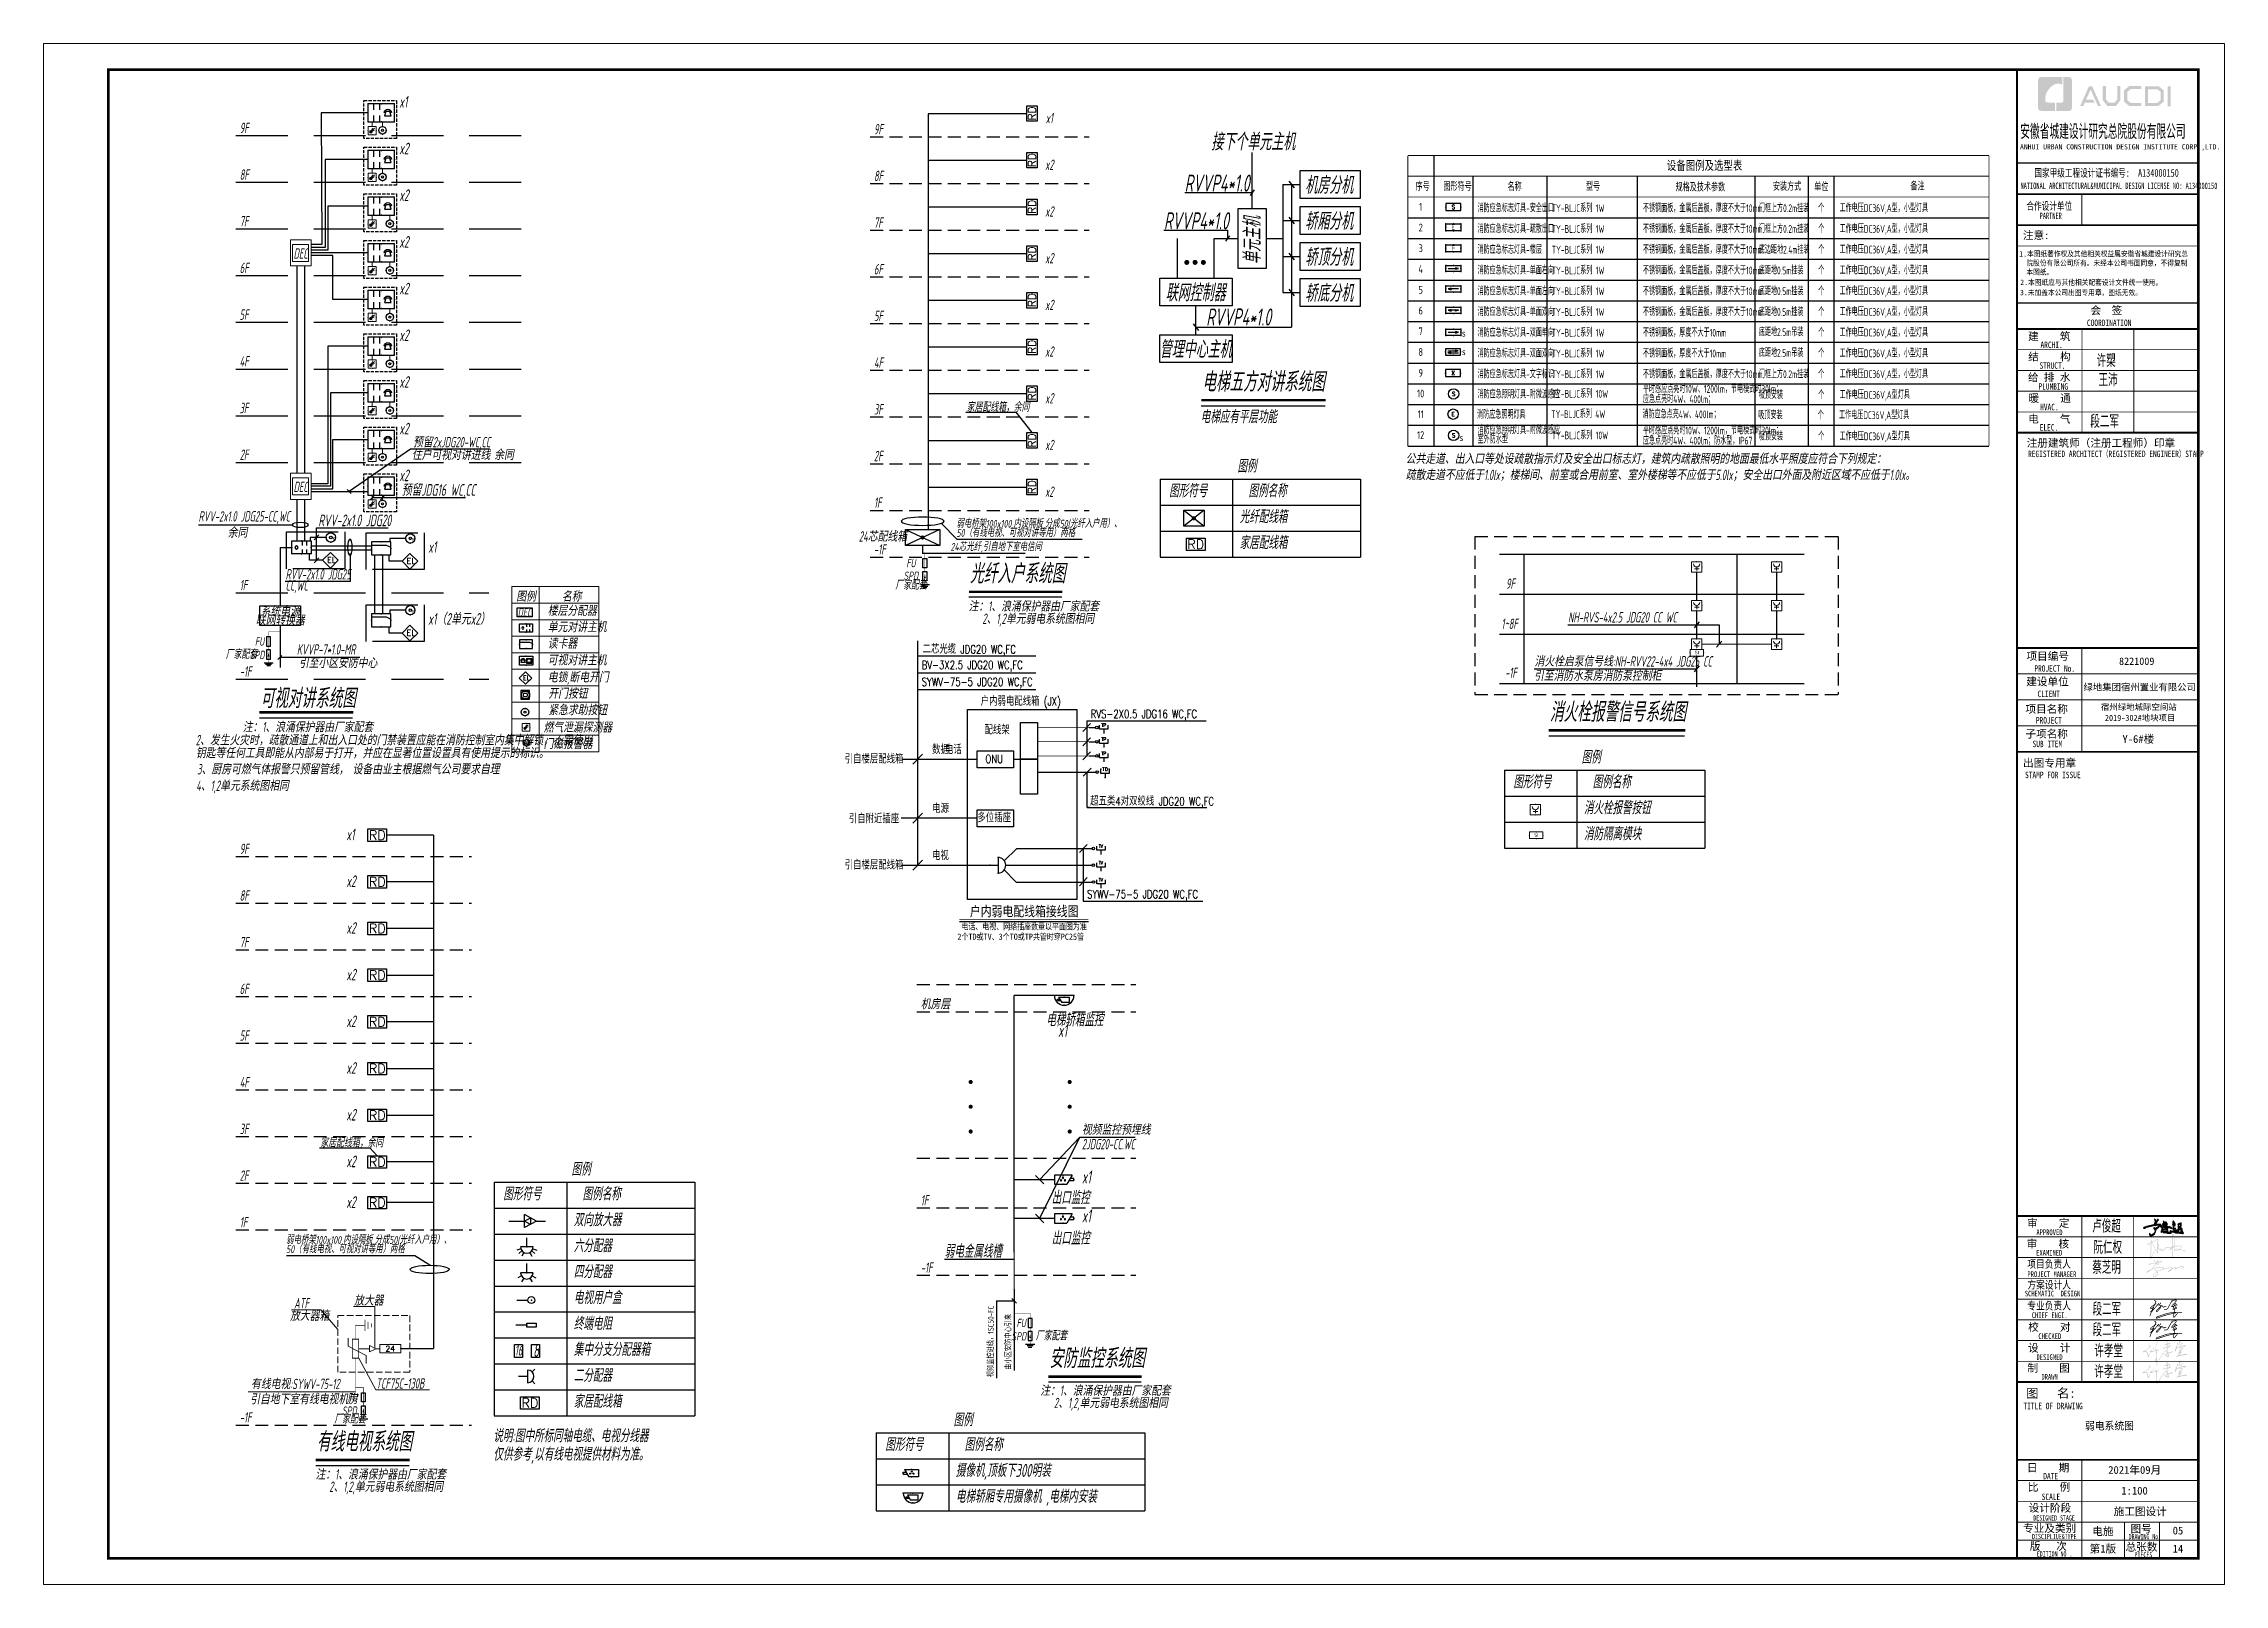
# Model space of a CAD drawing. Extents: x 2803505 to 5851001, y -1372902 to 24339.
# Drawn here: x 3001703 to 3085803, y -689254 to -629854 of the extents above; entities that cross this region are included whole.
import ezdxf
from ezdxf.enums import TextEntityAlignment as Align

# ---------------------------------------------------------------- set-up
doc = ezdxf.new("R2010")
doc.units = 0
doc.header["$LTSCALE"] = 1000
doc.header["$MEASUREMENT"] = 0
doc.linetypes.add('DASH', pattern=[0.35, 0.25, -0.1])
doc.linetypes.add('DASHED', pattern=[0.75, 0.5, -0.25])
doc.layers.get('0').update_dxf_attribs({"linetype": 'CONTINUOUS'})
for name, color, linetype in [('!!DIM-动力', 7, 'CONTINUOUS'), ('!!电气', 1, 'CONTINUOUS'), ('!校对', 2, 'CONTINUOUS'), ('1-弱电', 3, 'CONTINUOUS'), ('1-弱电1', 3, 'CONTINUOUS'), ('DIM-照明', 7, 'CONTINUOUS'), ('EQUIP-安防', 3, 'CONTINUOUS'), ('EQUIP-照明', 3, 'CONTINUOUS'), ('EQUIP-通讯', 3, 'CONTINUOUS'), ('LINMK1', 7, 'CONTINUOUS'), ('PDIM', 3, 'CONTINUOUS'), ('PUB_TITLE', 4, 'CONTINUOUS'), ('T-消防设备', 3, 'CONTINUOUS'), ('T-通用', 7, 'CONTINUOUS'), ('TEL_TEXT', 7, 'CONTINUOUS'), ('WIRE-SECU-1', 30, 'CONTINUOUS'), ('WIRE-照明', 2, 'CONTINUOUS'), ('WIRE-通讯', 4, 'CONTINUOUS'), ('图签文字', 4, 'CONTINUOUS'), ('消防平面文字层', 141, 'CONTINUOUS'), ('照明平面导线层', 3, 'CONTINUOUS'), ('电气', 6, 'CONTINUOUS'), ('电气文字标注', 6, 'CONTINUOUS')]:
    doc.layers.add(name, color=color, linetype=linetype)
for name, color, linetype, lineweight in [('EQUIP-消防', 3, 'CONTINUOUS', 20), ('S－GG公共标注', 7, 'CONTINUOUS', 25), ('图框', 147, 'CONTINUOUS', 20), ('图签', 147, 'CONTINUOUS', 18), ('文字彩图', 7, 'CONTINUOUS', 0)]:
    doc.layers.add(name, color=color, linetype=linetype, lineweight=lineweight)
doc.styles.add('-黑体', font='simhei.ttf', dxfattribs={"width": 0.8})
doc.styles.add('1常用弱电', font='SIMPLEX.shx', dxfattribs={"width": 0.8, "height": 3.5, "bigfont": 'HZTXT.shx'})
doc.styles.add('_COMPLEX', font='COMPLEX', dxfattribs={"width": 0.6})
doc.styles.add('_HZTXT', font='isocp2.shx', dxfattribs={"width": 0.8, "bigfont": 'hztxt.shx'})
doc.styles.add('_TCH_DIM_T3', font='SIMPLEX.shx', dxfattribs={"width": 0.705882, "bigfont": 'GBCBIG.shx'})
doc.styles.add('_TCH_LABEL', font='COMPLEX', dxfattribs={"bigfont": 'GBCBIG'})
doc.styles.add('_TEL_DIM', font='SIMPLEX', dxfattribs={"width": 0.8, "height": 3.5, "bigfont": 'HZTXT'})
doc.styles.add('DX', font='romans.shx', dxfattribs={"width": 0.8, "bigfont": 'hztxt.shx'})
doc.styles.add('HT', font='simhei.ttf')
doc.styles.add('HZTXT', font='gbeitc.shx', dxfattribs={"width": 0.8, "height": 400, "bigfont": 'hztxt.shx'})
doc.styles.add('SM1', font='realsz.shx', dxfattribs={"width": 0.75, "bigfont": 'realhz.shx'})
doc.styles.get("Standard").update_dxf_attribs({"font": 'gbenor.shx', "bigfont": 'gbcbig.shx'})
doc.styles.add('TSSD_Dimension', font='Tssdeng.shx', dxfattribs={"width": 0.7, "bigfont": 'tssdchn.shx'})
doc.styles.add('图框宋体', font='', dxfattribs={"width": 0.9})
doc.styles.add('宋体', font='', dxfattribs={"height": 4})
doc.styles.add('建筑图签-1', font='simhei.ttf', dxfattribs={"width": 0.7})
doc.styles.add('建筑图签-2', font='TXT.shx', dxfattribs={"width": 0.5, "bigfont": 'HZTXT.shx'})
doc.styles.get('图框宋体').set_extended_font_data('SimSun')
doc.styles.get('宋体').set_extended_font_data('SimSun')

msp = doc.modelspace()

# ---------------------------------------------------------------- texts
at = {"layer": 'DIM-照明', "color": 7, "style": 'HZTXT', "width": 0.7}
for s, height, p in [('x1', 400, (3040487.1, -632726.4)), ('x2', 400, (3040487.1, -634526.4)), ('x2', 400, (3040487.1, -636326.4)), ('x2', 400, (3040487.1, -638126.4)), ('x2', 400, (3040487.1, -639926.4)), ('x2', 400, (3040487.1, -641726.4)), ('x2', 400, (3040487.1, -643526.4)), ('x2', 400, (3040487.1, -645326.4)), ('x2', 400, (3040487.1, -647126.4)), ('24芯配线箱', 400, (3034068.7, -648830.2, -67051.2)), ('FU', 320, (3035152.8, -649881.6)), ('SPD', 320, (3035149.4, -650367.2)), ('SPD', 320, (3009940.8, -653419.1, -6448.9)), ('FU', 320, (3010032.5, -652904.5, -6448.9)), ('FU', 320, (3013612.3, -682040, -116692.3)), ('SPD', 320, (3013494.7, -682554.7, -116692.3))]:
    msp.add_text(s, height=height, dxfattribs=at).set_placement(p, align=Align.MIDDLE)
for s, height, p in [('家居配线箱，余同', 320, (3037301.2, -644038.9)), ('弱电桥架100x100,内设隔板,分成50(光纤入户用）、', 300, (3036906, -648512.6)), ('24芯光纤,引自地下室电信间', 300, (3036678, -649407.3, 0)), ('50（有线电视、可视对讲等用）两格', 300, (3036906, -648869.3)), ('光纤入户系统图', 750, (3037422.9, -650660.9, 0)), ('厂家配套', 320, (3034546.4, -650898.7, -61305)), ('厂家配套', 320, (3008724.4, -653569, -6448.9)), ('可视对讲系统图', 750, (3010060.2, -655472.4, -13883.2)), ('消火栓报警信号系统图', 750, (3059785, -655999.7, 959.7)), ('视频监控预埋线', 400, (3041741.3, -671920.8, 0)), ('家居配线箱，余同', 320, (3012376.7, -672397.7, -59594.4)), ('2JDG20-CC.WC', 400, (3041741.3, -672481.6, 0)), ('50（有线电视、可视对讲等用）两格', 300, (3011055.5, -676481.7, 76206.8)), ('弱电桥架100x100,内设隔板,分成50(光纤入户用）、', 300, (3011055.5, -676125.1, 76206.8)), ('安防监控系统图', 750, (3040488.9, -680916.4, 0)), ('厂家配套', 320, (3012910.8, -683048.4, -116692.3)), ('有线电视系统图', 750, (3012232.8, -684129.6))]:
    msp.add_text(s, height=height, dxfattribs=at).set_placement(p)
at = {"layer": 'DIM-照明', "style": 'HZTXT', "width": 0.7}
for s, height, p in [('图例', 500, (3047738.8, -646388.7)), ('图形符号', 500, (3045105.9, -647341.8)), ('图例名称', 500, (3048165.5, -647341.8)), ('光纤配线箱', 500, (3047824, -648341.8)), ('家居配线箱', 500, (3047824, -649341.8)), ('9F', 400, (3058096.5, -650875)), ('NH-RVS-4x2.5 JDG20 CC WC', 400, (3060492.8, -652170.8, 959.7)), ('1~8F', 400, (3057920.2, -652418.9)), ('消火栓启泵信号线:NH-RVV22-4x4 JDG25 CC', 400, (3059196.5, -653868.6, 959.7)), ('-1F', 400, (3058063.2, -654308.1)), ('引至消防水泵房消防泵控制柜', 400, (3059171.9, -654420.1, 959.7)), ('图例', 500, (3061013.1, -657610.9)), ('图形符号', 500, (3058380.1, -658563.9)), ('图例名称', 500, (3061439.7, -658563.9)), ('消火栓报警按钮', 500, (3061098.2, -659563.9)), ('消防隔离模块', 500, (3061098.2, -660563.9)), ('电梯轿箱监控', 500, (3040363.2, -667738.7)), ('x1', 500, (3040823.6, -668147.2)), ('图例', 500, (3022060.3, -673494.1, 7434.4)), ('x1', 500, (3041743.4, -673797.9)), ('图形符号', 500, (3019427.3, -674447.1, 7434.4)), ('图例名称', 500, (3022487, -674447.1, 7434.4)), ('出口监控', 500, (3040574.1, -674594)), ('双向放大器', 500, (3022145.5, -675447.1, 7434.4)), ('x1', 500, (3041743.4, -675296)), ('六分配器', 500, (3022145.5, -676447.1, 7434.4)), ('弱电金属线槽', 500, (3036448.9, -676661.3)), ('出口监控', 500, (3040574.1, -676155.4)), ('四分配器', 500, (3022145.5, -677447.1, 7434.4)), ('电视用户盒', 500, (3022145.5, -678447.1, 7434.4)), ('终端电阻', 500, (3022145.5, -679447.1, 7434.4)), ('16', 400, (3019873, -680432.4, 7434.4)), ('8', 500, (3020582.3, -680483.7, 7434.4)), ('集中分支分配器箱', 500, (3022145.5, -680447.1, 7434.4)), ('二分配器', 500, (3022145.5, -681447.1, 7434.4)), ('家居配线箱', 500, (3022145.5, -682447.1, 7434.4)), ('图例', 500, (3036792.1, -683157.8)), ('说明:图中所标同轴电缆、电视分线器', 500, (3019043.2, -683774.1, 7434.4)), ('图形符号', 500, (3034159.1, -684110.8)), ('图例名称', 500, (3037218.8, -684110.8)), ('仅供参考,以有线电视提供材料为准。', 500, (3019043.2, -684485.2, 7434.4)), ('摄像机,顶板下300明装', 500, (3036877.3, -685110.8)), ('电梯轿厢专用摄像机 ,电梯内安装', 500, (3036877.3, -686110.8))]:
    msp.add_text(s, height=height, dxfattribs=at).set_placement(p)
at = {"layer": 'PDIM', "color": 3, "style": '_HZTXT', "width": 0.8}
for s, height, p in [('视频监控进线，1SC50-FC', 221.105, (3038342.1, -681265.2, 70815.7)), ('由小区安防中心引来', 221.11, (3039023.8, -680976.8))]:
    msp.add_text(s, height=height, rotation=90, dxfattribs=at).set_placement(p)
at = {"layer": 'S－GG公共标注', "color": 2, "style": '图框宋体', "width": 0.9}
msp.add_text('弱电系统图', height=300, dxfattribs=at).set_placement((3080426.7, -683290))
at = {"layer": '图签文字', "color": 6, "style": '建筑图签-1'}
msp.add_text('05', height=300, dxfattribs=at).set_placement((3083808.5, -687328.8))
at = {"layer": '照明平面导线层', "color": 0, "ltscale": 0.5, "style": 'HZTXT', "width": 0.7}
for s, height, p in [('x1', 450, (3015417.2, -632322.5, 47985.1)), ('x2', 450, (3015417.2, -634122.5, 47987.4)), ('x2', 450, (3015417.2, -635922.5, 47987.4)), ('x2', 450, (3015417.2, -637722.5, 47987.4)), ('x2', 450, (3015417.2, -639522.5, 66423.2)), ('x2', 450, (3015417.2, -641322.5, 66423.2)), ('x2', 450, (3015417.2, -643122.5, 66423.2)), ('x2', 450, (3015417.2, -644922.5, 66423.2)), ('x2', 450, (3015417.2, -646722.5, 66423.2)), ('预留JDG16 WC,CC', 450, (3015512.9, -647285.6, 66423.2)), ('RVV-2x1.0 JDG20', 450, (3012298.1, -648459.5, 66423.1)), ('x1', 450, (3016535.1, -649485.8, 175704.3)), ('x1（2单元x2）', 450, (3016535.1, -652256.7, 175704.3)), ('楼层分配器', 400, (3021141.7, -651914.1, -13883.2)), ('单元对讲主机', 400, (3021141.7, -652544.9, -13883.2)), ('读卡器', 400, (3021141.7, -653181.7, -13883.2)), ('可视对讲主机', 400, (3021141.7, -653822.3, -13883.2)), ('x1', 450, (3013374.6, -660570.4, -59593.1)), ('x2', 450, (3013374.6, -662370.4, -59593.1)), ('x2', 450, (3013374.6, -664170.4, -59593.1)), ('x2', 450, (3013374.6, -665970.4, -59593.1)), ('x2', 450, (3013375, -667770.4, -59593.1)), ('x2', 450, (3013374.6, -669570.4, -59593.1)), ('x2', 450, (3013374.6, -671370.4, -59593.1)), ('x2', 450, (3013375, -673170.4, -59593.1)), ('x2', 450, (3013375, -674740.5, -59593.1))]:
    msp.add_text(s, height=height, dxfattribs=at).set_placement(p)
at = {"layer": '照明平面导线层', "color": 7, "style": 'HZTXT', "width": 0.7}
for s, p in [('9F', (3009264.7, -633302.7, -6451.1)), ('9F', (3033723.4, -633352.7)), ('8F', (3009264.7, -635102.7, -6448.9)), ('8F', (3033723.4, -635152.7)), ('7F', (3009264.7, -636902.7, -6448.9)), ('7F', (3033723.4, -636952.7)), ('6F', (3009264.5, -638702.7, 966.8)), ('6F', (3033723.4, -638752.7)), ('5F', (3009259.5, -640502.7, 940.7)), ('5F', (3033723.4, -640552.7)), ('4F', (3009259.5, -642302.7, 940.7)), ('4F', (3033723.4, -642352.7)), ('3F', (3009259.5, -644102.7, 940.7)), ('3F', (3033723.4, -644152.7)), ('预留2xJDG20-WC,CC', (3015948.2, -645417.6, 31059.1)), ('2F', (3009264.7, -645902.7, 967.8)), ('住户可视对讲进线 余同', (3015901.2, -645905.1, 31059.1)), ('2F', (3033723.4, -645952.7)), ('公共走道、出入口等处设疏散指示灯及安全出口标志灯，建筑内疏散照明的地面最低水平照度应符合下列规定：', (3054228.2, -646056.9, 0)), ('疏散走道不应低于1.0lx；楼梯间、前室或合用前室、室外楼梯等不应低于5.0lx；安全出口外面及附近区域不应低于1.0lx。', (3054228.2, -646678.9, 0)), ('1F', (3033723.4, -647752.7)), ('RVV-2x1.0 JDG25-CC,WC', (3007678.4, -648277.7, 198328.8)), ('余同', (3008800.7, -648901, 96541.5)), ('-1F', (3033723.4, -649552.7)), ('1F', (3009264.7, -650928.8, 940.7)), ('RVV-2x1.0 JDG25', (3011034.9, -650512.9, 137726.4)), ('CC,WC', (3011034.9, -650940.1, 137726.4)), ('注：1、浪涌保护器由厂家配套', (3037371.1, -651747.6, 65482.4)), ('2、1,2单元弱电系统图相同', (3037904.8, -652226.7, 65482.4)), ('KVVP-7*1.0-MR', (3011469.4, -653407.7, 940.7)), ('-1F', (3009264.7, -654261.4, 940.7)), ('引至小区安防中心', (3011544.5, -653927.5, 940.7)), ('电锁,断电开门', (3021141.7, -654481.9, -13883.2)), ('开门按钮', (3021163.6, -655107.6, -13883.2)), ('注：1、浪涌保护器由厂家配套', (3009378.1, -656400.4, 45778.4)), ('燃气泄漏探测器', (3020978.3, -656413.8, -13883.2)), ('紧急求助按钮', (3021163.6, -655744.4, -13883.2)), ('2、发生火灾时，疏散通道上和出入口处的门禁装置应能在消防控制室内集中解锁，不需使用', (3007571, -656904.4, -79365.6)), ('门磁报警器', (3020978.3, -657050.5, -13883.2)), ('钥匙等任何工具即能从内部易于打开，并应在显著位置设置具有使用提示的标识。 ', (3007571, -657401, -79365.6)), ('3、厨房可燃气体报警只预留管线， 设备由业主根据燃气公司要求自理', (3007625.6, -658025.4, 45778.4)), ('4、1,2单元系统图相同', (3007586.3, -658662.9, 45778.4)), ('9F', (3009264.7, -661095.6)), ('8F', (3009264.7, -662895.6)), ('7F', (3009264.7, -664695.6)), ('6F', (3009264.7, -666495.6)), ('机房层', (3035528, -667081.1)), ('5F', (3009264.7, -668295.6)), ('4F', (3009264.7, -670095.6)), ('3F', (3009264.7, -671895.6)), ('2F', (3009264.7, -673695.6)), ('1F', (3035528, -674647.6)), ('1F', (3009264.7, -675495.6)), ('-1F', (3035528, -677242.4)), ('放大器箱', (3011202.4, -679094.9, 87669.7)), ('ATF', (3011363.6, -678618.6, 87669.7)), ('放大器', (3013673.7, -678508.1, 43834.8)), ('引自地下室有线电视机房', (3009662.8, -682310.1)), ('有线电视:SYWV-75-12 ', (3009698.2, -681727)), ('TCF75C-130B', (3014525, -681708, 43834.8)), ('注：1、浪涌保护器由厂家配套', (3040133.6, -681985.1, 65482.4)), ('2、1,2,单元弱电系统图相同', (3040665.5, -682459.9, 65482.4)), ('-1F', (3009264.6, -683017.6)), ('注：1、浪涌保护器由厂家配套', (3012185.7, -685213.2, 65482.4)), ('2、1,2,单元弱电系统图相同', (3012717.6, -685688, 65482.4))]:
    msp.add_text(s, height=400, dxfattribs=at).set_placement(p)
at = {"layer": '照明平面导线层', "color": 0, "ltscale": 0.5, "style": 'HZTXT', "width": 0.7}
for s, height, p in [('DEC', 400, (3011616.2, -637944.7, -17495)), ('DEC', 400, (3011616.2, -646944.7, 940.8)), ('图例', 400, (3020305, -651145, -13883.2)), ('名称', 400, (3022067.3, -651145, -13883.2)), ('系统电源', 400, (3010827.6, -651721.1, 940.7)), ('DEC', 320, (3020252.2, -651779.1, -13883.2)), ('联网转换器', 400, (3010827.6, -652063.9, 940.7))]:
    msp.add_text(s, height=height, dxfattribs=at).set_placement(p, align=Align.MIDDLE)
at = {"layer": '电气文字标注', "style": 'TSSD_Dimension', "width": 0.7}
for s, height, p in [('设备图例及选型表', 400, (3064302.2, -634760.4)), ('序号', 300, (3054612, -635517.7)), ('图形符号', 300, (3055684.1, -635521.3)), ('名称', 300, (3058157.4, -635532.3)), ('型号', 300, (3061180.1, -635521.3)), ('规格及技术参数', 300, (3064639, -635548.7)), ('安装方式', 300, (3068392.1, -635521.2)), ('单位', 300, (3069989.3, -635537.2)), ('备注', 300, (3073696.7, -635510.1))]:
    msp.add_text(s, height=height, dxfattribs=at).set_placement(p)
at = {"layer": '电气文字标注', "color": 0, "style": 'TSSD_Dimension', "width": 0.7}
for s, p in [('1', (3054810.1, -636294.2)), ('2', (3054810.1, -637094.2)), ('3', (3054810.1, -637894.2)), ('4', (3054810.1, -638694.2)), ('5', (3054810.1, -639494.2)), ('6', (3054810.1, -640294.2)), ('7', (3054810.1, -641094.2)), ('8', (3054810.1, -641894.2)), ('9', (3054810.1, -642694.2)), ('10', (3054810.1, -643494.2)), ('11', (3054810.1, -644294.2)), ('12', (3054810.1, -645094.2))]:
    msp.add_text(s, height=300, dxfattribs=at).set_placement(p, align=Align.CENTER)
at = {"layer": '电气文字标注', "color": 0}
for s, height, style, width, p in [('消防应急标志灯具-安全出口', 300, 'TSSD_Dimension', 0.6, (3057001.9, -636348.7)), ('TY-BLJC系列 1W', 300, 'TSSD_Dimension', 0.6, (3059864.8, -636348.7)), ('不锈钢面板，金属后盖板，厚度不大于10mm', 300, 'TSSD_Dimension', 0.6, (3063380.4, -636348.7)), ('门框上方0.2m挂装', 300, 'TSSD_Dimension', 0.6, (3067848.7, -636348.7)), ('个', 300, 'TSSD_Dimension', 0.6, (3070140.3, -636348.7)), ('工作电压DC36V,A型，小型灯具', 300, 'TSSD_Dimension', 0.6, (3070963.4, -636344.1)), ('消防应急标志灯具-疏散出口', 300, 'TSSD_Dimension', 0.6, (3057001.9, -637148.7)), ('TY-BLJC系列 1W', 300, 'TSSD_Dimension', 0.6, (3059864.8, -637148.7)), ('不锈钢面板，金属后盖板，厚度不大于10mm', 300, 'TSSD_Dimension', 0.6, (3063380.4, -637148.7)), ('门框上方0.2m挂装', 300, 'TSSD_Dimension', 0.6, (3067848.7, -637148.7)), ('个', 300, 'TSSD_Dimension', 0.6, (3070140.3, -637148.7)), ('工作电压DC36V,A型，小型灯具', 300, 'TSSD_Dimension', 0.6, (3070963.4, -637144.1)), ('消防应急标志灯具-楼层', 300, 'TSSD_Dimension', 0.6, (3057001.9, -637948.7)), ('TY-BLJC系列 1W', 300, 'TSSD_Dimension', 0.6, (3059864.8, -637948.7)), ('不锈钢面板，金属后盖板，厚度不大于10mm', 300, 'TSSD_Dimension', 0.6, (3063380.4, -637948.7)), ('底边距地2.4m挂装', 300, 'TSSD_Dimension', 0.6, (3067848.7, -637948.7)), ('个', 300, 'TSSD_Dimension', 0.6, (3070140.3, -637948.7)), ('工作电压DC36V,A型，小型灯具', 300, 'TSSD_Dimension', 0.6, (3070963.4, -637944.1)), ('消防应急标志灯具-单面右向', 300, 'TSSD_Dimension', 0.6, (3057001.9, -638748.7)), ('TY-BLJC系列 1W', 300, 'TSSD_Dimension', 0.6, (3059864.8, -638748.7)), ('不锈钢面板，金属后盖板，厚度不大于10mm', 300, 'TSSD_Dimension', 0.6, (3063380.4, -638748.7)), ('底距地0.5m挂装', 300, 'TSSD_Dimension', 0.6, (3067848.7, -638748.7)), ('个', 300, 'TSSD_Dimension', 0.6, (3070140.3, -638748.7)), ('工作电压DC36V,A型，小型灯具', 300, 'TSSD_Dimension', 0.6, (3070963.4, -638744.1)), ('消防应急标志灯具-单面左向', 300, 'TSSD_Dimension', 0.6, (3057001.9, -639548.7)), ('TY-BLJC系列 1W', 300, 'TSSD_Dimension', 0.6, (3059864.8, -639548.7)), ('不锈钢面板，金属后盖板，厚度不大于10mm', 300, 'TSSD_Dimension', 0.6, (3063380.4, -639548.7)), ('底距地0.5m挂装', 300, 'TSSD_Dimension', 0.6, (3067848.7, -639548.7)), ('个', 300, 'TSSD_Dimension', 0.6, (3070140.3, -639548.7)), ('工作电压DC36V,A型，小型灯具', 300, 'TSSD_Dimension', 0.6, (3070963.4, -639544.1)), ('消防应急标志灯具-单面双向', 300, 'TSSD_Dimension', 0.6, (3057001.9, -640348.7)), ('消防应急标志灯具-双面单向', 300, 'TSSD_Dimension', 0.6, (3057001.9, -641148.7)), ('TY-BLJC系列 1W', 300, 'TSSD_Dimension', 0.6, (3059864.8, -640348.7)), ('TY-BLJC系列 1W', 300, 'TSSD_Dimension', 0.6, (3059864.8, -641148.7)), ('不锈钢面板，金属后盖板，厚度不大于10mm', 300, 'TSSD_Dimension', 0.6, (3063380.4, -640348.7)), ('不锈钢面板，厚度不大于10mm', 300, 'TSSD_Dimension', 0.6, (3063380.4, -641148.7)), ('底距地0.5m挂装', 300, 'TSSD_Dimension', 0.6, (3067848.7, -640348.7)), ('底距地2.5m吊装', 300, 'TSSD_Dimension', 0.6, (3067848.7, -641127)), ('个', 300, 'TSSD_Dimension', 0.6, (3070140.3, -640348.7)), ('个', 300, 'TSSD_Dimension', 0.6, (3070140.3, -641148.7)), ('工作电压DC36V,A型，小型灯具', 300, 'TSSD_Dimension', 0.6, (3070963.4, -640344.1)), ('工作电压DC36V,A型，小型灯具', 300, 'TSSD_Dimension', 0.6, (3070963.4, -641144.1)), ('s', 247.6, '宋体', 0.8, (3056392.9, -641146.9)), ('s', 247.6, '宋体', 0.8, (3056392.9, -641860.4, 0)), ('消防应急标志灯具-双面双向', 300, 'TSSD_Dimension', 0.6, (3057001.9, -641948.7)), ('TY-BLJC系列 1W', 300, 'TSSD_Dimension', 0.6, (3059864.8, -641948.7)), ('不锈钢面板，厚度不大于10mm', 300, 'TSSD_Dimension', 0.6, (3063380.4, -641948.7)), ('底距地2.5m吊装', 300, 'TSSD_Dimension', 0.6, (3067848.7, -641927)), ('个', 300, 'TSSD_Dimension', 0.6, (3070140.3, -641948.7)), ('工作电压DC36V,A型，小型灯具', 300, 'TSSD_Dimension', 0.6, (3070963.4, -641944.1)), ('消防应急标志灯具-文字标识', 300, 'TSSD_Dimension', 0.6, (3057001.9, -642748.7)), ('TY-BLJC系列 1W', 300, 'TSSD_Dimension', 0.6, (3059864.8, -642748.7)), ('不锈钢面板，金属后盖板，厚度不大于10mm', 300, 'TSSD_Dimension', 0.6, (3063380.4, -642748.7)), ('门框上方0.2m挂装', 300, 'TSSD_Dimension', 0.6, (3067848.7, -642748.7)), ('个', 300, 'TSSD_Dimension', 0.6, (3070140.3, -642748.7)), ('工作电压DC36V,A型，小型灯具', 300, 'TSSD_Dimension', 0.6, (3070963.4, -642744.1)), ('消防应急照明灯具-附微波感应', 300, 'TSSD_Dimension', 0.6, (3057001.9, -643527.6)), ('TY-BLJC系列 10W', 300, 'TSSD_Dimension', 0.6, (3059864.8, -643506)), ('平时感应点亮时10W、1200lm，节电模式时30lm；', 300, 'TSSD_Dimension', 0.6, (3063380.4, -643316.7)), ('吸顶安装', 300, 'TSSD_Dimension', 0.6, (3067848.7, -643548.7)), ('个', 300, 'TSSD_Dimension', 0.6, (3070140.3, -643548.7)), ('工作电压DC36V,A型灯具', 300, 'TSSD_Dimension', 0.6, (3070963.4, -643544.1)), ('消防应急照明灯具', 300, 'TSSD_Dimension', 0.6, (3056982.3, -644308.6)), ('TY-BLJC系列 4W', 300, 'TSSD_Dimension', 0.6, (3059845.1, -644287)), ('消防应急点亮4W、400lm；', 300, 'TSSD_Dimension', 0.6, (3063360.8, -644296.3)), ('应急点亮时4W、400lm；', 300, 'TSSD_Dimension', 0.6, (3063380.4, -643711.2)), ('吸顶安装', 300, 'TSSD_Dimension', 0.6, (3067829.1, -644329.7)), ('个', 300, 'TSSD_Dimension', 0.6, (3070120.7, -644329.7)), ('工作电压DC36V,A型灯具', 300, 'TSSD_Dimension', 0.6, (3070943.7, -644325.1)), ('s', 247.6, '宋体', 0.8, (3056301.6, -645174.2, 0)), ('消防应急照明灯具-附微波感应', 300, 'TSSD_Dimension', 0.6, (3057001.9, -644902.4)), ('室外防水型', 300, 'TSSD_Dimension', 0.6, (3057001.9, -645265.2)), ('TY-BLJC系列 10W', 300, 'TSSD_Dimension', 0.6, (3059864.8, -645106)), ('应急点亮时4W、400lm；防水型，IP67', 300, 'TSSD_Dimension', 0.6, (3063380.4, -645311.2)), ('平时感应点亮时10W、1200lm，节电模式时30lm；', 300, 'TSSD_Dimension', 0.6, (3063380.4, -644916.7)), ('吸顶安装', 300, 'TSSD_Dimension', 0.6, (3067848.7, -645148.7)), ('个', 300, 'TSSD_Dimension', 0.6, (3070140.3, -645148.7)), ('工作电压DC36V,A型灯具', 300, 'TSSD_Dimension', 0.6, (3070963.4, -645144.1))]:
    msp.add_text(s, height=height, dxfattribs=dict(at, style=style, width=width)).set_placement(p)

# ---------------------------------------------------------------- blocks, each defined once
blk = doc.blocks.new('院标1')
h = blk.add_hatch(color=150)
h.dxf.hatch_style = 1
h.set_gradient(color1=(33, 113, 253), color2=(33, 113, 253), tint=1, name='INVCURVED')
edge = h.paths.add_edge_path()
edge.add_spline(control_points=[(116373, 648379), (116379, 648379), (116382, 648379), (116391, 648379), (116391, 648379), (116391, 648379), (116616, 648379), (116616, 648379), (116616, 648379), (116616, 648379), (116616, 648054), (116616, 648054), (116616, 648054), (116616, 648054), (116108, 648054), (116108, 648054), (116108, 648054), (116028, 648054), (115963, 648111), (115963, 648199), (115963, 648199), (115963, 648199), (115963, 649215), (115963, 649215), (115963, 649215), (115963, 649295), (116018, 649360), (116108, 649360), (116108, 649360), (116108, 649360), (116897, 649360), (116897, 649360), (116897, 649360), (116897, 649360), (116897, 649080), (116897, 649080), (116897, 649080), (116897, 649080), (116566, 649140), (116356, 648859), (116356, 648859), (116245, 648719), (116240, 648545), (116247, 648466), (116247, 648466), (116254, 648386), (116247, 648466), (116247, 648466), (116247, 648466), (116247, 648466), (116258, 648374), (116373, 648379)], knot_values=[0, 0, 0, 0, 0.071429, 0.071429, 0.071429, 0.107143, 0.142857, 0.142857, 0.142857, 0.178571, 0.214286, 0.214286, 0.214286, 0.25, 0.285714, 0.285714, 0.285714, 0.321429, 0.357143, 0.357143, 0.357143, 0.392857, 0.428571, 0.428571, 0.428571, 0.464286, 0.5, 0.5, 0.5, 0.535714, 0.571429, 0.571429, 0.571429, 0.607143, 0.642857, 0.642857, 0.642857, 0.678571, 0.714286, 0.714286, 0.714286, 0.75, 0.785714, 0.785714, 0.785714, 0.821429, 0.857143, 0.857143, 0.857143, 0.928571, 1, 1, 1, 1], degree=3, periodic=0)
h = blk.add_hatch(color=150)
h.dxf.hatch_style = 1
h.set_gradient(color1=(33, 113, 253), color2=(33, 113, 253), tint=1, name='INVCURVED')
edge = h.paths.add_edge_path()
edge.add_spline(control_points=[(117268, 649215), (117268, 649215), (117268, 648199), (117268, 648199), (117268, 648199), (117268, 648114), (117212, 648054), (117123, 648054), (117123, 648054), (117123, 648054), (116663, 648054), (116663, 648054), (116663, 648054), (116663, 648054), (116663, 648379), (116663, 648379), (116663, 648379), (116663, 648379), (116865, 648379), (116865, 648379), (116865, 648379), (116907, 648379), (116941, 648413), (116941, 648455), (116941, 648455), (116941, 648455), (116941, 649360), (116941, 649360), (116941, 649360), (116941, 649360), (117123, 649360), (117123, 649360), (117123, 649360), (117204, 649360), (117268, 649306), (117268, 649215)], knot_values=[0, 0, 0, 0, 0.1, 0.1, 0.1, 0.15, 0.2, 0.2, 0.2, 0.25, 0.3, 0.3, 0.3, 0.35, 0.4, 0.4, 0.4, 0.45, 0.5, 0.5, 0.5, 0.55, 0.6, 0.6, 0.6, 0.65, 0.7, 0.7, 0.7, 0.75, 0.8, 0.8, 0.8, 0.9, 1, 1, 1, 1], degree=3, periodic=0)
blk = doc.blocks.new('ljc')
at = {"linetype": 'Continuous'}
h = blk.add_hatch(color=0, dxfattribs=at)
h.paths.add_polyline_path([(2023, 1568), (2019, 1564), (2020, 1562), (2024, 1562), (2022, 1552), (1955, 1538), (1933, 1530), (1930, 1527), (1929, 1525), (1931, 1523), (1944, 1524), (1946, 1526), (1942, 1528), (1960, 1535), (1967, 1535), (1975, 1538), (1985, 1539), (1998, 1543), (2010, 1544), (2018, 1547), (2025, 1546), (2035, 1549), (2061, 1550), (2052, 1537), (2042, 1528), (2028, 1521), (2023, 1521), (2018, 1526), (2015, 1527), (2013, 1525), (2013, 1521), (2019, 1516), (2022, 1508), (2022, 1494), (2012, 1477), (2000, 1469), (1988, 1467), (1982, 1473), (1980, 1480), (1978, 1482), (1978, 1475), (1981, 1468), (1988, 1463), (1994, 1463), (2005, 1467), (2018, 1478), (2027, 1493), (2028, 1504), (2025, 1517), (2033, 1518), (2054, 1533), (2067, 1549), (2067, 1552), (2064, 1555), (2029, 1553), (2036, 1575), (2049, 1591), (2047, 1593), (2043, 1592), (2028, 1573), (2025, 1589), (2021, 1597), (2018, 1599), (2017, 1597), (2020, 1590)])
h.paths.add_polyline_path([(2081, 1522), (2081, 1528), (2075, 1541), (2093, 1562), (2097, 1572), (2094, 1577), (2087, 1576), (2089, 1572), (2092, 1572), (2091, 1567), (2080, 1551), (2066, 1537), (2065, 1535), (2067, 1533), (2073, 1535), (2077, 1523), (2077, 1513), (2072, 1496), (2072, 1492), (2074, 1490), (2078, 1494), (2083, 1510), (2099, 1510), (2119, 1507), (2119, 1500), (2116, 1496), (2108, 1493), (2087, 1496), (2084, 1492), (2087, 1489), (2103, 1488), (2122, 1483), (2140, 1484), (2148, 1482), (2152, 1486), (2152, 1491), (2148, 1488), (2125, 1488), (2114, 1490), (2124, 1499), (2126, 1509), (2121, 1512), (2119, 1511), (2108, 1514), (2124, 1523), (2132, 1532), (2130, 1535), (2121, 1536), (2115, 1533), (2109, 1533), (2123, 1555), (2121, 1559), (2114, 1557), (2116, 1564), (2115, 1569), (2111, 1573), (2105, 1572), (2093, 1554)])
h.paths.add_polyline_path([(2089, 1535), (2097, 1535), (2112, 1551), (2116, 1552), (2111, 1543), (2099, 1528), (2101, 1526), (2114, 1528), (2121, 1531), (2124, 1530), (2118, 1524), (2101, 1515), (2084, 1514), (2084, 1518)], flags=16)
h.paths.add_polyline_path([(2093, 1537), (2095, 1540), (2103, 1546), (2096, 1537)], flags=16)
h.paths.add_polyline_path([(2093, 1544), (2094, 1549), (2106, 1568), (2109, 1569), (2111, 1567), (2108, 1554), (2104, 1550)], flags=16)
h.paths.add_polyline_path([(2141, 1534), (2138, 1533), (2137, 1531), (2142, 1527), (2155, 1522), (2158, 1523), (2153, 1528)])
h.paths.add_polyline_path([(2175, 1522), (2173, 1524), (2172, 1546), (2183, 1545), (2185, 1547), (2183, 1557), (2178, 1566), (2177, 1561), (2180, 1556), (2181, 1550), (2175, 1550), (2170, 1554), (2169, 1574), (2171, 1574), (2175, 1569), (2176, 1571), (2170, 1579), (2167, 1579), (2165, 1577), (2164, 1562), (2166, 1553), (2163, 1553), (2162, 1551), (2167, 1547), (2169, 1537), (2169, 1524), (2166, 1521), (2165, 1517), (2168, 1513), (2170, 1513), (2173, 1517), (2180, 1517), (2178, 1502), (2175, 1500), (2167, 1499), (2175, 1496), (2180, 1497), (2183, 1500), (2184, 1511), (2187, 1521), (2185, 1523)])
h.paths.add_polyline_path([(2233, 1542), (2233, 1564), (2231, 1567), (2215, 1558), (2210, 1557), (2206, 1552), (2211, 1548), (2211, 1551), (2229, 1560), (2228, 1542), (2227, 1537), (2224, 1533), (2220, 1534), (2213, 1542), (2211, 1543), (2209, 1541), (2209, 1508), (2189, 1508), (2187, 1506), (2191, 1503), (2213, 1503), (2217, 1511), (2222, 1516), (2232, 1518), (2234, 1513), (2234, 1505), (2227, 1505), (2232, 1502), (2232, 1500), (2228, 1497), (2229, 1493), (2239, 1495), (2243, 1489), (2243, 1486), (2212, 1492), (2189, 1492), (2179, 1494), (2176, 1496), (2167, 1496), (2164, 1498), (2154, 1499), (2147, 1503), (2144, 1503), (2143, 1501), (2144, 1498), (2153, 1494), (2174, 1491), (2186, 1487), (2211, 1487), (2222, 1484), (2230, 1484), (2243, 1480), (2249, 1480), (2251, 1482), (2244, 1496), (2246, 1499), (2238, 1503), (2239, 1513), (2237, 1520), (2233, 1523), (2224, 1522), (2214, 1516), (2212, 1522), (2213, 1536), (2220, 1530), (2228, 1530), (2230, 1532)])
at = {"color": 0, "linetype": 'Continuous', "elevation": 16426272}
for points in [[(1930, 1527), (1929, 1525), (1931, 1523), (1944, 1524), (1946, 1526), (1942, 1528), (1960, 1535), (1967, 1535), (1975, 1538), (1985, 1539), (1998, 1543), (2010, 1544), (2018, 1547), (2025, 1546), (2035, 1549), (2061, 1550), (2052, 1537), (2042, 1528), (2028, 1521), (2023, 1521), (2018, 1526), (2015, 1527), (2013, 1525), (2013, 1521), (2019, 1516), (2022, 1508), (2022, 1494), (2012, 1477), (2000, 1469), (1988, 1467), (1982, 1473), (1980, 1480), (1978, 1482), (1978, 1475), (1981, 1468), (1988, 1463), (1994, 1463), (2005, 1467), (2018, 1478), (2027, 1493), (2028, 1504), (2025, 1517), (2033, 1518), (2054, 1533), (2067, 1549), (2067, 1552), (2064, 1555), (2029, 1553), (2036, 1575), (2049, 1591), (2047, 1593), (2043, 1592), (2028, 1573), (2025, 1589), (2021, 1597), (2018, 1599), (2017, 1597), (2020, 1590), (2023, 1568), (2019, 1564), (2020, 1562), (2024, 1562), (2022, 1552), (1955, 1538), (1933, 1530), (1930, 1527)], [(2163, 1553), (2162, 1551), (2167, 1547), (2169, 1537), (2169, 1524), (2166, 1521), (2165, 1517), (2168, 1513), (2170, 1513), (2173, 1517), (2180, 1517), (2178, 1502), (2175, 1500), (2167, 1499), (2175, 1496), (2180, 1497), (2183, 1500), (2184, 1511), (2187, 1521), (2185, 1523), (2175, 1522), (2173, 1524), (2172, 1546), (2183, 1545), (2185, 1547), (2183, 1557), (2178, 1566), (2177, 1561), (2180, 1556), (2181, 1550), (2175, 1550), (2170, 1554), (2169, 1574), (2171, 1574), (2175, 1569), (2176, 1571), (2170, 1579), (2167, 1579), (2165, 1577), (2164, 1562), (2166, 1553), (2163, 1553)], [(2016, 1561), (2015, 1560), (2017, 1560), (2016, 1561)], [(2017, 1562), (2016, 1561), (2019, 1561), (2017, 1562)], [(2066, 1537), (2065, 1535), (2067, 1533), (2073, 1535), (2077, 1523), (2077, 1513), (2072, 1496), (2072, 1492), (2074, 1490), (2078, 1494), (2083, 1510), (2099, 1510), (2119, 1507), (2119, 1500), (2116, 1496), (2108, 1493), (2087, 1496), (2084, 1492), (2087, 1489), (2103, 1488), (2122, 1483), (2140, 1484), (2148, 1482), (2152, 1486), (2152, 1491), (2148, 1488), (2125, 1488), (2114, 1490), (2124, 1499), (2126, 1509), (2121, 1512), (2119, 1511), (2108, 1514), (2124, 1523), (2132, 1532), (2130, 1535), (2121, 1536), (2115, 1533), (2109, 1533), (2123, 1555), (2121, 1559), (2114, 1557), (2116, 1564), (2115, 1569), (2111, 1573), (2105, 1572), (2093, 1554), (2081, 1522), (2081, 1528), (2075, 1541), (2093, 1562), (2097, 1572), (2094, 1577), (2087, 1576), (2089, 1572), (2092, 1572), (2091, 1567), (2080, 1551), (2066, 1537)], [(2084, 1514), (2084, 1518), (2089, 1535), (2097, 1535), (2112, 1551), (2116, 1552), (2111, 1543), (2099, 1528), (2101, 1526), (2114, 1528), (2121, 1531), (2124, 1530), (2118, 1524), (2101, 1515), (2084, 1514)], [(2093, 1544), (2094, 1549), (2106, 1568), (2109, 1569), (2111, 1567), (2108, 1554), (2104, 1550), (2093, 1544)], [(2093, 1537), (2095, 1540), (2103, 1546), (2096, 1537), (2093, 1537)], [(2138, 1533), (2137, 1531), (2142, 1527), (2155, 1522), (2158, 1523), (2153, 1528), (2141, 1534), (2138, 1533)], [(2144, 1503), (2143, 1501), (2144, 1498), (2153, 1494), (2174, 1491), (2186, 1487), (2211, 1487), (2222, 1484), (2230, 1484), (2243, 1480), (2249, 1480), (2251, 1482), (2244, 1496), (2246, 1499), (2238, 1503), (2239, 1513), (2237, 1520), (2233, 1523), (2224, 1522), (2214, 1516), (2212, 1522), (2213, 1536), (2220, 1530), (2228, 1530), (2230, 1532), (2233, 1542), (2233, 1564), (2231, 1567), (2215, 1558), (2210, 1557), (2206, 1552), (2211, 1548), (2211, 1551), (2229, 1560), (2228, 1542), (2227, 1537), (2224, 1533), (2220, 1534), (2213, 1542), (2211, 1543), (2209, 1541), (2209, 1508), (2189, 1508), (2187, 1506), (2191, 1503), (2213, 1503), (2217, 1511), (2222, 1516), (2232, 1518), (2234, 1513), (2234, 1505), (2227, 1505), (2232, 1502), (2232, 1500), (2228, 1497), (2229, 1493), (2239, 1495), (2243, 1489), (2243, 1486), (2212, 1492), (2189, 1492), (2179, 1494), (2176, 1496), (2167, 1496), (2164, 1498), (2154, 1499), (2147, 1503), (2144, 1503)], [(2177, 1569), (2176, 1570), (2175, 1567), (2177, 1565), (2177, 1569)]]:
    blk.add_lwpolyline(points, dxfattribs=at)
blk = doc.blocks.new('12345')
for points, const_width in [([(-3550, 3081), (-3520, 3143), (-3489, 3207), (-3471, 3250), (-3458, 3280), (-3443, 3312), (-3431, 3338), (-3422, 3354), (-3402, 3383), (-3431, 3338)], 150), ([(-6768, 4648), (-6476, 4418), (-6407, 4363), (-6377, 4334), (-6360, 4317), (-6351, 4298), (-6351, 4286), (-6394, 4173), (-6464, 4075), (-6544, 3890), (-7090, 2751), (-7346, 2076), (-7460, 1775), (-7563, 1507), (-7626, 1343), (-7663, 1247), (-7719, 1102), (-7767, 1031)], 150), ([(-6284, 3752), (-6453, 3750), (-6482, 3743), (-6517, 3727), (-6577, 3691), (-6774, 3588), (-6885, 3505), (-6947, 3458), (-7014, 3408), (-7082, 3355), (-7122, 3324), (-7180, 3280), (-7219, 3250), (-7254, 3223), (-7523, 2975), (-7542, 2950), (-7564, 2920), (-7600, 2871), (-7616, 2830), (-7616, 2815), (-7610, 2799), (-7584, 2775), (-7565, 2756), (-7539, 2749), (-7483, 2749), (-7403, 2767), (-7339, 2796), (-7237, 2843), (-7060, 2909), (-6942, 2917), (-6892, 2920), (-6825, 2920), (-6802, 2907), (-6788, 2894), (-6775, 2870), (-6768, 2846), (-6768, 2818), (-6843, 2732), (-6881, 2688), (-6980, 2604), (-7122, 2455), (-7201, 2399), (-7259, 2333), (-7304, 2294), (-7340, 2271), (-7393, 2226), (-7487, 2154), (-7523, 2116), (-7544, 2073), (-7559, 2043), (-7576, 2005), (-7578, 1992), (-7576, 1980), (-7561, 1954), (-7545, 1946), (-7525, 1945), (-7478, 1940), (-7440, 1957), (-7414, 1972), (-7374, 1991), (-7334, 2032), (-7286, 2082), (-7246, 2142), (-7203, 2197), (-7174, 2223), (-7138, 2263), (-7119, 2283), (-6682, 2807), (-6604, 2888), (-6533, 2958), (-6493, 2998), (-6472, 3024), (-6432, 3069), (-6128, 3455), (-6076, 3516), (-5991, 3615), (-5918, 3704), (-5883, 3749), (-5859, 3784), (-5824, 3839), (-5805, 3855), (-5789, 3857), (-5784, 3857), (-5774, 3850), (-5770, 3836), (-5779, 3794), (-5817, 3714), (-5850, 3667), (-5878, 3594), (-5892, 3525), (-5904, 3438), (-5909, 3417), (-5928, 3387), (-5935, 3375)], 150), ([(-6462, 4073), (-6456, 4104), (-6447, 4128), (-6443, 4152), (-6436, 4177), (-6430, 4201), (-6428, 4214), (-6428, 4232), (-6428, 4243), (-6428, 4261), (-6428, 4285), (-6428, 4308), (-6426, 4330), (-6431, 4353), (-6436, 4374)], 150), ([(-6453, 4134), (-6351, 4298)], 98), ([(-6436, 4145), (-6394, 4173)], 98), ([(-6428, 4160), (-6413, 4207), (-6409, 4231), (-6407, 4247), (-6406, 4260), (-6406, 4268), (-6406, 4277), (-6406, 4290), (-6410, 4314), (-6357, 4275)], 98), ([(-3402, 3383), (-3236, 3668), (-2999, 4100), (-2740, 4453), (-2688, 4547), (-2799, 4526), (-2799, 4593), (-2799, 4495), (-2797, 4455), (-2815, 4489), (-2714, 4551), (-2675, 4555), (-2634, 4563), (-2563, 4575), (-2504, 4587), (-2406, 4585), (-2352, 4599), (-2318, 4612), (-2279, 4616), (-2235, 4624), (-2186, 4631), (-2095, 4648), (-2034, 4653), (-1976, 4653), (-1895, 4658), (-1856, 4651), (-1819, 4629), (-1814, 4619), (-1812, 4607), (-1812, 4585), (-1816, 4553), (-1824, 4515), (-1828, 4489), (-1861, 4410), (-1919, 4327), (-2249, 3929), (-2643, 3507), (-2773, 3335), (-2850, 3242), (-2856, 3227), (-2849, 3198), (-2841, 3188), (-2826, 3177), (-2819, 3175), (-2794, 3176), (-2761, 3176), (-2705, 3190), (-2613, 3220), (-2487, 3266), (-2343, 3307), (-2193, 3375), (-2087, 3441), (-1988, 3506), (-1907, 3539), (-1811, 3577), (-1759, 3577), (-1708, 3577), (-1664, 3574), (-1697, 3629), (-1770, 3702), (-1803, 3735), (-1866, 3792), (-1953, 3838), (-1999, 3876), (-2008, 3882), (-2057, 3781), (-2078, 3743), (-2119, 3672), (-2207, 3541), (-2283, 3405), (-2307, 3348), (-2348, 3244), (-2373, 3141), (-2419, 3010), (-2457, 2928), (-2491, 2818), (-2509, 2736), (-2539, 2674), (-2550, 2602), (-2539, 2550), (-2488, 2537), (-2464, 2533), (-2430, 2544), (-2375, 2550), (-2282, 2588), (-2141, 2598), (-2090, 2628), (-2050, 2656), (-2007, 2695), (-1960, 2734), (-1916, 2753), (-1841, 2775), (-1808, 2793), (-1784, 2810), (-1759, 2817), (-1745, 2827), (-1772, 2898), (-1791, 2956), (-1799, 2979), (-1831, 3042), (-1853, 3084), (-1884, 3116), (-1929, 3145), (-1950, 3145), (-1965, 3130), (-1989, 3103), (-2001, 3084), (-2009, 3062), (-2019, 3050), (-2028, 3040), (-2029, 3028), (-2055, 3005), (-2078, 2966), (-2094, 2937), (-2114, 2902), (-2133, 2871), (-2139, 2829), (-2166, 2780), (-2185, 2746), (-2197, 2727), (-2214, 2683), (-2217, 2660), (-2221, 2587), (-2201, 2456), (-2210, 2347), (-2275, 1984), (-2344, 1612), (-2371, 1307), (-2398, 1055), (-2402, 925), (-2390, 837), (-2362, 811), (-2342, 800), (-2326, 800), (-2309, 805), (-2298, 811), (-2279, 821), (-2251, 843), (-2215, 866), (-2201, 885), (-2171, 906), (-2110, 972), (-1875, 1278), (-1847, 1321), (-1796, 1378), (-1750, 1431), (-1714, 1469), (-1697, 1492), (-1671, 1517), (-1640, 1560), (-1625, 1579), (-1608, 1618), (-1603, 1654), (-1601, 1707), (-1608, 1751), (-1637, 1789), (-1661, 1806), (-1680, 1808), (-1735, 1823), (-1785, 1836), (-1819, 1849), (-1860, 1851), (-1893, 1865), (-1929, 1865), (-2135, 1870), (-2256, 1868), (-2493, 1855), (-2713, 1846), (-2874, 1834), (-2992, 1819), (-3115, 1791), (-3200, 1774), (-3291, 1751), (-3352, 1736), (-3860, 1645), (-4580, 1426), (-5035, 1244), (-5722, 1037), (-6273, 813), (-6300, 709), (-6270, 624), (-6243, 586), (-6184, 581), (-6111, 612), (-5965, 642), (-5236, 916), (-4548, 1134), (-3855, 1347), (-3113, 1523), (-2565, 1633), (-2139, 1730), (-1939, 1760), (-1780, 1803), (-1604, 1833), (-1403, 1852), (-1282, 1858), (-1148, 1864), (-965, 1858), (-813, 1839), (-643, 1833), (-534, 1779), (-479, 1748)], 150), ([(-5289, 4096), (-5285, 4068), (-5283, 4055), (-5285, 4039), (-5286, 4018), (-5292, 3988), (-5312, 3952), (-5345, 3907), (-5378, 3862), (-5430, 3800), (-5466, 3753), (-5499, 3709), (-5544, 3653), (-5570, 3596), (-5579, 3562), (-5575, 3537), (-5557, 3499), (-5535, 3451), (-5498, 3432), (-5460, 3422), (-5368, 3428), (-5346, 3432), (-5328, 3432), (-5289, 3432), (-5275, 3428), (-5246, 3416), (-5217, 3397), (-5210, 3390), (-5193, 3370), (-5178, 3345), (-5179, 3308), (-5186, 3274), (-5199, 3227), (-5225, 3180), (-5251, 3130), (-5277, 3085), (-5294, 3048), (-5330, 2991), (-5359, 2939), (-5384, 2901), (-5403, 2870), (-5430, 2832), (-5469, 2790), (-5503, 2746), (-5559, 2685), (-5598, 2642), (-5641, 2590), (-5672, 2545), (-5706, 2497), (-5733, 2463), (-5767, 2418), (-5799, 2373), (-5823, 2346), (-5873, 2297), (-5916, 2258), (-5954, 2222), (-5993, 2186), (-6031, 2152), (-6074, 2097), (-6097, 2082), (-6131, 2075), (-6162, 2068), (-6196, 2066), (-6219, 2068), (-6253, 2077), (-6275, 2097), (-6293, 2124), (-6296, 2138), (-6296, 2156), (-6293, 2176), (-6295, 2196), (-6293, 2224), (-6293, 2249), (-6283, 2268), (-6272, 2303), (-6260, 2322), (-6247, 2351), (-6231, 2368), (-6207, 2392), (-6139, 2451), (-6071, 2516), (-5979, 2601), (-5889, 2691), (-5526, 3019), (-5177, 3327), (-5114, 3359), (-5080, 3373), (-5050, 3377), (-5008, 3384), (-4998, 3384), (-4981, 3378), (-4970, 3370), (-4964, 3361), (-4947, 3345), (-4937, 3337), (-4920, 3318), (-4676, 3065), (-4656, 3049), (-4631, 3035), (-4619, 3033), (-4605, 3033), (-4598, 3035), (-4586, 3040), (-4576, 3046), (-4555, 3065), (-4549, 3074), (-4532, 3094), (-4524, 3104), (-4510, 3120), (-4501, 3132), (-4487, 3152), (-4472, 3167), (-4461, 3180), (-4442, 3192), (-4425, 3203), (-4400, 3214), (-4374, 3215), (-4365, 3214), (-4351, 3215), (-4334, 3214), (-4064, 3202), (-4044, 3202), (-4031, 3198)], 150), ([(-4410, 2563), (-4554, 2561)], 150), ([(-4183, 2567), (-4247, 2563), (-4309, 2563), (-4355, 2563), (-4388, 2563), (-4410, 2563)], 150), ([(-4183, 2567), (-4069, 2575), (-4005, 2580), (-3900, 2628), (-3832, 2696), (-3766, 2762), (-3699, 2853), (-3626, 2944), (-3578, 3030), (-3550, 3081)], 150)]:
    blk.add_lwpolyline(points, dxfattribs=dict(const_width=const_width))
blk = doc.blocks.new('A$C6F9B5EEA')
at = {"linetype": 'Continuous'}
h = blk.add_hatch(color=0, dxfattribs=at)
h.paths.add_polyline_path([(6006, 12525), (6005, 12526), (5998, 12524), (5996, 12518), (5994, 12516), (5995, 12507), (5993, 12504), (5995, 12495), (5991, 12489), (5993, 12488), (5993, 12484), (5995, 12483), (5995, 12480), (5997, 12478), (5996, 12469), (6001, 12465), (5996, 12460), (5996, 12447), (5993, 12438), (5993, 12433), (5995, 12433), (5992, 12429), (5993, 12425), (5989, 12421), (5991, 12410), (5989, 12407), (5990, 12399), (5987, 12393), (5988, 12375), (5987, 12372), (5987, 12363), (5983, 12361), (5987, 12351), (5983, 12343), (5984, 12339), (5982, 12337), (5981, 12328), (5983, 12327), (5983, 12319), (5985, 12318), (5984, 12312), (5981, 12309), (5982, 12298), (5981, 12296), (5982, 12293), (5981, 12289), (5982, 12287), (5981, 12283), (5984, 12280), (5981, 12275), (5983, 12270), (5981, 12263), (5984, 12259), (5982, 12259), (5981, 12251), (5983, 12237), (5981, 12232), (5979, 12231), (5981, 12224), (5980, 12220), (5981, 12207), (5979, 12205), (5979, 12200), (5981, 12195), (5981, 12190), (5982, 12189), (5982, 12173), (5983, 12169), (5985, 12169), (5982, 12162), (5984, 12153), (5981, 12148), (5982, 12142), (5984, 12141), (5982, 12140), (5984, 12133), (5984, 12124), (5982, 12123), (5984, 12119), (5983, 12097), (5985, 12094), (5983, 12093), (5985, 12086), (5983, 12084), (5983, 12069), (5984, 12064), (5986, 12063), (5984, 12059), (5986, 12052), (5985, 12044), (5982, 12040), (5984, 12034), (5987, 12032), (5984, 12025), (5986, 12019), (5982, 12015), (5984, 12012), (5983, 12007), (5974, 12003), (5968, 12002), (5957, 11996), (5952, 11996), (5946, 11992), (5939, 11991), (5927, 11991), (5923, 11989), (5915, 11989), (5906, 11986), (5895, 11986), (5891, 11987), (5880, 11987), (5871, 11989), (5862, 11988), (5855, 11991), (5846, 11991), (5843, 11992), (5838, 11992), (5832, 11996), (5823, 11996), (5805, 12001), (5797, 12001), (5795, 12003), (5785, 12002), (5779, 12004), (5772, 12004), (5770, 12001), (5760, 12002), (5744, 11992), (5742, 11992), (5729, 11981), (5724, 11980), (5719, 11974), (5715, 11972), (5706, 11961), (5695, 11956), (5696, 11952), (5688, 11946), (5688, 11940), (5683, 11934), (5678, 11930), (5672, 11927), (5654, 11908), (5648, 11906), (5643, 11902), (5636, 11903), (5631, 11900), (5622, 11898), (5614, 11892), (5605, 11890), (5590, 11881), (5592, 11880), (5587, 11881), (5580, 11879), (5575, 11883), (5573, 11889), (5573, 11896), (5574, 11898), (5576, 11900), (5576, 11902), (5573, 11907), (5576, 11915), (5574, 11925), (5575, 11930), (5573, 11934), (5572, 11932), (5571, 11935), (5573, 11938), (5571, 11944), (5561, 11952), (5551, 11951), (5542, 11946), (5538, 11945), (5530, 11938), (5522, 11935), (5518, 11930), (5509, 11926), (5506, 11923), (5497, 11922), (5495, 11924), (5485, 11925), (5485, 11927), (5479, 11932), (5479, 11937), (5474, 11939), (5475, 11944), (5473, 11948), (5474, 11950), (5472, 11952), (5472, 11958), (5470, 11960), (5468, 11967), (5469, 11971), (5467, 11972), (5468, 11979), (5467, 11986), (5467, 12016), (5469, 12018), (5468, 12028), (5470, 12031), (5468, 12035), (5469, 12038), (5467, 12040), (5471, 12048), (5468, 12055), (5469, 12062), (5467, 12068), (5469, 12069), (5469, 12076), (5467, 12083), (5467, 12091), (5465, 12095), (5466, 12100), (5462, 12107), (5463, 12109), (5455, 12118), (5446, 12119), (5438, 12116), (5439, 12117), (5437, 12120), (5438, 12124), (5437, 12133), (5440, 12136), (5438, 12141), (5438, 12145), (5441, 12151), (5439, 12157), (5441, 12159), (5440, 12169), (5442, 12170), (5442, 12184), (5446, 12188), (5444, 12194), (5446, 12217), (5445, 12220), (5447, 12223), (5447, 12239), (5448, 12241), (5450, 12241), (5452, 12243), (5450, 12249), (5451, 12254), (5453, 12255), (5452, 12261), (5455, 12267), (5454, 12271), (5457, 12276), (5454, 12280), (5455, 12285), (5450, 12303), (5447, 12305), (5442, 12306), (5437, 12311), (5432, 12313), (5421, 12313), (5409, 12309), (5397, 12309), (5396, 12307), (5391, 12307), (5385, 12302), (5371, 12297), (5365, 12292), (5362, 12292), (5359, 12288), (5353, 12288), (5338, 12278), (5329, 12276), (5323, 12271), (5317, 12268), (5310, 12261), (5302, 12261), (5299, 12257), (5293, 12253), (5292, 12250), (5288, 12250), (5284, 12246), (5279, 12244), (5281, 12243), (5277, 12243), (5267, 12236), (5263, 12235), (5256, 12229), (5240, 12222), (5234, 12215), (5227, 12214), (5224, 12209), (5219, 12206), (5216, 12208), (5212, 12215), (5212, 12218), (5204, 12235), (5204, 12240), (5198, 12248), (5198, 12251), (5195, 12255), (5195, 12263), (5191, 12268), (5187, 12269), (5185, 12272), (5175, 12270), (5173, 12267), (5168, 12258), (5168, 12250), (5165, 12237), (5166, 12234), (5163, 12229), (5163, 12223), (5165, 12221), (5164, 12213), (5162, 12206), (5160, 12205), (5159, 12190), (5162, 12187), (5162, 12175), (5159, 12169), (5153, 12166), (5149, 12161), (5146, 12161), (5132, 12151), (5124, 12149), (5115, 12142), (5109, 12142), (5102, 12139), (5094, 12133), (5083, 12133), (5081, 12130), (5072, 12131), (5070, 12134), (5065, 12136), (5060, 12135), (5052, 12137), (5048, 12133), (5043, 12131), (5040, 12128), (5039, 12124), (5036, 12124), (5034, 12122), (5034, 12106), (5035, 12101), (5038, 12097), (5042, 12095), (5048, 12095), (5050, 12094), (5052, 12092), (5066, 12088), (5073, 12094), (5073, 12098), (5077, 12100), (5078, 12100), (5079, 12101), (5086, 12105), (5095, 12106), (5103, 12114), (5106, 12114), (5113, 12119), (5130, 12127), (5142, 12137), (5147, 12138), (5152, 12143), (5160, 12142), (5160, 12141), (5156, 12139), (5156, 12137), (5159, 12136), (5159, 12130), (5157, 12126), (5160, 12123), (5160, 12118), (5158, 12114), (5160, 12112), (5158, 12107), (5160, 12104), (5159, 12095), (5161, 12093), (5161, 12082), (5162, 12080), (5161, 12076), (5163, 12072), (5162, 12070), (5162, 12047), (5163, 12045), (5162, 12039), (5160, 12035), (5162, 12033), (5158, 12027), (5162, 12023), (5163, 12019), (5160, 12015), (5162, 12013), (5162, 12005), (5160, 12003), (5162, 11999), (5162, 11989), (5163, 11988), (5163, 11979), (5162, 11974), (5164, 11968), (5162, 11965), (5163, 11962), (5162, 11953), (5164, 11945), (5164, 11941), (5162, 11938), (5163, 11933), (5162, 11931), (5162, 11917), (5164, 11914), (5162, 11911), (5163, 11902), (5160, 11893), (5160, 11888), (5162, 11885), (5161, 11879), (5162, 11877), (5163, 11865), (5161, 11861), (5162, 11859), (5161, 11845), (5162, 11843), (5162, 11837), (5162, 11838), (5160, 11835), (5160, 11830), (5162, 11828), (5160, 11825), (5160, 11808), (5156, 11801), (5157, 11786), (5156, 11783), (5156, 11773), (5155, 11771), (5155, 11752), (5152, 11745), (5153, 11737), (5151, 11735), (5152, 11729), (5154, 11727), (5152, 11725), (5154, 11719), (5152, 11718), (5149, 11711), (5148, 11706), (5150, 11705), (5149, 11699), (5151, 11699), (5147, 11687), (5147, 11675), (5143, 11670), (5144, 11662), (5140, 11655), (5140, 11647), (5143, 11644), (5141, 11641), (5143, 11639), (5143, 11633), (5141, 11628), (5138, 11628), (5140, 11621), (5138, 11616), (5139, 11609), (5135, 11601), (5136, 11594), (5132, 11591), (5135, 11590), (5134, 11585), (5132, 11582), (5133, 11576), (5132, 11575), (5132, 11565), (5130, 11557), (5132, 11549), (5130, 11547), (5132, 11546), (5138, 11541), (5145, 11543), (5147, 11545), (5162, 11554), (5167, 11561), (5174, 11567), (5174, 11572), (5177, 11575), (5176, 11578), (5179, 11580), (5179, 11586), (5182, 11591), (5180, 11594), (5186, 11598), (5187, 11602), (5186, 11604), (5189, 11611), (5189, 11615), (5191, 11617), (5190, 11619), (5198, 11627), (5198, 11632), (5200, 11633), (5205, 11645), (5209, 11648), (5209, 11651), (5215, 11657), (5214, 11660), (5213, 11659), (5223, 11673), (5223, 11676), (5231, 11688), (5231, 11691), (5234, 11694), (5233, 11697), (5233, 11696), (5240, 11702), (5240, 11705), (5245, 11713), (5247, 11722), (5254, 11727), (5253, 11731), (5263, 11744), (5267, 11753), (5266, 11755), (5270, 11761), (5275, 11765), (5278, 11774), (5281, 11777), (5281, 11780), (5287, 11788), (5289, 11794), (5294, 11800), (5297, 11807), (5303, 11815), (5303, 11821), (5307, 11825), (5308, 11831), (5312, 11836), (5312, 11839), (5317, 11846), (5317, 11851), (5321, 11854), (5322, 11858), (5325, 11861), (5327, 11861), (5331, 11867), (5330, 11870), (5336, 11874), (5336, 11876), (5339, 11879), (5335, 11880), (5337, 11882), (5337, 11887), (5340, 11891), (5335, 11896), (5329, 11896), (5325, 11893), (5323, 11890), (5326, 11884), (5316, 11881), (5316, 11877), (5310, 11873), (5309, 11866), (5307, 11861), (5304, 11857), (5303, 11850), (5297, 11843), (5287, 11822), (5281, 11816), (5281, 11813), (5276, 11808), (5278, 11807), (5271, 11798), (5268, 11791), (5262, 11784), (5263, 11779), (5257, 11775), (5254, 11771), (5253, 11767), (5246, 11759), (5246, 11754), (5244, 11747), (5241, 11745), (5240, 11741), (5235, 11734), (5231, 11729), (5228, 11722), (5220, 11710), (5221, 11708), (5218, 11705), (5218, 11699), (5210, 11692), (5209, 11687), (5203, 11682), (5203, 11675), (5198, 11670), (5198, 11667), (5188, 11658), (5188, 11655), (5186, 11654), (5188, 11652), (5188, 11650), (5179, 11640), (5178, 11635), (5174, 11632), (5174, 11629), (5170, 11623), (5166, 11621), (5162, 11627), (5165, 11632), (5164, 11635), (5168, 11641), (5168, 11649), (5170, 11653), (5168, 11662), (5173, 11671), (5171, 11672), (5171, 11686), (5174, 11692), (5173, 11703), (5174, 11705), (5174, 11735), (5176, 11736), (5178, 11742), (5180, 11745), (5179, 11747), (5180, 11749), (5178, 11752), (5178, 11766), (5180, 11767), (5180, 11774), (5178, 11775), (5180, 11778), (5180, 11785), (5178, 11785), (5180, 11787), (5180, 11791), (5182, 11793), (5180, 11795), (5180, 11804), (5183, 11809), (5181, 11815), (5183, 11820), (5186, 11823), (5182, 11825), (5184, 11829), (5183, 11840), (5185, 11843), (5184, 11849), (5186, 11873), (5186, 11878), (5184, 11879), (5186, 11882), (5185, 11896), (5187, 11900), (5185, 11908), (5185, 11915), (5187, 11920), (5186, 11923), (5187, 11924), (5187, 11935), (5185, 11938), (5186, 11950), (5186, 11954), (5188, 11956), (5188, 11963), (5187, 11964), (5186, 11962), (5189, 11965), (5186, 11969), (5186, 11984), (5188, 11985), (5188, 11989), (5186, 11993), (5188, 11995), (5186, 11999), (5189, 12004), (5188, 12010), (5185, 12020), (5186, 12022), (5186, 12038), (5185, 12040), (5186, 12048), (5185, 12052), (5184, 12051), (5186, 12067), (5184, 12072), (5185, 12075), (5183, 12076), (5185, 12083), (5185, 12086), (5183, 12088), (5186, 12095), (5184, 12096), (5184, 12108), (5182, 12115), (5184, 12116), (5182, 12119), (5184, 12120), (5185, 12124), (5182, 12131), (5184, 12133), (5185, 12141), (5186, 12142), (5185, 12143), (5186, 12145), (5183, 12147), (5186, 12148), (5183, 12152), (5185, 12153), (5184, 12157), (5186, 12164), (5187, 12166), (5192, 12166), (5194, 12168), (5198, 12168), (5201, 12171), (5201, 12172), (5204, 12173), (5209, 12178), (5215, 12170), (5215, 12167), (5216, 12166), (5216, 12160), (5221, 12154), (5221, 12149), (5227, 12138), (5229, 12128), (5233, 12124), (5233, 12118), (5238, 12112), (5236, 12112), (5237, 12107), (5240, 12103), (5239, 12102), (5239, 12099), (5243, 12095), (5242, 12094), (5245, 12090), (5245, 12085), (5250, 12081), (5251, 12076), (5254, 12070), (5253, 12066), (5257, 12061), (5257, 12058), (5263, 12051), (5265, 12046), (5268, 12045), (5265, 12044), (5265, 12040), (5263, 12038), (5269, 12036), (5273, 12032), (5273, 12030), (5271, 12029), (5272, 12024), (5275, 12024), (5278, 12021), (5283, 12006), (5292, 11995), (5295, 11986), (5302, 11980), (5299, 11978), (5302, 11975), (5302, 11972), (5305, 11964), (5315, 11950), (5314, 11948), (5324, 11928), (5323, 11924), (5330, 11920), (5329, 11916), (5331, 11915), (5333, 11908), (5338, 11903), (5338, 11901), (5341, 11896), (5341, 11892), (5347, 11886), (5350, 11882), (5350, 11877), (5353, 11874), (5358, 11863), (5365, 11851), (5365, 11848), (5370, 11843), (5370, 11842), (5375, 11837), (5373, 11832), (5384, 11820), (5383, 11819), (5388, 11808), (5393, 11804), (5395, 11795), (5400, 11791), (5400, 11789), (5405, 11784), (5409, 11775), (5408, 11776), (5407, 11774), (5410, 11769), (5409, 11767), (5422, 11761), (5425, 11765), (5430, 11767), (5431, 11770), (5442, 11775), (5444, 11780), (5443, 11791), (5441, 11793), (5441, 11797), (5443, 11801), (5442, 11807), (5443, 11808), (5443, 11814), (5444, 11820), (5443, 11822), (5443, 11823), (5442, 11831), (5446, 11835), (5443, 11837), (5441, 11849), (5443, 11855), (5442, 11859), (5443, 11864), (5441, 11867), (5441, 11868), (5442, 11867), (5443, 11869), (5439, 11873), (5441, 11874), (5443, 11879), (5442, 11884), (5444, 11885), (5443, 11889), (5444, 11900), (5443, 11902), (5441, 11902), (5446, 11909), (5444, 11911), (5443, 11910), (5440, 11915), (5443, 11921), (5442, 11924), (5443, 11932), (5441, 11933), (5441, 11968), (5443, 11967), (5441, 11963), (5443, 11960), (5444, 11952), (5447, 11947), (5449, 11946), (5448, 11945), (5450, 11935), (5453, 11932), (5452, 11924), (5455, 11920), (5455, 11917), (5453, 11915), (5455, 11914), (5467, 11902), (5486, 11896), (5495, 11898), (5509, 11898), (5514, 11903), (5526, 11907), (5531, 11914), (5539, 11917), (5543, 11920), (5548, 11920), (5550, 11910), (5547, 11907), (5550, 11902), (5549, 11896), (5547, 11893), (5547, 11885), (5544, 11874), (5548, 11872), (5547, 11864), (5557, 11855), (5568, 11854), (5574, 11851), (5581, 11852), (5586, 11855), (5592, 11854), (5597, 11858), (5612, 11865), (5618, 11870), (5625, 11870), (5627, 11868), (5630, 11868), (5632, 11867), (5636, 11866), (5638, 11868), (5651, 11873), (5652, 11876), (5658, 11879), (5663, 11885), (5668, 11886), (5673, 11892), (5675, 11892), (5683, 11903), (5686, 11904), (5691, 11910), (5694, 11912), (5697, 11918), (5702, 11920), (5705, 11923), (5704, 11926), (5710, 11933), (5713, 11934), (5716, 11937), (5713, 11940), (5714, 11939), (5716, 11942), (5720, 11943), (5725, 11950), (5736, 11956), (5745, 11963), (5748, 11964), (5751, 11967), (5754, 11967), (5755, 11970), (5754, 11971), (5761, 11971), (5768, 11976), (5792, 11975), (5799, 11973), (5807, 11973), (5821, 11968), (5830, 11969), (5835, 11967), (5846, 11967), (5851, 11969), (5847, 11967), (5868, 11964), (5874, 11965), (5878, 11963), (5880, 11963), (5880, 11965), (5883, 11962), (5890, 11962), (5897, 11965), (5916, 11965), (5932, 11968), (5933, 11970), (5938, 11971), (5939, 11968), (5932, 11960), (5919, 11950), (5916, 11943), (5907, 11936), (5892, 11918), (5874, 11904), (5875, 11902), (5874, 11899), (5877, 11896), (5875, 11894), (5881, 11886), (5886, 11886), (5889, 11885), (5896, 11889), (5902, 11890), (5904, 11893), (5909, 11893), (5926, 11908), (5931, 11908), (5940, 11916), (5947, 11919), (5955, 11927), (5960, 11928), (5962, 11930), (5962, 11934), (5967, 11935), (5971, 11939), (5975, 11939), (5979, 11944), (5983, 11944), (5987, 11938), (5985, 11932), (5987, 11929), (5984, 11927), (5986, 11923), (5984, 11922), (5984, 11920), (5986, 11920), (5983, 11917), (5985, 11911), (5984, 11906), (5986, 11902), (5986, 11890), (5982, 11886), (5986, 11883), (5984, 11877), (5986, 11875), (5987, 11866), (5985, 11863), (5987, 11858), (5985, 11852), (5985, 11842), (5987, 11840), (5986, 11833), (5984, 11831), (5985, 11829), (5981, 11822), (5981, 11819), (5984, 11815), (5979, 11807), (5982, 11805), (5982, 11802), (5984, 11801), (5982, 11798), (5983, 11794), (5981, 11793), (5984, 11791), (5981, 11783), (5983, 11780), (5982, 11771), (5984, 11771), (5984, 11764), (5982, 11759), (5985, 11754), (5983, 11756), (5982, 11754), (5985, 11744), (5981, 11739), (5982, 11738), (5981, 11735), (5983, 11733), (5981, 11730), (5983, 11714), (5981, 11709), (5982, 11705), (5981, 11705), (5981, 11699), (5980, 11696), (5980, 11688), (5982, 11685), (5981, 11682), (5981, 11680), (5980, 11678), (5982, 11675), (5980, 11671), (5981, 11667), (5981, 11665), (5982, 11662), (5980, 11657), (5984, 11653), (5981, 11651), (5981, 11648), (5982, 11648), (5985, 11641), (5980, 11628), (5980, 11627), (5983, 11624), (5981, 11618), (5981, 11611), (5982, 11611), (5980, 11609), (5979, 11601), (5981, 11599), (5979, 11591), (5986, 11573), (5987, 11571), (5995, 11573), (6000, 11579), (6011, 11589), (6010, 11594), (6011, 11596), (6011, 11602), (6009, 11605), (6010, 11609), (6008, 11613), (6010, 11619), (6008, 11628), (6010, 11630), (6009, 11644), (6008, 11647), (6006, 11647), (6008, 11649), (6008, 11663), (6010, 11667), (6008, 11673), (6009, 11705), (6007, 11708), (6008, 11720), (6006, 11723), (6010, 11729), (6008, 11732), (6009, 11736), (6007, 11741), (6009, 11748), (6009, 11755), (6007, 11760), (6007, 11777), (6009, 11778), (6008, 11795), (6005, 11798), (6007, 11805), (6007, 11817), (6005, 11819), (6006, 11819), (6007, 11820), (6005, 11824), (6008, 11830), (6006, 11831), (6007, 11838), (6009, 11841), (6007, 11855), (6010, 11858), (6008, 11861), (6010, 11867), (6009, 11875), (6011, 11877), (6009, 11879), (6010, 11883), (6008, 11884), (6008, 11906), (6010, 11908), (6008, 11911), (6008, 11957), (6011, 11960), (6014, 11961), (6026, 11972), (6032, 11972), (6032, 11974), (6038, 11975), (6041, 11978), (6047, 11979), (6063, 11988), (6068, 11989), (6071, 11992), (6077, 11993), (6091, 12000), (6101, 12003), (6103, 12006), (6110, 12006), (6115, 12010), (6129, 12012), (6131, 12015), (6143, 12018), (6147, 12021), (6153, 12021), (6156, 12023), (6161, 12023), (6167, 12026), (6179, 12027), (6184, 12029), (6199, 12032), (6203, 12034), (6210, 12034), (6215, 12034), (6215, 12036), (6221, 12035), (6227, 12038), (6245, 12037), (6247, 12039), (6251, 12038), (6263, 12040), (6267, 12039), (6269, 12040), (6272, 12039), (6286, 12039), (6298, 12037), (6305, 12033), (6314, 12031), (6323, 12024), (6325, 12018), (6328, 12016), (6326, 12009), (6327, 12004), (6325, 12002), (6323, 11990), (6320, 11985), (6314, 11981), (6315, 11980), (6304, 11971), (6306, 11968), (6292, 11955), (6277, 11936), (6275, 11935), (6268, 11927), (6263, 11926), (6264, 11924), (6262, 11921), (6253, 11921), (6250, 11924), (6234, 11925), (6227, 11927), (6214, 11928), (6207, 11931), (6191, 11931), (6178, 11934), (6172, 11934), (6168, 11937), (6152, 11936), (6145, 11938), (6141, 11940), (6134, 11938), (6115, 11938), (6106, 11936), (6100, 11933), (6095, 11934), (6092, 11932), (6089, 11932), (6078, 11926), (6064, 11911), (6064, 11908), (6060, 11902), (6061, 11896), (6057, 11891), (6059, 11888), (6057, 11885), (6059, 11883), (6057, 11880), (6060, 11877), (6059, 11873), (6064, 11871), (6063, 11867), (6071, 11859), (6071, 11856), (6076, 11852), (6083, 11848), (6095, 11844), (6100, 11845), (6102, 11848), (6106, 11848), (6109, 11844), (6107, 11843), (6111, 11843), (6113, 11841), (6113, 11842), (6123, 11839), (6124, 11841), (6127, 11841), (6125, 11840), (6128, 11839), (6129, 11841), (6131, 11840), (6134, 11842), (6141, 11842), (6141, 11840), (6144, 11840), (6146, 11844), (6152, 11845), (6153, 11843), (6155, 11844), (6160, 11844), (6164, 11846), (6167, 11849), (6174, 11849), (6184, 11855), (6188, 11855), (6199, 11862), (6201, 11865), (6205, 11865), (6240, 11884), (6242, 11886), (6249, 11889), (6253, 11893), (6260, 11896), (6264, 11896), (6268, 11894), (6282, 11894), (6286, 11892), (6296, 11892), (6296, 11890), (6314, 11888), (6323, 11889), (6327, 11886), (6331, 11887), (6334, 11885), (6342, 11885), (6344, 11883), (6349, 11882), (6352, 11879), (6360, 11878), (6372, 11879), (6373, 11877), (6387, 11874), (6392, 11874), (6395, 11871), (6408, 11869), (6419, 11865), (6430, 11865), (6436, 11863), (6438, 11861), (6449, 11860), (6460, 11855), (6465, 11850), (6463, 11846), (6465, 11844), (6467, 11844), (6472, 11839), (6481, 11840), (6485, 11842), (6489, 11845), (6491, 11851), (6493, 11851), (6498, 11855), (6502, 11862), (6500, 11867), (6496, 11870), (6492, 11871), (6484, 11877), (6478, 11877), (6476, 11875), (6470, 11876), (6453, 11882), (6444, 11884), (6438, 11883), (6431, 11888), (6422, 11888), (6418, 11890), (6416, 11889), (6414, 11890), (6411, 11890), (6403, 11894), (6385, 11894), (6382, 11896), (6374, 11897), (6372, 11896), (6368, 11899), (6357, 11900), (6353, 11903), (6332, 11908), (6322, 11908), (6320, 11910), (6316, 11910), (6314, 11913), (6302, 11913), (6300, 11914), (6297, 11914), (6297, 11915), (6284, 11917), (6290, 11923), (6295, 11931), (6300, 11933), (6303, 11936), (6305, 11941), (6310, 11944), (6324, 11960), (6329, 11962), (6328, 11966), (6331, 11968), (6334, 11969), (6334, 11972), (6338, 11975), (6337, 11981), (6342, 11982), (6342, 11992), (6345, 11995), (6346, 12001), (6348, 12005), (6347, 12009), (6351, 12015), (6347, 12033), (6344, 12039), (6340, 12042), (6337, 12042), (6333, 12048), (6327, 12051), (6327, 12052), (6321, 12058), (6316, 12057), (6301, 12061), (6286, 12060), (6279, 12062), (6278, 12061), (6273, 12064), (6262, 12063), (6260, 12064), (6257, 12062), (6243, 12061), (6241, 12059), (6231, 12058), (6216, 12058), (6198, 12052), (6185, 12052), (6179, 12049), (6179, 12047), (6167, 12046), (6162, 12046), (6156, 12042), (6141, 12041), (6138, 12038), (6131, 12034), (6121, 12034), (6116, 12029), (6113, 12028), (6113, 12030), (6108, 12029), (6105, 12027), (6097, 12027), (6092, 12022), (6087, 12021), (6081, 12016), (6077, 12016), (6068, 12012), (6063, 12011), (6056, 12007), (6050, 12007), (6046, 12003), (6037, 12000), (6033, 11995), (6023, 11992), (6016, 11987), (6007, 11984), (6007, 11989), (6011, 11994), (6017, 11995), (6021, 11998), (6023, 11997), (6032, 12004), (6038, 12005), (6041, 12009), (6050, 12013), (6056, 12013), (6065, 12022), (6071, 12033), (6072, 12037), (6076, 12038), (6083, 12048), (6084, 12054), (6083, 12057), (6087, 12061), (6086, 12063), (6089, 12067), (6089, 12072), (6090, 12073), (6092, 12084), (6094, 12087), (6092, 12089), (6096, 12102), (6100, 12106), (6100, 12116), (6101, 12118), (6101, 12130), (6100, 12131), (6101, 12131), (6101, 12134), (6102, 12140), (6101, 12145), (6101, 12151), (6098, 12159), (6099, 12160), (6095, 12167), (6097, 12171), (6095, 12172), (6095, 12176), (6094, 12178), (6094, 12183), (6089, 12191), (6089, 12196), (6086, 12202), (6084, 12212), (6078, 12212), (6076, 12214), (6076, 12217), (6078, 12221), (6081, 12239), (6077, 12247), (6079, 12250), (6078, 12258), (6076, 12261), (6076, 12266), (6074, 12268), (6077, 12275), (6074, 12280), (6076, 12286), (6076, 12295), (6074, 12297), (6075, 12302), (6072, 12312), (6073, 12323), (6071, 12327), (6073, 12332), (6072, 12337), (6071, 12339), (6071, 12343), (6070, 12345), (6071, 12347), (6070, 12361), (6066, 12367), (6066, 12374), (6070, 12376), (6066, 12384), (6067, 12386), (6065, 12388), (6064, 12392), (6065, 12395), (6063, 12396), (6065, 12399), (6064, 12402), (6065, 12405), (6063, 12408), (6063, 12410), (6064, 12409), (6065, 12411), (6060, 12417), (6062, 12419), (6063, 12428), (6061, 12430), (6062, 12434), (6057, 12449), (6054, 12451), (6053, 12455), (6049, 12459), (6050, 12463), (6047, 12470), (6045, 12477), (6039, 12485), (6039, 12488), (6037, 12489), (6036, 12492), (6023, 12509), (6024, 12513), (6023, 12513), (6024, 12518), (6021, 12523), (6017, 12523), (6013, 12526)])
h.paths.add_polyline_path([(5190, 12221), (5192, 12221), (5196, 12208), (5203, 12200), (5203, 12197), (5196, 12195), (5186, 12185), (5184, 12185), (5182, 12187), (5183, 12194), (5185, 12196), (5183, 12196), (5184, 12207), (5186, 12210), (5186, 12214), (5187, 12215)], flags=16)
h.paths.add_polyline_path([(5413, 12291), (5418, 12290), (5422, 12288), (5424, 12289), (5429, 12280), (5429, 12278), (5427, 12277), (5429, 12273), (5429, 12261), (5427, 12258), (5430, 12253), (5427, 12249), (5427, 12244), (5425, 12239), (5425, 12232), (5422, 12226), (5424, 12218), (5422, 12214), (5422, 12209), (5420, 12208), (5420, 12190), (5418, 12187), (5420, 12184), (5419, 12172), (5417, 12167), (5417, 12165), (5419, 12163), (5416, 12156), (5417, 12152), (5415, 12149), (5414, 12143), (5416, 12138), (5411, 12136), (5415, 12134), (5416, 12130), (5413, 12127), (5417, 12120), (5417, 12118), (5413, 12115), (5415, 12113), (5415, 12107), (5413, 12105), (5414, 12104), (5414, 12096), (5416, 12094), (5415, 12094), (5414, 12093), (5417, 12088), (5415, 12078), (5416, 12071), (5414, 12069), (5414, 12064), (5417, 12060), (5415, 12058), (5415, 12046), (5417, 12040), (5415, 12037), (5415, 12028), (5417, 12026), (5417, 12022), (5419, 12022), (5416, 12014), (5417, 12010), (5414, 12006), (5417, 11999), (5417, 11992), (5413, 11989), (5418, 11984), (5415, 11978), (5418, 11974), (5415, 11970), (5417, 11967), (5413, 11963), (5413, 11959), (5418, 11956), (5417, 11950), (5416, 11951), (5415, 11950), (5418, 11946), (5418, 11943), (5415, 11940), (5415, 11938), (5418, 11938), (5415, 11933), (5418, 11929), (5418, 11920), (5419, 11920), (5416, 11914), (5419, 11910), (5418, 11903), (5418, 11896), (5419, 11893), (5416, 11890), (5420, 11885), (5418, 11880), (5419, 11878), (5417, 11876), (5419, 11865), (5418, 11860), (5414, 11855), (5417, 11853), (5416, 11851), (5420, 11847), (5417, 11842), (5418, 11836), (5419, 11833), (5418, 11832), (5418, 11824), (5414, 11820), (5417, 11817), (5416, 11815), (5412, 11815), (5410, 11820), (5406, 11821), (5401, 11832), (5398, 11837), (5395, 11838), (5391, 11843), (5391, 11846), (5379, 11858), (5381, 11859), (5377, 11867), (5371, 11875), (5371, 11878), (5369, 11880), (5368, 11885), (5360, 11893), (5362, 11896), (5354, 11903), (5355, 11905), (5351, 11914), (5347, 11917), (5348, 11919), (5342, 11932), (5338, 11937), (5339, 11939), (5336, 11941), (5326, 11962), (5323, 11964), (5323, 11968), (5319, 11973), (5320, 11974), (5316, 11979), (5316, 11983), (5310, 11991), (5309, 11995), (5303, 12004), (5299, 12014), (5292, 12024), (5285, 12040), (5285, 12043), (5282, 12046), (5281, 12050), (5275, 12057), (5270, 12067), (5268, 12077), (5262, 12087), (5262, 12089), (5256, 12101), (5253, 12104), (5255, 12107), (5257, 12107), (5251, 12112), (5251, 12119), (5246, 12124), (5244, 12130), (5244, 12138), (5240, 12142), (5241, 12144), (5239, 12145), (5230, 12164), (5230, 12174), (5227, 12178), (5223, 12184), (5228, 12191), (5233, 12192), (5240, 12199), (5245, 12200), (5249, 12206), (5252, 12206), (5257, 12208), (5259, 12210), (5259, 12213), (5269, 12216), (5282, 12226), (5287, 12226), (5289, 12229), (5292, 12230), (5294, 12233), (5306, 12238), (5309, 12243), (5317, 12247), (5323, 12248), (5324, 12249), (5329, 12251), (5335, 12255), (5347, 12261), (5349, 12261), (5353, 12267), (5359, 12270), (5372, 12275), (5377, 12274), (5378, 12279), (5384, 12279), (5386, 12281), (5395, 12282), (5398, 12286), (5400, 12285), (5403, 12288), (5412, 12289)], flags=16)
h.paths.add_polyline_path([(5440, 12065), (5440, 12066), (5445, 12064), (5445, 12060), (5443, 12056), (5443, 12054), (5444, 12053), (5443, 12051), (5446, 12040), (5447, 12028), (5445, 12028), (5447, 12025), (5445, 12022), (5446, 12017), (5443, 12015), (5446, 12009), (5443, 12004), (5444, 12004), (5442, 12000), (5443, 11999), (5442, 11998), (5441, 12000), (5443, 12007), (5441, 12010), (5442, 12015), (5439, 12022), (5441, 12028), (5440, 12032), (5437, 12036), (5440, 12040), (5438, 12048), (5440, 12048), (5440, 12055), (5438, 12056)], flags=16)
h.paths.add_polyline_path([(5440, 11997), (5444, 11994), (5444, 11987), (5441, 11984), (5445, 11980), (5445, 11977), (5441, 11973), (5438, 11979), (5441, 11984)], flags=17)
h.paths.add_polyline_path([(6021, 12470), (6025, 12468), (6029, 12460), (6035, 12455), (6033, 12453), (6035, 12450), (6037, 12445), (6042, 12441), (6042, 12435), (6044, 12432), (6043, 12429), (6046, 12425), (6045, 12422), (6048, 12417), (6047, 12415), (6050, 12412), (6047, 12409), (6051, 12402), (6051, 12396), (6053, 12393), (6051, 12387), (6054, 12381), (6054, 12370), (6057, 12363), (6055, 12353), (6056, 12341), (6054, 12335), (6057, 12326), (6056, 12318), (6058, 12315), (6057, 12308), (6059, 12305), (6057, 12300), (6057, 12287), (6059, 12284), (6058, 12279), (6061, 12273), (6060, 12266), (6063, 12262), (6061, 12253), (6062, 12247), (6065, 12246), (6064, 12241), (6066, 12238), (6065, 12239), (6065, 12238), (6066, 12235), (6064, 12227), (6065, 12221), (6065, 12212), (6067, 12208), (6067, 12195), (6071, 12184), (6071, 12179), (6076, 12171), (6075, 12167), (6077, 12164), (6076, 12158), (6079, 12152), (6079, 12137), (6080, 12131), (6082, 12129), (6079, 12126), (6080, 12119), (6074, 12102), (6075, 12101), (6071, 12094), (6071, 12089), (6071, 12091), (6070, 12088), (6071, 12086), (6064, 12070), (6061, 12060), (6056, 12052), (6051, 12047), (6051, 12045), (6047, 12040), (6045, 12039), (6039, 12032), (6035, 12031), (6031, 12028), (6028, 12028), (6025, 12024), (6021, 12022), (6008, 12020), (6006, 12021), (6005, 12032), (6008, 12035), (6005, 12039), (6006, 12052), (6004, 12056), (6004, 12061), (6006, 12064), (6004, 12068), (6005, 12073), (6003, 12076), (6005, 12081), (6005, 12088), (6002, 12094), (6005, 12100), (6005, 12142), (6003, 12145), (6003, 12157), (6005, 12164), (6003, 12166), (6002, 12166), (6002, 12175), (6004, 12178), (6002, 12184), (6004, 12191), (6002, 12195), (6004, 12199), (6002, 12201), (6000, 12210), (6001, 12215), (6004, 12218), (6000, 12220), (6002, 12225), (6002, 12244), (6000, 12246), (6002, 12251), (6000, 12256), (6003, 12258), (6003, 12263), (6000, 12267), (6003, 12273), (6002, 12284), (6004, 12293), (6001, 12298), (6001, 12317), (6003, 12321), (6001, 12331), (6004, 12340), (6004, 12348), (6006, 12353), (6009, 12355), (6009, 12359), (6006, 12362), (6006, 12369), (6008, 12376), (6007, 12379), (6010, 12383), (6008, 12386), (6010, 12388), (6010, 12405), (6014, 12413), (6013, 12415), (6012, 12414), (6013, 12416), (6011, 12417), (6011, 12425), (6015, 12429), (6014, 12431), (6013, 12430), (6014, 12433), (6017, 12435), (6016, 12436), (6015, 12441), (6017, 12449), (6019, 12453), (6019, 12458), (6021, 12459), (6021, 12463), (6019, 12465), (6021, 12466)], flags=16)
h.paths.add_polyline_path([(5963, 11960), (5964, 11960), (5966, 11960), (5951, 11947), (5944, 11946), (5944, 11949), (5946, 11952), (5953, 11956), (5956, 11956)], flags=16)
h.paths.add_polyline_path([(6144, 11917), (6149, 11914), (6155, 11915), (6161, 11913), (6170, 11914), (6185, 11908), (6198, 11908), (6200, 11905), (6213, 11906), (6225, 11902), (6231, 11903), (6232, 11902), (6225, 11895), (6219, 11893), (6211, 11886), (6201, 11881), (6197, 11881), (6190, 11876), (6185, 11874), (6183, 11872), (6169, 11868), (6155, 11861), (6147, 11861), (6132, 11858), (6113, 11858), (6110, 11860), (6108, 11859), (6101, 11865), (6093, 11864), (6085, 11869), (6079, 11879), (6080, 11894), (6083, 11901), (6095, 11908), (6100, 11908), (6113, 11914), (6131, 11915), (6138, 11914), (6138, 11916), (6143, 11915)], flags=16)
h = blk.add_hatch(color=0, dxfattribs=at)
h.dxf.hatch_style = 1
h.paths.add_polyline_path([(5410, 11419), (5410, 11425), (5416, 11431), (5414, 11435), (5422, 11441), (5438, 11465), (5448, 11429)], flags=16)
h.paths.add_polyline_path([(5392, 11381), (5392, 11387), (5402, 11397), (5412, 11397), (5438, 11405), (5452, 11405), (5454, 11367), (5450, 11353), (5446, 11349), (5434, 11347), (5406, 11365)], flags=16)
h.paths.add_polyline_path([(5260, 10879), (5266, 10909), (5274, 10917), (5274, 10925), (5282, 10929), (5286, 10945), (5292, 10947), (5304, 10961), (5312, 10965), (5330, 10989), (5340, 10991), (5356, 11007), (5368, 11013), (5376, 11023), (5392, 11027), (5398, 11033), (5402, 11033), (5404, 11025), (5410, 11019), (5412, 11001), (5416, 10993), (5414, 10963), (5384, 10919), (5380, 10919), (5356, 10895), (5352, 10895), (5324, 10875), (5316, 10875), (5308, 10869), (5270, 10869)], flags=16)
h.paths.add_polyline_path([(5240, 10889), (5238, 10887), (5244, 10867), (5258, 10853), (5278, 10847), (5310, 10845), (5314, 10849), (5344, 10857), (5358, 10865), (5364, 10873), (5374, 10877), (5384, 10889), (5388, 10887), (5390, 10893), (5412, 10913), (5412, 10917), (5420, 10925), (5434, 10949), (5440, 10979), (5446, 10989), (5438, 10999), (5434, 11021), (5430, 11025), (5428, 11035), (5422, 11041), (5422, 11047), (5428, 11047), (5440, 11057), (5456, 11063), (5462, 11071), (5470, 11071), (5478, 11077), (5500, 11083), (5504, 11089), (5510, 11089), (5528, 11099), (5536, 11099), (5538, 11103), (5548, 11105), (5560, 11113), (5568, 11113), (5576, 11119), (5612, 11129), (5616, 11133), (5636, 11137), (5646, 11143), (5654, 11143), (5680, 11153), (5690, 11153), (5710, 11163), (5720, 11161), (5732, 11167), (5756, 11171), (5760, 11175), (5766, 11173), (5772, 11177), (5800, 11179), (5808, 11183), (5944, 11195), (5966, 11193), (5976, 11189), (5980, 11183), (5976, 11175), (5968, 11173), (5960, 11165), (5948, 11161), (5886, 11119), (5878, 11109), (5866, 11103), (5858, 11093), (5854, 11093), (5850, 11085), (5842, 11085), (5838, 11081), (5842, 11077), (5826, 11063), (5828, 11051), (5840, 11041), (5848, 11047), (5856, 11047), (5866, 11055), (5874, 11057), (5902, 11079), (5912, 11083), (5916, 11089), (5924, 11089), (5938, 11101), (5946, 11103), (5994, 11147), (6004, 11165), (6012, 11173), (6018, 11171), (6024, 11177), (6042, 11181), (6044, 11185), (6052, 11185), (6060, 11191), (6088, 11199), (6120, 11199), (6116, 11187), (6108, 11177), (6092, 11169), (6080, 11151), (6084, 11135), (6092, 11131), (6102, 11131), (6108, 11139), (6114, 11139), (6156, 11169), (6170, 11173), (6188, 11191), (6204, 11195), (6210, 11203), (6214, 11201), (6266, 11225), (6274, 11225), (6300, 11237), (6340, 11247), (6344, 11251), (6366, 11251), (6386, 11257), (6400, 11253), (6400, 11243), (6390, 11231), (6390, 11225), (6382, 11217), (6378, 11207), (6366, 11199), (6352, 11177), (6356, 11165), (6364, 11157), (6372, 11159), (6394, 11185), (6400, 11199), (6414, 11215), (6414, 11219), (6422, 11227), (6432, 11245), (6432, 11261), (6420, 11275), (6402, 11279), (6354, 11277), (6338, 11269), (6328, 11271), (6290, 11255), (6268, 11251), (6260, 11243), (6232, 11235), (6206, 11219), (6196, 11217), (6182, 11205), (6176, 11205), (6170, 11199), (6146, 11189), (6152, 11201), (6144, 11221), (6132, 11221), (6126, 11225), (6106, 11225), (6060, 11215), (6046, 11207), (6006, 11193), (6000, 11205), (5984, 11213), (5976, 11211), (5972, 11217), (5948, 11219), (5916, 11217), (5910, 11213), (5890, 11215), (5876, 11213), (5870, 11209), (5834, 11209), (5822, 11205), (5818, 11207), (5810, 11201), (5790, 11203), (5770, 11199), (5764, 11195), (5714, 11187), (5710, 11181), (5684, 11177), (5652, 11165), (5612, 11155), (5606, 11149), (5602, 11151), (5578, 11139), (5566, 11137), (5528, 11119), (5522, 11119), (5508, 11109), (5502, 11109), (5494, 11103), (5486, 11103), (5464, 11089), (5454, 11087), (5444, 11077), (5438, 11077), (5434, 11071), (5428, 11071), (5408, 11059), (5394, 11081), (5370, 11105), (5346, 11123), (5336, 11127), (5324, 11139), (5292, 11139), (5288, 11135), (5302, 11119), (5324, 11107), (5330, 11107), (5374, 11071), (5388, 11053), (5388, 11047), (5372, 11039), (5358, 11027), (5350, 11025), (5342, 11015), (5332, 11011), (5322, 10999), (5312, 10995), (5264, 10945), (5248, 10915), (5248, 10907), (5242, 10901)])
h.paths.add_polyline_path([(4998, 11041), (4996, 11039), (4996, 11029), (5006, 11021), (5028, 11023), (5056, 11037), (5060, 11043), (5074, 11045), (5084, 11055), (5092, 11057), (5100, 11067), (5112, 11071), (5116, 11079), (5122, 11079), (5162, 11113), (5166, 11113), (5172, 11121), (5184, 11123), (5202, 11135), (5214, 11137), (5234, 11147), (5246, 11147), (5252, 11153), (5266, 11155), (5272, 11161), (5292, 11163), (5306, 11171), (5310, 11169), (5314, 11173), (5338, 11177), (5384, 11193), (5396, 11193), (5478, 11211), (5484, 11209), (5514, 11215), (5554, 11213), (5560, 11217), (5612, 11217), (5644, 11211), (5640, 11203), (5630, 11195), (5628, 11185), (5634, 11177), (5644, 11177), (5662, 11195), (5670, 11217), (5664, 11229), (5644, 11237), (5622, 11239), (5610, 11235), (5602, 11239), (5554, 11239), (5534, 11235), (5524, 11237), (5514, 11233), (5504, 11235), (5496, 11231), (5488, 11233), (5454, 11229), (5442, 11223), (5434, 11225), (5418, 11219), (5392, 11217), (5388, 11213), (5386, 11215), (5330, 11197), (5312, 11195), (5304, 11189), (5286, 11187), (5284, 11183), (5218, 11161), (5234, 11181), (5292, 11239), (5324, 11285), (5336, 11297), (5338, 11307), (5346, 11311), (5378, 11361), (5394, 11345), (5420, 11329), (5430, 11319), (5448, 11317), (5460, 11327), (5468, 11339), (5466, 11343), (5470, 11351), (5474, 11383), (5474, 11403), (5470, 11407), (5472, 11411), (5484, 11415), (5490, 11413), (5496, 11417), (5516, 11417), (5522, 11421), (5532, 11419), (5542, 11425), (5582, 11429), (5596, 11439), (5596, 11453), (5588, 11461), (5574, 11461), (5540, 11449), (5526, 11451), (5506, 11441), (5466, 11433), (5454, 11469), (5450, 11503), (5438, 11509), (5424, 11507), (5420, 11503), (5412, 11477), (5404, 11465), (5402, 11455), (5382, 11413), (5376, 11415), (5372, 11411), (5362, 11415), (5296, 11501), (5284, 11511), (5276, 11511), (5270, 11507), (5272, 11489), (5306, 11453), (5340, 11403), (5328, 11401), (5324, 11397), (5296, 11393), (5292, 11389), (5282, 11389), (5238, 11377), (5232, 11379), (5230, 11375), (5188, 11371), (5172, 11365), (5154, 11365), (5142, 11359), (5130, 11359), (5124, 11363), (5120, 11359), (5082, 11359), (5078, 11355), (5078, 11337), (5086, 11327), (5120, 11329), (5128, 11325), (5134, 11333), (5158, 11341), (5164, 11339), (5186, 11347), (5206, 11347), (5212, 11351), (5220, 11351), (5224, 11355), (5230, 11353), (5262, 11363), (5270, 11361), (5286, 11365), (5290, 11371), (5308, 11371), (5318, 11377), (5326, 11375), (5332, 11381), (5358, 11383), (5362, 11381), (5362, 11375), (5352, 11363), (5350, 11355), (5342, 11349), (5336, 11333), (5318, 11311), (5306, 11289), (5298, 11283), (5270, 11245), (5194, 11167), (5164, 11141), (5112, 11117), (5098, 11107), (5084, 11103), (5076, 11095), (5054, 11085), (5038, 11071), (5030, 11071), (5012, 11051)])
h = blk.add_hatch(color=0, dxfattribs=at)
h.dxf.hatch_style = 1
h.paths.add_polyline_path([(5401, 7522), (5402, 7523)], flags=16)
h.paths.add_polyline_path([(5387, 7621), (5388, 7621), (5388, 7619)], flags=16)
h.paths.add_polyline_path([(5383, 7732), (5385, 7732), (5385, 7727), (5382, 7727)], flags=16)
h.paths.add_polyline_path([(5381, 7739), (5385, 7739), (5383, 7735), (5381, 7736)], flags=16)
h.paths.add_polyline_path([(5389, 7742), (5391, 7741)], flags=16)
h.paths.add_polyline_path([(5556, 7757), (5555, 7758), (5555, 7756)], flags=17)
h.paths.add_polyline_path([(5380, 7775), (5379, 7776), (5379, 7773)], flags=17)
h.paths.add_polyline_path([(5380, 7783), (5382, 7783), (5383, 7780)], flags=16)
h.paths.add_polyline_path([(5385, 7784), (5386, 7784)], flags=16)
h.paths.add_polyline_path([(5571, 7788), (5570, 7789), (5570, 7787)], flags=17)
h.paths.add_polyline_path([(5783, 7792), (5784, 7792)], flags=16)
h.paths.add_polyline_path([(6263, 7798), (6261, 7799), (6260, 7798)], flags=17)
h.paths.add_polyline_path([(6270, 7801), (6269, 7802), (6269, 7800)], flags=17)
h.paths.add_polyline_path([(6282, 7804), (6280, 7805), (6280, 7802)], flags=17)
h.paths.add_polyline_path([(5378, 7805), (5379, 7805), (5379, 7802), (5376, 7803)], flags=16)
h.paths.add_polyline_path([(5742, 7812), (5746, 7811), (5748, 7808), (5752, 7809), (5755, 7806), (5755, 7803), (5753, 7804), (5753, 7807), (5746, 7807)], flags=16)
h.paths.add_polyline_path([(5105, 7822), (5104, 7823), (5104, 7820)], flags=17)
h.paths.add_polyline_path([(5382, 7823), (5386, 7822), (5383, 7819), (5384, 7810), (5382, 7816), (5384, 7822)], flags=16)
h.paths.add_polyline_path([(5376, 7824), (5378, 7823)], flags=16)
h.paths.add_polyline_path([(6436, 7835), (6434, 7836), (6432, 7833), (6434, 7832)], flags=17)
h.paths.add_polyline_path([(6490, 7843), (6491, 7843)], flags=16)
h.paths.add_polyline_path([(6505, 7844), (6506, 7844)], flags=16)
h.paths.add_polyline_path([(5376, 7850), (5378, 7851), (5378, 7847)], flags=16)
h.paths.add_polyline_path([(5101, 7854), (5104, 7853), (5104, 7851), (5102, 7850), (5102, 7852), (5100, 7853)], flags=16)
h.paths.add_polyline_path([(5382, 7860), (5383, 7860), (5383, 7846), (5380, 7850), (5382, 7853), (5380, 7855), (5380, 7859)], flags=16)
h.paths.add_polyline_path([(5388, 7867), (5388, 7868), (5389, 7865), (5386, 7863), (5385, 7865)], flags=16)
h.paths.add_polyline_path([(5625, 7870), (5626, 7870), (5625, 7867)], flags=16)
h.paths.add_polyline_path([(5611, 7870), (5612, 7871), (5612, 7869), (5610, 7869)], flags=16)
h.paths.add_polyline_path([(5373, 7881), (5374, 7882)], flags=16)
h.paths.add_polyline_path([(5379, 7885), (5381, 7886), (5381, 7882), (5378, 7880), (5376, 7881)], flags=16)
h.paths.add_polyline_path([(5802, 7888), (5805, 7886), (5805, 7884), (5807, 7883), (5807, 7864), (5808, 7857), (5810, 7855), (5812, 7836), (5815, 7830), (5816, 7817), (5818, 7814), (5817, 7804), (5808, 7804), (5801, 7808), (5799, 7807), (5789, 7814), (5784, 7814), (5779, 7817), (5775, 7817), (5771, 7821), (5763, 7825), (5753, 7827), (5749, 7832), (5744, 7832), (5738, 7837), (5733, 7837), (5728, 7840), (5727, 7844), (5737, 7853), (5739, 7853), (5761, 7869), (5771, 7872), (5774, 7875), (5778, 7876), (5778, 7878), (5780, 7877), (5789, 7882), (5793, 7882)], flags=16)
h.paths.add_polyline_path([(5129, 7894), (5128, 7895), (5125, 7894), (5120, 7886), (5120, 7883), (5114, 7875), (5114, 7870), (5117, 7865), (5121, 7868), (5120, 7870), (5122, 7871), (5123, 7876), (5125, 7877), (5125, 7881), (5130, 7892)], flags=17)
h.paths.add_polyline_path([(5380, 7896), (5382, 7896), (5381, 7894), (5379, 7894)], flags=16)
h.paths.add_polyline_path([(5379, 7914), (5383, 7914), (5377, 7910)], flags=16)
h.paths.add_polyline_path([(5377, 7925), (5379, 7926), (5379, 7922), (5376, 7923)], flags=16)
h.paths.add_polyline_path([(5666, 7928), (5667, 7928), (5667, 7926), (5664, 7925), (5664, 7927)], flags=16)
h.paths.add_polyline_path([(5887, 7929), (5889, 7929), (5884, 7927)], flags=16)
h.paths.add_polyline_path([(5930, 7931), (5929, 7932), (5929, 7929)], flags=17)
h.paths.add_polyline_path([(5889, 7932), (5891, 7933), (5891, 7931), (5888, 7931)], flags=16)
h.paths.add_polyline_path([(6343, 7935), (6342, 7936), (6342, 7934)], flags=17)
h.paths.add_polyline_path([(5662, 7937), (5663, 7938), (5663, 7934), (5658, 7928), (5656, 7932)], flags=16)
h.paths.add_polyline_path([(5376, 7939), (5376, 7940), (5379, 7938), (5379, 7936), (5376, 7935)], flags=16)
h.paths.add_polyline_path([(5368, 7950), (5370, 7951)], flags=16)
h.paths.add_polyline_path([(6299, 7972), (6301, 7972), (6303, 7974)], flags=16)
h.paths.add_polyline_path([(5283, 7978), (5282, 7979), (5282, 7977)], flags=17)
h.paths.add_polyline_path([(5246, 7978), (5247, 7978)], flags=16)
h.paths.add_polyline_path([(5251, 7980), (5253, 7980), (5253, 7978), (5250, 7978)], flags=16)
h.paths.add_polyline_path([(5267, 7986), (5275, 7986), (5277, 7986), (5274, 7983), (5261, 7981), (5261, 7984)], flags=16)
h.paths.add_polyline_path([(5287, 7988), (5290, 7988), (5292, 7988), (5288, 7985)], flags=16)
h.paths.add_polyline_path([(5731, 7993), (5730, 7994), (5730, 7992)], flags=17)
h.paths.add_polyline_path([(5306, 7993), (5307, 7993)], flags=16)
h.paths.add_polyline_path([(5300, 7993), (5301, 7993), (5301, 7991)], flags=16)
h.paths.add_polyline_path([(5333, 7999), (5336, 8001), (5337, 8000)], flags=16)
h.paths.add_polyline_path([(5335, 8000), (5336, 8001), (5337, 8000)], flags=0)
h.paths.add_polyline_path([(5352, 8004), (5353, 8004), (5352, 8002), (5349, 8002)], flags=16)
h.paths.add_polyline_path([(5186, 8015), (5187, 8015), (5186, 8013), (5184, 8013)], flags=16)
h.paths.add_polyline_path([(5748, 8020), (5750, 8020), (5752, 8018), (5748, 8017)], flags=16)
h.paths.add_polyline_path([(5193, 8021), (5194, 8022), (5195, 8021)], flags=16)
h.paths.add_polyline_path([(5806, 8026), (5804, 8027), (5793, 8026), (5788, 8021), (5778, 8021), (5777, 8019), (5775, 8020), (5768, 8013), (5768, 8010), (5765, 8008), (5764, 8001), (5762, 7999), (5765, 7995), (5770, 7996), (5772, 7994), (5770, 7993), (5770, 7988), (5773, 7985), (5781, 7984), (5779, 7956), (5781, 7955), (5781, 7951), (5785, 7947), (5786, 7943), (5789, 7942), (5788, 7939), (5795, 7928), (5797, 7917), (5796, 7915), (5784, 7910), (5776, 7904), (5769, 7904), (5754, 7894), (5748, 7893), (5743, 7890), (5741, 7891), (5737, 7885), (5732, 7884), (5703, 7866), (5696, 7864), (5691, 7857), (5691, 7850), (5689, 7847), (5691, 7845), (5688, 7841), (5691, 7837), (5695, 7836), (5695, 7831), (5707, 7821), (5719, 7816), (5721, 7812), (5728, 7810), (5729, 7808), (5735, 7807), (5742, 7802), (5747, 7801), (5757, 7795), (5778, 7789), (5780, 7790), (5782, 7788), (5788, 7787), (5789, 7785), (5799, 7781), (5800, 7779), (5808, 7775), (5828, 7770), (5831, 7767), (5834, 7767), (5836, 7764), (5843, 7764), (5845, 7768), (5848, 7770), (5847, 7771), (5854, 7771), (5857, 7774), (5858, 7777), (5861, 7778), (5859, 7779), (5861, 7782), (5859, 7782), (5859, 7786), (5861, 7786), (5860, 7794), (5857, 7797), (5858, 7802), (5854, 7808), (5856, 7814), (5854, 7817), (5854, 7833), (5851, 7837), (5851, 7844), (5847, 7851), (5847, 7861), (5844, 7866), (5845, 7873), (5842, 7873), (5841, 7883), (5837, 7893), (5839, 7898), (5838, 7899), (5841, 7902), (5844, 7902), (5853, 7908), (5855, 7907), (5860, 7910), (5870, 7912), (5876, 7915), (5878, 7918), (5883, 7917), (5891, 7921), (5895, 7921), (5899, 7924), (5904, 7924), (5906, 7926), (5910, 7926), (5913, 7928), (5916, 7926), (5919, 7929), (5921, 7928), (5923, 7931), (5932, 7932), (5938, 7934), (5938, 7932), (5940, 7931), (5941, 7935), (5948, 7936), (5958, 7940), (5966, 7939), (5975, 7941), (5992, 7939), (5993, 7941), (6004, 7941), (6014, 7946), (6014, 7950), (6009, 7953), (6011, 7954), (6011, 7958), (6013, 7961), (6012, 7965), (6005, 7973), (5998, 7976), (5984, 7976), (5978, 7974), (5970, 7974), (5962, 7971), (5955, 7972), (5951, 7970), (5942, 7970), (5941, 7968), (5937, 7968), (5935, 7966), (5933, 7968), (5932, 7966), (5921, 7961), (5910, 7960), (5902, 7955), (5891, 7953), (5885, 7950), (5883, 7947), (5877, 7947), (5868, 7942), (5862, 7942), (5859, 7939), (5858, 7940), (5850, 7934), (5847, 7935), (5836, 7931), (5830, 7931), (5825, 7939), (5825, 7944), (5823, 7945), (5823, 7951), (5820, 7955), (5820, 7959), (5815, 7966), (5814, 7964), (5814, 7967), (5811, 7970), (5812, 7980), (5814, 7982), (5812, 7990), (5815, 7992), (5817, 8000), (5820, 8002), (5820, 8012), (5816, 8014), (5817, 8016), (5813, 8022)])
h.paths.add_polyline_path([(5750, 8027), (5753, 8027), (5753, 8025), (5751, 8025)], flags=16)
h.paths.add_polyline_path([(5746, 8031), (5749, 8031), (5750, 8030), (5746, 8029)], flags=16)
h.paths.add_polyline_path([(5214, 8041), (5215, 8041), (5215, 8039), (5212, 8036), (5208, 8038)], flags=16)
h.paths.add_polyline_path([(6248, 8046), (6247, 8047), (6247, 8044), (6249, 8045)], flags=17)
h.paths.add_polyline_path([(5000, 8047), (5001, 8047)], flags=16)
h.paths.add_polyline_path([(5021, 8063), (5023, 8062), (5026, 8063), (5019, 8056)], flags=16)
h.paths.add_polyline_path([(6254, 8065), (6253, 8066), (6251, 8063), (6253, 8059)], flags=17)
h.paths.add_polyline_path([(6253, 8066), (6252, 8067), (6252, 8065)], flags=17)
h.paths.add_polyline_path([(5055, 8073), (5054, 8074), (5054, 8072)], flags=17)
h.paths.add_polyline_path([(5057, 8087), (5059, 8088), (5059, 8085), (5052, 8079), (5050, 8079), (5048, 8082), (5049, 8084)], flags=16)
h.paths.add_polyline_path([(5254, 8091), (5252, 8092), (5249, 8090), (5250, 8085), (5255, 8085), (5255, 8089), (5256, 8087), (5257, 8090)], flags=17)
h.paths.add_polyline_path([(5255, 8093), (5254, 8094), (5254, 8092)], flags=17)
h.paths.add_polyline_path([(5259, 8096), (5257, 8097), (5257, 8094)], flags=17)
h.paths.add_polyline_path([(6299, 8103), (6301, 8103), (6298, 8101)], flags=16)
h.paths.add_polyline_path([(5270, 8103), (5267, 8107), (5265, 8106), (5266, 8102), (5269, 8101)], flags=17)
h.paths.add_polyline_path([(5270, 8106), (5269, 8107), (5269, 8104)], flags=16)
h.paths.add_polyline_path([(5286, 8108), (5285, 8109), (5280, 8109), (5274, 8103), (5275, 8101), (5273, 8101), (5264, 8090), (5262, 8091), (5257, 8087), (5257, 8085), (5253, 8081), (5254, 8078), (5247, 8073), (5245, 8068), (5243, 8068), (5237, 8060), (5234, 8059), (5231, 8052), (5219, 8046), (5218, 8051), (5221, 8051), (5234, 8063), (5234, 8066), (5248, 8079), (5249, 8084), (5244, 8084), (5239, 8079), (5239, 8077), (5236, 8074), (5237, 8073), (5228, 8067), (5224, 8061), (5221, 8060), (5220, 8056), (5209, 8045), (5211, 8041), (5210, 8042), (5202, 8040), (5185, 8021), (5170, 8010), (5144, 7986), (5142, 7987), (5137, 7981), (5135, 7982), (5119, 7967), (5119, 7961), (5126, 7956), (5126, 7954), (5122, 7952), (5122, 7948), (5125, 7945), (5134, 7943), (5136, 7946), (5154, 7945), (5167, 7947), (5169, 7949), (5173, 7948), (5177, 7951), (5191, 7950), (5201, 7955), (5207, 7955), (5212, 7959), (5215, 7958), (5218, 7960), (5219, 7959), (5221, 7962), (5225, 7961), (5236, 7964), (5240, 7967), (5240, 7969), (5246, 7972), (5252, 7969), (5253, 7971), (5260, 7972), (5260, 7974), (5263, 7976), (5267, 7973), (5270, 7975), (5268, 7977), (5270, 7976), (5275, 7979), (5277, 7977), (5280, 7977), (5288, 7983), (5303, 7984), (5305, 7987), (5306, 7985), (5308, 7987), (5314, 7986), (5320, 7991), (5320, 7996), (5323, 7998), (5330, 7999), (5326, 7996), (5326, 7994), (5330, 7991), (5339, 7991), (5349, 7994), (5353, 7998), (5363, 7995), (5364, 7992), (5360, 7990), (5362, 7977), (5365, 7975), (5363, 7973), (5365, 7950), (5365, 7941), (5370, 7934), (5367, 7933), (5367, 7918), (5370, 7907), (5374, 7903), (5369, 7900), (5370, 7894), (5368, 7892), (5369, 7886), (5371, 7884), (5370, 7880), (5375, 7875), (5377, 7878), (5380, 7878), (5384, 7873), (5383, 7871), (5387, 7870), (5382, 7866), (5379, 7869), (5380, 7874), (5378, 7875), (5376, 7873), (5374, 7875), (5372, 7873), (5374, 7871), (5371, 7868), (5373, 7865), (5376, 7866), (5377, 7860), (5375, 7863), (5373, 7862), (5373, 7857), (5374, 7856), (5375, 7858), (5377, 7856), (5373, 7856), (5371, 7854), (5373, 7850), (5371, 7848), (5373, 7845), (5373, 7834), (5371, 7832), (5371, 7826), (5373, 7823), (5371, 7822), (5371, 7818), (5373, 7815), (5372, 7778), (5377, 7776), (5378, 7780), (5379, 7777), (5386, 7773), (5385, 7771), (5381, 7770), (5384, 7764), (5379, 7761), (5381, 7764), (5377, 7765), (5380, 7768), (5379, 7771), (5376, 7770), (5377, 7773), (5375, 7774), (5374, 7778), (5371, 7773), (5374, 7766), (5372, 7763), (5372, 7758), (5374, 7757), (5372, 7753), (5373, 7729), (5371, 7722), (5374, 7718), (5372, 7715), (5374, 7711), (5374, 7705), (5372, 7700), (5374, 7694), (5374, 7675), (5377, 7673), (5377, 7676), (5379, 7677), (5377, 7672), (5379, 7671), (5379, 7669), (5377, 7669), (5375, 7666), (5376, 7636), (5382, 7628), (5386, 7627), (5383, 7627), (5381, 7625), (5382, 7614), (5380, 7603), (5383, 7597), (5382, 7598), (5379, 7594), (5379, 7590), (5381, 7589), (5379, 7577), (5381, 7575), (5384, 7566), (5382, 7558), (5384, 7546), (5384, 7535), (5382, 7532), (5382, 7528), (5387, 7521), (5391, 7524), (5399, 7523), (5399, 7514), (5401, 7512), (5403, 7514), (5402, 7516), (5404, 7516), (5404, 7523), (5406, 7524), (5404, 7525), (5411, 7527), (5413, 7526), (5415, 7531), (5417, 7533), (5416, 7538), (5414, 7540), (5415, 7543), (5413, 7545), (5414, 7547), (5412, 7552), (5415, 7556), (5413, 7560), (5413, 7564), (5415, 7566), (5413, 7567), (5415, 7570), (5415, 7581), (5413, 7583), (5414, 7584), (5411, 7588), (5410, 7593), (5413, 7608), (5415, 7610), (5415, 7615), (5413, 7616), (5414, 7624), (5411, 7625), (5412, 7637), (5411, 7641), (5409, 7641), (5409, 7653), (5406, 7655), (5407, 7660), (5409, 7661), (5407, 7663), (5407, 7671), (5405, 7675), (5406, 7681), (5404, 7682), (5406, 7685), (5407, 7693), (5403, 7696), (5405, 7698), (5404, 7700), (5406, 7701), (5406, 7705), (5403, 7711), (5408, 7714), (5408, 7719), (5404, 7727), (5406, 7732), (5404, 7737), (5405, 7739), (5402, 7742), (5404, 7744), (5405, 7749), (5404, 7751), (5402, 7751), (5404, 7753), (5403, 7757), (5405, 7757), (5402, 7764), (5406, 7770), (5403, 7778), (5402, 7790), (5404, 7791), (5400, 7794), (5402, 7801), (5402, 7821), (5405, 7828), (5405, 7833), (5401, 7838), (5403, 7848), (5400, 7851), (5403, 7865), (5403, 7871), (5400, 7880), (5402, 7884), (5402, 7894), (5400, 7896), (5402, 7898), (5401, 7908), (5398, 7911), (5400, 7915), (5400, 7919), (5397, 7923), (5396, 7928), (5397, 7935), (5399, 7938), (5398, 7949), (5394, 7955), (5394, 7958), (5392, 7959), (5395, 7966), (5395, 7975), (5393, 7976), (5395, 7985), (5393, 7990), (5393, 7999), (5395, 8001), (5400, 8001), (5407, 8005), (5414, 8005), (5422, 8008), (5431, 8008), (5438, 8010), (5442, 8009), (5443, 8011), (5447, 8011), (5448, 8009), (5449, 8011), (5458, 8013), (5461, 8016), (5469, 8016), (5471, 8018), (5470, 8019), (5473, 8020), (5474, 8026), (5482, 8032), (5478, 8039), (5479, 8041), (5473, 8045), (5460, 8045), (5446, 8042), (5445, 8043), (5440, 8040), (5431, 8039), (5418, 8034), (5413, 8036), (5404, 8032), (5387, 8031), (5383, 8051), (5381, 8052), (5379, 8058), (5378, 8056), (5375, 8071), (5367, 8079), (5358, 8082), (5348, 8081), (5343, 8078), (5341, 8074), (5336, 8072), (5335, 8068), (5338, 8061), (5344, 8054), (5348, 8052), (5348, 8048), (5353, 8038), (5354, 8040), (5353, 8032), (5355, 8029), (5355, 8025), (5353, 8022), (5351, 8023), (5341, 8019), (5324, 8016), (5322, 8014), (5318, 8015), (5316, 8012), (5307, 8012), (5295, 8008), (5292, 8004), (5282, 8006), (5280, 8004), (5279, 8005), (5265, 8001), (5264, 8002), (5259, 7999), (5237, 7994), (5229, 7990), (5218, 7988), (5217, 7989), (5211, 7986), (5208, 7987), (5205, 7985), (5199, 7985), (5188, 7981), (5177, 7982), (5180, 7986), (5180, 7989), (5184, 7993), (5183, 7994), (5185, 7993), (5190, 7999), (5191, 7998), (5198, 8004), (5200, 8004), (5206, 8010), (5207, 8013), (5211, 8015), (5210, 8017), (5213, 8023), (5218, 8028), (5217, 8030), (5219, 8031), (5219, 8034), (5222, 8039), (5228, 8036), (5230, 8040), (5232, 8039), (5239, 8044), (5237, 8046), (5239, 8052), (5235, 8053), (5237, 8055), (5249, 8059), (5257, 8067), (5262, 8076), (5265, 8079), (5267, 8078), (5268, 8081), (5275, 8087), (5275, 8091), (5276, 8089), (5278, 8091), (5278, 8094), (5279, 8093), (5281, 8096), (5281, 8101), (5286, 8100), (5289, 8103)])
h.paths.add_polyline_path([(5269, 8108), (5268, 8109), (5268, 8106)], flags=17)
h.paths.add_polyline_path([(5735, 8119), (5737, 8119)], flags=16)
h.paths.add_polyline_path([(5299, 8121), (5298, 8122), (5292, 8121), (5289, 8117), (5292, 8113), (5298, 8115), (5300, 8118)], flags=17)
h.paths.add_polyline_path([(5763, 8126), (5764, 8126)], flags=16)
h.paths.add_polyline_path([(5305, 8127), (5304, 8128), (5304, 8126)], flags=17)
h.paths.add_polyline_path([(5769, 8129), (5772, 8129), (5768, 8127)], flags=16)
h.paths.add_polyline_path([(6252, 8134), (6251, 8135), (6251, 8132)], flags=17)
h.paths.add_polyline_path([(6352, 8136), (6350, 8137), (6339, 8136), (6338, 8134), (6328, 8134), (6325, 8131), (6319, 8131), (6310, 8127), (6303, 8127), (6301, 8125), (6291, 8122), (6286, 8118), (6280, 8117), (6270, 8112), (6268, 8109), (6259, 8104), (6246, 8091), (6241, 8081), (6263, 8081), (6274, 8089), (6290, 8093), (6295, 8098), (6309, 8097), (6314, 8101), (6317, 8100), (6321, 8104), (6325, 8103), (6327, 8105), (6338, 8105), (6344, 8107), (6348, 8105), (6355, 8105), (6359, 8102), (6361, 8088), (6356, 8081), (6355, 8073), (6350, 8068), (6350, 8065), (6345, 8060), (6345, 8058), (6332, 8040), (6326, 8036), (6316, 8025), (6312, 8025), (6302, 8032), (6297, 8033), (6277, 8023), (6268, 8029), (6264, 8029), (6262, 8036), (6259, 8038), (6253, 8031), (6254, 8036), (6252, 8040), (6248, 8043), (6247, 8040), (6251, 8031), (6250, 8025), (6260, 8011), (6257, 7999), (6254, 7996), (6255, 7990), (6264, 7983), (6268, 7984), (6267, 7982), (6271, 7976), (6279, 7976), (6284, 7979), (6289, 7979), (6296, 7972), (6289, 7969), (6282, 7970), (6281, 7968), (6274, 7966), (6269, 7958), (6267, 7959), (6265, 7952), (6256, 7944), (6254, 7944), (6251, 7940), (6242, 7934), (6242, 7931), (6235, 7924), (6230, 7921), (6226, 7921), (6219, 7916), (6220, 7914), (6214, 7907), (6213, 7898), (6223, 7890), (6227, 7890), (6227, 7888), (6231, 7884), (6245, 7885), (6247, 7887), (6251, 7887), (6254, 7890), (6256, 7889), (6261, 7891), (6263, 7883), (6255, 7867), (6248, 7857), (6238, 7848), (6238, 7845), (6229, 7839), (6220, 7828), (6219, 7829), (6203, 7819), (6201, 7820), (6200, 7818), (6196, 7818), (6191, 7813), (6167, 7813), (6165, 7811), (6163, 7812), (6157, 7806), (6157, 7803), (6150, 7796), (6150, 7789), (6154, 7781), (6160, 7780), (6163, 7777), (6172, 7774), (6177, 7776), (6178, 7778), (6192, 7779), (6205, 7785), (6223, 7788), (6229, 7792), (6236, 7794), (6238, 7793), (6241, 7796), (6245, 7796), (6247, 7798), (6250, 7797), (6251, 7799), (6260, 7799), (6262, 7801), (6270, 7802), (6275, 7805), (6285, 7807), (6290, 7807), (6292, 7809), (6294, 7808), (6300, 7811), (6308, 7811), (6311, 7813), (6316, 7809), (6318, 7811), (6316, 7813), (6320, 7811), (6321, 7814), (6322, 7813), (6323, 7815), (6331, 7817), (6334, 7820), (6340, 7819), (6345, 7822), (6348, 7821), (6359, 7824), (6362, 7823), (6367, 7825), (6369, 7821), (6378, 7821), (6383, 7824), (6389, 7824), (6390, 7825), (6387, 7829), (6394, 7830), (6389, 7830), (6388, 7828), (6392, 7825), (6396, 7827), (6396, 7830), (6399, 7830), (6400, 7827), (6404, 7827), (6407, 7829), (6409, 7833), (6413, 7833), (6418, 7836), (6436, 7836), (6443, 7838), (6441, 7835), (6446, 7835), (6445, 7840), (6451, 7840), (6451, 7837), (6453, 7836), (6456, 7838), (6456, 7841), (6459, 7836), (6475, 7837), (6479, 7840), (6483, 7838), (6493, 7838), (6498, 7840), (6501, 7843), (6500, 7845), (6504, 7841), (6508, 7841), (6510, 7845), (6510, 7843), (6513, 7840), (6524, 7844), (6527, 7844), (6529, 7842), (6533, 7843), (6537, 7840), (6542, 7841), (6545, 7844), (6553, 7843), (6559, 7849), (6559, 7851), (6555, 7854), (6558, 7860), (6559, 7869), (6552, 7876), (6550, 7875), (6549, 7877), (6541, 7879), (6530, 7879), (6524, 7882), (6512, 7879), (6488, 7880), (6484, 7878), (6470, 7876), (6461, 7877), (6449, 7875), (6446, 7872), (6432, 7872), (6431, 7869), (6425, 7867), (6416, 7868), (6412, 7866), (6407, 7867), (6400, 7866), (6398, 7864), (6390, 7865), (6384, 7861), (6375, 7861), (6365, 7856), (6361, 7857), (6356, 7854), (6348, 7854), (6336, 7851), (6334, 7852), (6333, 7850), (6331, 7851), (6313, 7845), (6310, 7846), (6293, 7841), (6290, 7842), (6282, 7838), (6281, 7839), (6279, 7836), (6272, 7837), (6270, 7835), (6267, 7837), (6264, 7836), (6262, 7833), (6259, 7834), (6259, 7838), (6263, 7839), (6281, 7860), (6284, 7865), (6283, 7867), (6294, 7882), (6295, 7888), (6293, 7889), (6295, 7890), (6299, 7897), (6298, 7899), (6302, 7903), (6302, 7907), (6304, 7908), (6304, 7917), (6307, 7917), (6314, 7923), (6325, 7926), (6331, 7926), (6337, 7929), (6342, 7937), (6353, 7941), (6354, 7945), (6357, 7947), (6349, 7953), (6347, 7952), (6345, 7954), (6334, 7957), (6322, 7957), (6320, 7955), (6313, 7953), (6308, 7954), (6328, 7976), (6329, 7983), (6331, 7985), (6330, 7987), (6331, 7986), (6337, 7990), (6337, 7996), (6333, 8000), (6333, 8010), (6337, 8014), (6342, 8013), (6346, 8017), (6344, 8019), (6348, 8026), (6353, 8027), (6355, 8031), (6363, 8037), (6366, 8043), (6366, 8047), (6371, 8047), (6372, 8049), (6370, 8051), (6371, 8050), (6374, 8053), (6374, 8061), (6380, 8066), (6378, 8068), (6381, 8069), (6381, 8071), (6389, 8078), (6394, 8098), (6393, 8113), (6385, 8119), (6385, 8122), (6381, 8125), (6380, 8129), (6375, 8130), (6375, 8132), (6360, 8136)])
h.paths.add_polyline_path([(5126, 8145), (5125, 8146), (5125, 8144)], flags=17)
h.paths.add_polyline_path([(5303, 8147), (5300, 8149), (5297, 8146), (5297, 8144), (5285, 8134), (5282, 8128), (5272, 8118), (5272, 8115), (5269, 8112), (5270, 8109), (5277, 8114), (5277, 8116), (5279, 8116), (5281, 8119), (5283, 8119), (5283, 8123), (5297, 8135), (5296, 8137), (5302, 8142), (5302, 8144), (5305, 8145)])
h.paths.add_polyline_path([(5303, 8149), (5302, 8150), (5302, 8148)])
h.paths.add_polyline_path([(5307, 8152), (5306, 8153), (5306, 8151)], flags=17)
h.paths.add_polyline_path([(6303, 8153), (6302, 8154), (6302, 8152)], flags=17)
h.paths.add_polyline_path([(6467, 8156), (6466, 8157), (6466, 8155)], flags=17)
h.paths.add_polyline_path([(5330, 8158), (5328, 8159), (5325, 8158), (5323, 8155), (5318, 8154), (5315, 8151), (5316, 8150), (5308, 8143), (5308, 8138), (5305, 8136), (5306, 8132), (5310, 8132), (5316, 8138), (5322, 8149), (5324, 8149)])
h.paths.add_polyline_path([(6316, 8159), (6315, 8160), (6315, 8158)], flags=17)
h.paths.add_polyline_path([(5317, 8164), (5315, 8165), (5314, 8164), (5317, 8162)])
h.paths.add_polyline_path([(5339, 8173), (5338, 8174), (5331, 8171), (5330, 8168), (5333, 8163), (5340, 8168)])
h.paths.add_polyline_path([(5326, 8176), (5325, 8177), (5325, 8174)])
h.paths.add_polyline_path([(6389, 8177), (6388, 8178), (6388, 8176)], flags=17)
h.paths.add_polyline_path([(5328, 8178), (5327, 8179), (5327, 8177)])
h.paths.add_polyline_path([(6380, 8179), (6381, 8179), (6381, 8177)], flags=16)
h.paths.add_polyline_path([(5332, 8183), (5330, 8184), (5329, 8182), (5331, 8181)])
h.paths.add_polyline_path([(5350, 8185), (5348, 8186), (5346, 8181), (5349, 8180), (5351, 8182)])
h.paths.add_polyline_path([(6376, 8187), (6377, 8187)], flags=16)
h.paths.add_polyline_path([(5148, 8188), (5147, 8189), (5147, 8187)])
h.paths.add_polyline_path([(5794, 8194), (5796, 8194), (5796, 8191)], flags=16)
h.paths.add_polyline_path([(5357, 8195), (5357, 8197), (5355, 8197), (5353, 8193), (5356, 8192)])
h.paths.add_polyline_path([(5361, 8198), (5359, 8199), (5359, 8195), (5361, 8196)])
h.paths.add_polyline_path([(5345, 8202), (5344, 8203), (5344, 8201)])
h.paths.add_polyline_path([(6492, 8220), (6491, 8221), (6484, 8221), (6482, 8219), (6470, 8219), (6466, 8217), (6445, 8217), (6434, 8215), (6433, 8216), (6426, 8213), (6401, 8214), (6386, 8209), (6369, 8207), (6362, 8204), (6361, 8205), (6357, 8202), (6339, 8200), (6334, 8196), (6332, 8197), (6320, 8191), (6312, 8191), (6298, 8184), (6292, 8183), (6263, 8169), (6251, 8167), (6241, 8160), (6236, 8160), (6227, 8154), (6224, 8154), (6216, 8150), (6214, 8147), (6206, 8146), (6205, 8144), (6194, 8141), (6179, 8131), (6169, 8128), (6165, 8125), (6158, 8124), (6159, 8135), (6161, 8137), (6161, 8148), (6163, 8149), (6162, 8152), (6164, 8156), (6170, 8159), (6168, 8164), (6172, 8167), (6172, 8171), (6175, 8173), (6172, 8174), (6172, 8177), (6174, 8178), (6172, 8183), (6173, 8189), (6169, 8191), (6164, 8197), (6156, 8197), (6154, 8199), (6152, 8196), (6146, 8192), (6145, 8193), (6139, 8187), (6139, 8184), (6137, 8183), (6133, 8175), (6130, 8174), (6122, 8151), (6123, 8147), (6119, 8137), (6118, 8123), (6116, 8119), (6114, 8093), (6109, 8078), (6110, 8073), (6107, 8070), (6108, 8066), (6105, 8064), (6105, 8054), (6102, 8046), (6096, 8016), (6094, 8014), (6094, 8002), (6103, 7994), (6107, 7994), (6106, 7990), (6108, 7988), (6112, 7988), (6115, 7986), (6114, 7985), (6116, 7983), (6121, 7983), (6122, 7986), (6126, 7987), (6132, 7995), (6132, 7998), (6136, 8001), (6136, 8023), (6142, 8036), (6142, 8044), (6145, 8051), (6145, 8057), (6148, 8059), (6148, 8069), (6151, 8074), (6151, 8081), (6153, 8088), (6156, 8092), (6164, 8095), (6166, 8098), (6167, 8097), (6173, 8101), (6174, 8100), (6186, 8108), (6184, 8112), (6192, 8110), (6202, 8115), (6214, 8118), (6218, 8121), (6221, 8121), (6229, 8125), (6236, 8131), (6238, 8129), (6242, 8132), (6249, 8133), (6252, 8137), (6254, 8136), (6263, 8141), (6265, 8141), (6266, 8139), (6273, 8140), (6277, 8143), (6298, 8150), (6302, 8154), (6302, 8156), (6307, 8156), (6310, 8159), (6313, 8158), (6319, 8162), (6322, 8162), (6323, 8159), (6333, 8161), (6336, 8163), (6337, 8166), (6342, 8165), (6344, 8167), (6343, 8169), (6368, 8176), (6368, 8173), (6364, 8173), (6366, 8171), (6373, 8172), (6375, 8174), (6372, 8175), (6375, 8178), (6375, 8174), (6384, 8175), (6387, 8180), (6391, 8180), (6393, 8177), (6399, 8180), (6402, 8178), (6408, 8178), (6411, 8182), (6411, 8179), (6416, 8179), (6419, 8182), (6426, 8182), (6426, 8184), (6442, 8183), (6444, 8185), (6450, 8184), (6453, 8186), (6455, 8183), (6446, 8175), (6445, 8171), (6430, 8154), (6429, 8155), (6428, 8152), (6426, 8152), (6419, 8145), (6418, 8142), (6422, 8139), (6428, 8145), (6434, 8147), (6435, 8144), (6439, 8143), (6448, 8151), (6454, 8149), (6462, 8151), (6465, 8154), (6465, 8159), (6468, 8162), (6473, 8163), (6478, 8168), (6483, 8169), (6505, 8191), (6504, 8198), (6508, 8204), (6506, 8209), (6499, 8218)])
h.paths.add_polyline_path([(5372, 8220), (5370, 8221), (5369, 8216), (5365, 8212), (5364, 8208), (5366, 8206), (5363, 8204), (5366, 8203), (5373, 8213), (5374, 8217)])
h.paths.add_polyline_path([(5382, 8229), (5380, 8230), (5379, 8229), (5381, 8226)])
h.paths.add_polyline_path([(5366, 8231), (5365, 8232), (5363, 8230), (5364, 8228)])
h.paths.add_polyline_path([(5089, 8234), (5088, 8235), (5085, 8235), (5081, 8231), (5082, 8229), (5081, 8230), (5076, 8225), (5076, 8223), (5083, 8213), (5089, 8209), (5087, 8206), (5105, 8188), (5109, 8185), (5110, 8186), (5112, 8182), (5110, 8180), (5111, 8174), (5110, 8167), (5107, 8164), (5108, 8161), (5102, 8149), (5099, 8147), (5097, 8141), (5093, 8138), (5092, 8134), (5086, 8129), (5080, 8120), (5065, 8106), (5057, 8101), (5051, 8093), (5045, 8090), (5039, 8084), (5039, 8082), (5037, 8083), (5034, 8077), (5025, 8074), (5017, 8067), (5012, 8066), (5004, 8059), (5001, 8059), (4993, 8051), (4989, 8050), (4986, 8046), (4981, 8048), (4977, 8044), (4976, 8045), (4971, 8041), (4970, 8043), (4967, 8039), (4962, 8038), (4957, 8034), (4954, 8035), (4953, 8032), (4947, 8031), (4946, 8029), (4934, 8024), (4931, 8021), (4927, 8021), (4916, 8011), (4907, 8009), (4903, 8004), (4899, 8005), (4873, 7992), (4870, 7988), (4867, 7988), (4848, 7971), (4848, 7964), (4852, 7961), (4853, 7955), (4860, 7950), (4877, 7949), (4892, 7951), (4910, 7956), (4913, 7954), (4914, 7956), (4917, 7956), (4919, 7958), (4922, 7957), (4923, 7959), (4928, 7959), (4930, 7961), (4939, 7960), (4950, 7964), (4952, 7961), (4965, 7962), (4968, 7959), (4975, 7959), (4978, 7956), (4987, 7954), (4989, 7955), (4989, 7953), (4992, 7952), (5000, 7944), (4999, 7942), (5013, 7929), (5010, 7924), (5012, 7924), (5013, 7921), (5018, 7918), (5022, 7913), (5022, 7909), (5021, 7911), (5019, 7910), (5022, 7906), (5022, 7893), (5026, 7887), (5025, 7884), (5027, 7878), (5032, 7876), (5030, 7869), (5034, 7867), (5033, 7865), (5036, 7865), (5033, 7863), (5033, 7853), (5038, 7840), (5037, 7835), (5041, 7829), (5040, 7820), (5042, 7806), (5045, 7802), (5045, 7798), (5047, 7797), (5047, 7776), (5052, 7772), (5052, 7766), (5056, 7762), (5079, 7762), (5081, 7765), (5082, 7764), (5086, 7767), (5088, 7780), (5092, 7789), (5094, 7790), (5094, 7796), (5097, 7800), (5096, 7801), (5097, 7800), (5099, 7803), (5101, 7814), (5103, 7815), (5104, 7825), (5102, 7826), (5106, 7828), (5107, 7836), (5105, 7837), (5108, 7839), (5107, 7843), (5110, 7843), (5109, 7846), (5114, 7851), (5118, 7863), (5114, 7864), (5108, 7861), (5105, 7867), (5099, 7866), (5094, 7857), (5093, 7850), (5090, 7848), (5085, 7836), (5083, 7835), (5084, 7831), (5080, 7825), (5079, 7821), (5074, 7821), (5071, 7829), (5071, 7836), (5068, 7837), (5069, 7845), (5068, 7846), (5067, 7844), (5065, 7856), (5061, 7863), (5062, 7868), (5060, 7869), (5060, 7872), (5058, 7872), (5059, 7878), (5058, 7879), (5057, 7877), (5055, 7893), (5054, 7896), (5051, 7898), (5050, 7905), (5048, 7905), (5047, 7916), (5044, 7919), (5044, 7929), (5041, 7929), (5043, 7931), (5034, 7941), (5034, 7945), (5032, 7946), (5031, 7951), (5022, 7960), (5023, 7962), (5010, 7975), (5006, 7976), (4994, 7985), (4989, 7985), (4989, 7987), (4984, 7987), (4974, 7992), (4957, 7992), (4949, 7990), (4944, 7991), (4940, 7989), (4932, 7990), (4918, 7987), (4916, 7988), (4916, 7990), (4918, 7989), (4920, 7992), (4919, 7993), (4920, 7992), (4938, 8006), (4939, 8005), (4942, 8008), (4954, 8012), (4956, 8011), (4964, 8020), (4974, 8022), (4976, 8025), (4977, 8024), (4984, 8029), (4988, 8029), (4993, 8033), (5005, 8038), (5009, 8042), (5020, 8047), (5030, 8057), (5037, 8060), (5042, 8065), (5047, 8067), (5049, 8070), (5051, 8069), (5054, 8074), (5064, 8080), (5086, 8102), (5093, 8106), (5095, 8111), (5114, 8129), (5113, 8131), (5114, 8130), (5118, 8138), (5122, 8140), (5122, 8142), (5125, 8146), (5128, 8147), (5131, 8154), (5133, 8155), (5132, 8157), (5142, 8168), (5146, 8179), (5146, 8203), (5132, 8217), (5131, 8216), (5122, 8222), (5115, 8224), (5114, 8226), (5110, 8226), (5106, 8231), (5104, 8230), (5102, 8233), (5101, 8231), (5098, 8233), (5095, 8232), (5093, 8234)])
h.paths.add_polyline_path([(5376, 8241), (5378, 8241)], flags=16)
h.paths.add_polyline_path([(5378, 8246), (5380, 8246), (5382, 8242), (5378, 8244)], flags=16)
h.paths.add_polyline_path([(5405, 8295), (5407, 8294), (5405, 8290), (5402, 8289), (5401, 8292)], flags=16)
h.paths.add_polyline_path([(6192, 8303), (6191, 8304), (6182, 8304), (6175, 8299), (6175, 8296), (6167, 8290), (6168, 8285), (6171, 8281), (6170, 8280), (6173, 8270), (6172, 8266), (6178, 8257), (6178, 8253), (6181, 8250), (6183, 8244), (6187, 8242), (6186, 8239), (6195, 8233), (6197, 8228), (6204, 8226), (6208, 8221), (6210, 8221), (6214, 8217), (6217, 8218), (6227, 8211), (6239, 8211), (6244, 8214), (6241, 8217), (6231, 8217), (6230, 8219), (6232, 8218), (6236, 8221), (6239, 8219), (6242, 8219), (6242, 8222), (6250, 8220), (6266, 8221), (6268, 8223), (6272, 8223), (6275, 8226), (6281, 8226), (6285, 8231), (6285, 8228), (6288, 8228), (6287, 8229), (6289, 8235), (6284, 8237), (6276, 8231), (6265, 8232), (6259, 8230), (6257, 8232), (6249, 8232), (6249, 8236), (6242, 8236), (6240, 8234), (6241, 8235), (6235, 8239), (6231, 8238), (6231, 8241), (6225, 8245), (6225, 8248), (6221, 8251), (6219, 8257), (6217, 8258), (6217, 8265), (6212, 8270), (6214, 8271), (6214, 8276), (6208, 8282), (6208, 8287), (6200, 8295), (6197, 8302)])
h.paths.add_polyline_path([(6378, 8308), (6377, 8309), (6374, 8307), (6372, 8308), (6367, 8303), (6363, 8302), (6346, 8285), (6339, 8283), (6337, 8281), (6338, 8279), (6330, 8273), (6326, 8266), (6319, 8261), (6310, 8252), (6308, 8248), (6302, 8245), (6302, 8241), (6295, 8236), (6298, 8233), (6296, 8228), (6291, 8226), (6287, 8221), (6292, 8220), (6303, 8223), (6319, 8231), (6322, 8234), (6326, 8234), (6328, 8237), (6330, 8237), (6330, 8240), (6333, 8240), (6339, 8247), (6345, 8249), (6355, 8256), (6360, 8256), (6371, 8266), (6374, 8266), (6377, 8269), (6378, 8268), (6385, 8270), (6387, 8273), (6396, 8278), (6394, 8279), (6396, 8281), (6394, 8283), (6398, 8287), (6396, 8289), (6397, 8295), (6391, 8301), (6391, 8304), (6389, 8304), (6384, 8309), (6380, 8307)])
h.paths.add_polyline_path([(5403, 8322), (5408, 8322), (5409, 8321), (5406, 8319), (5405, 8310), (5402, 8310), (5404, 8313), (5403, 8314), (5405, 8315)], flags=16)
h.paths.add_polyline_path([(5783, 8375), (5782, 8376), (5779, 8374), (5775, 8374), (5771, 8370), (5768, 8369), (5768, 8366), (5763, 8362), (5763, 8357), (5769, 8347), (5770, 8339), (5773, 8333), (5775, 8312), (5777, 8310), (5776, 8307), (5778, 8294), (5780, 8292), (5779, 8289), (5781, 8271), (5777, 8268), (5767, 8267), (5763, 8263), (5752, 8261), (5737, 8254), (5735, 8255), (5730, 8253), (5719, 8253), (5717, 8251), (5714, 8251), (5701, 8245), (5697, 8237), (5694, 8236), (5694, 8229), (5705, 8217), (5711, 8213), (5721, 8214), (5724, 8217), (5730, 8216), (5739, 8220), (5755, 8224), (5776, 8235), (5785, 8235), (5786, 8228), (5784, 8225), (5784, 8200), (5786, 8199), (5783, 8192), (5784, 8186), (5780, 8171), (5782, 8167), (5788, 8168), (5789, 8166), (5779, 8158), (5780, 8151), (5775, 8146), (5764, 8145), (5763, 8143), (5758, 8141), (5753, 8142), (5751, 8140), (5746, 8140), (5732, 8133), (5729, 8134), (5715, 8132), (5712, 8129), (5706, 8127), (5699, 8128), (5694, 8125), (5687, 8125), (5667, 8121), (5642, 8121), (5627, 8110), (5628, 8101), (5634, 8095), (5638, 8095), (5641, 8091), (5641, 8088), (5644, 8086), (5667, 8088), (5672, 8092), (5676, 8091), (5679, 8094), (5686, 8095), (5690, 8098), (5694, 8098), (5707, 8104), (5717, 8105), (5719, 8107), (5740, 8113), (5748, 8118), (5754, 8116), (5758, 8119), (5774, 8122), (5779, 8126), (5777, 8129), (5778, 8133), (5783, 8132), (5787, 8126), (5794, 8128), (5799, 8127), (5806, 8131), (5812, 8131), (5814, 8133), (5815, 8128), (5818, 8131), (5815, 8123), (5810, 8119), (5811, 8116), (5808, 8116), (5805, 8113), (5804, 8109), (5799, 8106), (5789, 8093), (5789, 8091), (5783, 8088), (5783, 8085), (5771, 8073), (5769, 8066), (5766, 8066), (5755, 8053), (5743, 8042), (5739, 8034), (5735, 8032), (5727, 8023), (5726, 8018), (5717, 8012), (5707, 8002), (5704, 7996), (5694, 7985), (5694, 7982), (5689, 7980), (5689, 7978), (5685, 7975), (5682, 7968), (5684, 7966), (5683, 7964), (5682, 7967), (5679, 7966), (5665, 7952), (5664, 7946), (5668, 7946), (5670, 7944), (5665, 7942), (5665, 7945), (5663, 7947), (5661, 7944), (5662, 7940), (5658, 7939), (5656, 7936), (5652, 7934), (5652, 7927), (5650, 7928), (5644, 7923), (5643, 7920), (5636, 7915), (5631, 7908), (5631, 7905), (5624, 7899), (5623, 7894), (5617, 7889), (5614, 7883), (5611, 7881), (5612, 7876), (5610, 7877), (5599, 7865), (5598, 7861), (5594, 7858), (5593, 7854), (5580, 7834), (5570, 7824), (5567, 7819), (5568, 7818), (5561, 7809), (5561, 7806), (5563, 7804), (5560, 7804), (5554, 7798), (5552, 7792), (5545, 7784), (5543, 7777), (5536, 7769), (5533, 7761), (5528, 7757), (5526, 7751), (5527, 7749), (5516, 7737), (5516, 7734), (5511, 7729), (5511, 7726), (5506, 7717), (5498, 7708), (5498, 7703), (5495, 7697), (5490, 7693), (5489, 7689), (5485, 7685), (5481, 7684), (5474, 7678), (5470, 7671), (5468, 7671), (5468, 7666), (5471, 7666), (5470, 7662), (5473, 7659), (5476, 7660), (5485, 7656), (5485, 7650), (5495, 7654), (5496, 7657), (5504, 7665), (5504, 7669), (5507, 7672), (5507, 7676), (5510, 7680), (5510, 7683), (5512, 7683), (5515, 7688), (5514, 7690), (5518, 7693), (5517, 7699), (5525, 7711), (5524, 7713), (5526, 7717), (5536, 7727), (5536, 7731), (5544, 7737), (5544, 7739), (5542, 7740), (5543, 7745), (5548, 7747), (5551, 7753), (5554, 7755), (5554, 7762), (5558, 7763), (5558, 7766), (5562, 7770), (5564, 7770), (5564, 7774), (5570, 7779), (5568, 7781), (5569, 7788), (5571, 7790), (5575, 7790), (5579, 7794), (5579, 7801), (5582, 7803), (5583, 7808), (5587, 7813), (5594, 7817), (5594, 7819), (5598, 7822), (5599, 7827), (5604, 7828), (5606, 7837), (5608, 7838), (5607, 7841), (5609, 7842), (5608, 7846), (5610, 7851), (5615, 7854), (5618, 7852), (5621, 7855), (5623, 7861), (5627, 7863), (5629, 7869), (5636, 7876), (5637, 7880), (5646, 7890), (5647, 7893), (5651, 7895), (5650, 7898), (5654, 7900), (5659, 7908), (5663, 7909), (5667, 7913), (5666, 7915), (5663, 7914), (5661, 7916), (5661, 7919), (5663, 7921), (5668, 7920), (5671, 7921), (5674, 7925), (5676, 7925), (5678, 7932), (5681, 7935), (5677, 7936), (5677, 7941), (5680, 7944), (5681, 7943), (5690, 7948), (5688, 7950), (5685, 7949), (5686, 7951), (5691, 7950), (5693, 7952), (5692, 7954), (5696, 7953), (5701, 7959), (5702, 7963), (5707, 7965), (5708, 7968), (5711, 7970), (5710, 7972), (5716, 7976), (5722, 7985), (5729, 7991), (5732, 7997), (5731, 7998), (5732, 7997), (5736, 8002), (5743, 8005), (5743, 8010), (5741, 8011), (5743, 8013), (5745, 8010), (5749, 8014), (5754, 8015), (5755, 8024), (5758, 8027), (5762, 8028), (5763, 8031), (5775, 8043), (5775, 8045), (5773, 8046), (5775, 8048), (5776, 8053), (5778, 8051), (5786, 8058), (5790, 8059), (5791, 8062), (5817, 8090), (5819, 8094), (5817, 8096), (5820, 8098), (5819, 8099), (5821, 8098), (5825, 8100), (5825, 8104), (5830, 8105), (5835, 8110), (5837, 8116), (5841, 8118), (5842, 8122), (5850, 8130), (5850, 8132), (5863, 8143), (5873, 8146), (5877, 8145), (5908, 8155), (5910, 8154), (5919, 8160), (5915, 8162), (5921, 8163), (5922, 8159), (5929, 8161), (5929, 8168), (5934, 8172), (5937, 8171), (5938, 8173), (5936, 8174), (5945, 8175), (5946, 8177), (5959, 8181), (5956, 8185), (5945, 8185), (5937, 8183), (5935, 8181), (5929, 8181), (5920, 8178), (5917, 8180), (5909, 8179), (5904, 8177), (5902, 8174), (5900, 8175), (5893, 8174), (5890, 8172), (5882, 8172), (5885, 8179), (5891, 8184), (5891, 8188), (5895, 8192), (5897, 8197), (5901, 8200), (5903, 8206), (5915, 8218), (5916, 8225), (5918, 8227), (5916, 8241), (5911, 8243), (5911, 8247), (5903, 8247), (5902, 8245), (5897, 8246), (5886, 8238), (5881, 8229), (5880, 8222), (5874, 8213), (5872, 8207), (5870, 8207), (5866, 8202), (5867, 8200), (5863, 8196), (5858, 8185), (5853, 8182), (5842, 8160), (5832, 8158), (5827, 8160), (5825, 8157), (5810, 8155), (5809, 8156), (5805, 8153), (5796, 8154), (5802, 8159), (5803, 8166), (5808, 8173), (5807, 8175), (5810, 8179), (5811, 8188), (5813, 8190), (5813, 8197), (5816, 8200), (5818, 8249), (5828, 8250), (5831, 8253), (5842, 8255), (5844, 8254), (5846, 8256), (5855, 8257), (5857, 8260), (5860, 8259), (5867, 8262), (5876, 8262), (5879, 8265), (5883, 8264), (5889, 8268), (5893, 8268), (5896, 8271), (5898, 8271), (5904, 8278), (5908, 8278), (5910, 8280), (5907, 8285), (5908, 8292), (5905, 8296), (5900, 8296), (5898, 8298), (5890, 8296), (5882, 8298), (5878, 8296), (5861, 8295), (5859, 8293), (5855, 8293), (5849, 8290), (5848, 8288), (5833, 8289), (5828, 8283), (5821, 8281), (5812, 8281), (5809, 8283), (5811, 8291), (5810, 8300), (5805, 8310), (5808, 8318), (5806, 8323), (5806, 8336), (5803, 8345), (5804, 8355), (5799, 8362), (5800, 8367), (5791, 8376)])
h.paths.add_polyline_path([(6279, 8401), (6278, 8402), (6262, 8399), (6252, 8390), (6253, 8382), (6256, 8379), (6257, 8372), (6260, 8370), (6259, 8368), (6264, 8362), (6263, 8358), (6265, 8356), (6267, 8345), (6269, 8342), (6268, 8323), (6266, 8321), (6266, 8313), (6262, 8308), (6263, 8303), (6260, 8301), (6260, 8298), (6256, 8294), (6256, 8288), (6247, 8278), (6243, 8276), (6243, 8274), (6247, 8270), (6250, 8270), (6252, 8268), (6256, 8268), (6258, 8270), (6267, 8270), (6270, 8274), (6275, 8277), (6275, 8281), (6283, 8289), (6287, 8291), (6286, 8295), (6292, 8300), (6296, 8306), (6300, 8308), (6303, 8323), (6301, 8324), (6305, 8332), (6303, 8335), (6306, 8338), (6306, 8342), (6304, 8344), (6306, 8346), (6305, 8353), (6303, 8354), (6305, 8357), (6303, 8359), (6303, 8364), (6300, 8368), (6300, 8372), (6295, 8381), (6293, 8387), (6288, 8391), (6289, 8394)])
h.paths.add_polyline_path([(5378, 8473), (5377, 8474), (5377, 8472)], flags=17)
h.paths.add_polyline_path([(5381, 8516), (5379, 8517), (5356, 8500), (5357, 8499), (5352, 8493), (5349, 8485), (5345, 8483), (5346, 8481), (5341, 8473), (5337, 8460), (5338, 8457), (5336, 8456), (5333, 8446), (5333, 8440), (5335, 8438), (5335, 8427), (5337, 8421), (5336, 8416), (5343, 8405), (5342, 8396), (5351, 8379), (5358, 8372), (5360, 8373), (5360, 8370), (5364, 8368), (5365, 8365), (5373, 8363), (5385, 8351), (5384, 8347), (5389, 8342), (5391, 8337), (5400, 8333), (5396, 8326), (5396, 8321), (5399, 8317), (5399, 8312), (5397, 8311), (5399, 8308), (5404, 8306), (5405, 8307), (5401, 8301), (5396, 8301), (5394, 8290), (5390, 8285), (5390, 8280), (5393, 8279), (5394, 8282), (5396, 8282), (5399, 8285), (5401, 8284), (5403, 8286), (5402, 8278), (5399, 8275), (5400, 8274), (5396, 8272), (5396, 8265), (5394, 8261), (5391, 8259), (5391, 8256), (5386, 8249), (5382, 8249), (5382, 8253), (5388, 8262), (5388, 8265), (5392, 8269), (5392, 8272), (5388, 8274), (5381, 8265), (5381, 8256), (5374, 8249), (5374, 8246), (5370, 8243), (5365, 8235), (5366, 8233), (5371, 8234), (5371, 8237), (5377, 8234), (5381, 8236), (5382, 8239), (5391, 8239), (5398, 8250), (5398, 8253), (5400, 8253), (5407, 8264), (5407, 8269), (5410, 8271), (5409, 8273), (5412, 8277), (5413, 8283), (5416, 8286), (5416, 8301), (5418, 8302), (5417, 8303), (5420, 8306), (5419, 8314), (5414, 8318), (5416, 8324), (5415, 8337), (5411, 8341), (5411, 8347), (5396, 8362), (5396, 8364), (5388, 8374), (5389, 8376), (5383, 8380), (5383, 8382), (5372, 8395), (5371, 8400), (5368, 8403), (5368, 8407), (5362, 8425), (5363, 8433), (5361, 8443), (5363, 8445), (5366, 8454), (5370, 8457), (5371, 8463), (5376, 8468), (5376, 8473), (5381, 8480), (5383, 8480), (5387, 8486), (5394, 8491), (5394, 8499), (5389, 8503), (5390, 8507)])
h = blk.add_hatch(color=0, dxfattribs=at)
h.dxf.hatch_style = 1
h.paths.add_polyline_path([(5401, 6722), (5402, 6723)], flags=16)
h.paths.add_polyline_path([(5387, 6821), (5388, 6821), (5388, 6819)], flags=16)
h.paths.add_polyline_path([(5383, 6932), (5385, 6932), (5385, 6927), (5382, 6927)], flags=16)
h.paths.add_polyline_path([(5381, 6939), (5385, 6939), (5383, 6935), (5381, 6936)], flags=16)
h.paths.add_polyline_path([(5389, 6942), (5391, 6941)], flags=16)
h.paths.add_polyline_path([(5556, 6957), (5555, 6958), (5555, 6956)], flags=17)
h.paths.add_polyline_path([(5380, 6975), (5379, 6976), (5379, 6973)], flags=17)
h.paths.add_polyline_path([(5380, 6983), (5382, 6983), (5383, 6980)], flags=16)
h.paths.add_polyline_path([(5385, 6984), (5386, 6984)], flags=16)
h.paths.add_polyline_path([(5571, 6988), (5570, 6989), (5570, 6987)], flags=17)
h.paths.add_polyline_path([(5783, 6992), (5784, 6992)], flags=16)
h.paths.add_polyline_path([(6263, 6998), (6261, 6999), (6260, 6998)], flags=17)
h.paths.add_polyline_path([(6270, 7001), (6269, 7002), (6269, 7000)], flags=17)
h.paths.add_polyline_path([(6282, 7004), (6280, 7005), (6280, 7002)], flags=17)
h.paths.add_polyline_path([(5378, 7005), (5379, 7005), (5379, 7002), (5376, 7003)], flags=16)
h.paths.add_polyline_path([(5742, 7012), (5746, 7011), (5748, 7008), (5752, 7009), (5755, 7006), (5755, 7003), (5753, 7004), (5753, 7007), (5746, 7007)], flags=16)
h.paths.add_polyline_path([(5105, 7022), (5104, 7023), (5104, 7020)], flags=17)
h.paths.add_polyline_path([(5382, 7023), (5386, 7022), (5383, 7019), (5384, 7010), (5382, 7016), (5384, 7022)], flags=16)
h.paths.add_polyline_path([(5376, 7024), (5378, 7023)], flags=16)
h.paths.add_polyline_path([(6436, 7035), (6434, 7036), (6432, 7033), (6434, 7032)], flags=17)
h.paths.add_polyline_path([(6490, 7043), (6491, 7043)], flags=16)
h.paths.add_polyline_path([(6505, 7044), (6506, 7044)], flags=16)
h.paths.add_polyline_path([(5376, 7050), (5378, 7051), (5378, 7047)], flags=16)
h.paths.add_polyline_path([(5101, 7054), (5104, 7053), (5104, 7051), (5102, 7050), (5102, 7052), (5100, 7053)], flags=16)
h.paths.add_polyline_path([(5382, 7060), (5383, 7060), (5383, 7046), (5380, 7050), (5382, 7053), (5380, 7055), (5380, 7059)], flags=16)
h.paths.add_polyline_path([(5388, 7067), (5388, 7068), (5389, 7065), (5386, 7063), (5385, 7065)], flags=16)
h.paths.add_polyline_path([(5625, 7070), (5626, 7070), (5625, 7067)], flags=16)
h.paths.add_polyline_path([(5611, 7070), (5612, 7071), (5612, 7069), (5610, 7069)], flags=16)
h.paths.add_polyline_path([(5373, 7081), (5374, 7082)], flags=16)
h.paths.add_polyline_path([(5379, 7085), (5381, 7086), (5381, 7082), (5378, 7080), (5376, 7081)], flags=16)
h.paths.add_polyline_path([(5802, 7088), (5805, 7086), (5805, 7084), (5807, 7083), (5807, 7064), (5808, 7057), (5810, 7055), (5812, 7036), (5815, 7030), (5816, 7017), (5818, 7014), (5817, 7004), (5808, 7004), (5801, 7008), (5799, 7007), (5789, 7014), (5784, 7014), (5779, 7017), (5775, 7017), (5771, 7021), (5763, 7025), (5753, 7027), (5749, 7032), (5744, 7032), (5738, 7037), (5733, 7037), (5728, 7040), (5727, 7044), (5737, 7053), (5739, 7053), (5761, 7069), (5771, 7072), (5774, 7075), (5778, 7076), (5778, 7078), (5780, 7077), (5789, 7082), (5793, 7082)], flags=16)
h.paths.add_polyline_path([(5129, 7094), (5128, 7095), (5125, 7094), (5120, 7086), (5120, 7083), (5114, 7075), (5114, 7070), (5117, 7065), (5121, 7068), (5120, 7070), (5122, 7071), (5123, 7076), (5125, 7077), (5125, 7081), (5130, 7092)], flags=17)
h.paths.add_polyline_path([(5380, 7096), (5382, 7096), (5381, 7094), (5379, 7094)], flags=16)
h.paths.add_polyline_path([(5379, 7114), (5383, 7114), (5377, 7110)], flags=16)
h.paths.add_polyline_path([(5377, 7125), (5379, 7126), (5379, 7122), (5376, 7123)], flags=16)
h.paths.add_polyline_path([(5666, 7128), (5667, 7128), (5667, 7126), (5664, 7125), (5664, 7127)], flags=16)
h.paths.add_polyline_path([(5887, 7129), (5889, 7129), (5884, 7127)], flags=16)
h.paths.add_polyline_path([(5930, 7131), (5929, 7132), (5929, 7129)], flags=17)
h.paths.add_polyline_path([(5889, 7132), (5891, 7133), (5891, 7131), (5888, 7131)], flags=16)
h.paths.add_polyline_path([(6343, 7135), (6342, 7136), (6342, 7134)], flags=17)
h.paths.add_polyline_path([(5662, 7137), (5663, 7138), (5663, 7134), (5658, 7128), (5656, 7132)], flags=16)
h.paths.add_polyline_path([(5376, 7139), (5376, 7140), (5379, 7138), (5379, 7136), (5376, 7135)], flags=16)
h.paths.add_polyline_path([(5368, 7150), (5370, 7151)], flags=16)
h.paths.add_polyline_path([(6299, 7172), (6301, 7172), (6303, 7174)], flags=16)
h.paths.add_polyline_path([(5283, 7178), (5282, 7179), (5282, 7177)], flags=17)
h.paths.add_polyline_path([(5246, 7178), (5247, 7178)], flags=16)
h.paths.add_polyline_path([(5251, 7180), (5253, 7180), (5253, 7178), (5250, 7178)], flags=16)
h.paths.add_polyline_path([(5267, 7186), (5275, 7186), (5277, 7186), (5274, 7183), (5261, 7181), (5261, 7184)], flags=16)
h.paths.add_polyline_path([(5287, 7188), (5290, 7188), (5292, 7188), (5288, 7185)], flags=16)
h.paths.add_polyline_path([(5731, 7193), (5730, 7194), (5730, 7192)], flags=17)
h.paths.add_polyline_path([(5306, 7193), (5307, 7193)], flags=16)
h.paths.add_polyline_path([(5300, 7193), (5301, 7193), (5301, 7191)], flags=16)
h.paths.add_polyline_path([(5333, 7199), (5336, 7201), (5337, 7200)], flags=16)
h.paths.add_polyline_path([(5335, 7200), (5336, 7201), (5337, 7200)], flags=0)
h.paths.add_polyline_path([(5352, 7204), (5353, 7204), (5352, 7202), (5349, 7202)], flags=16)
h.paths.add_polyline_path([(5186, 7215), (5187, 7215), (5186, 7213), (5184, 7213)], flags=16)
h.paths.add_polyline_path([(5748, 7220), (5750, 7220), (5752, 7218), (5748, 7217)], flags=16)
h.paths.add_polyline_path([(5193, 7221), (5194, 7222), (5195, 7221)], flags=16)
h.paths.add_polyline_path([(5806, 7226), (5804, 7227), (5793, 7226), (5788, 7221), (5778, 7221), (5777, 7219), (5775, 7220), (5768, 7213), (5768, 7210), (5765, 7208), (5764, 7201), (5762, 7199), (5765, 7195), (5770, 7196), (5772, 7194), (5770, 7193), (5770, 7188), (5773, 7185), (5781, 7184), (5779, 7156), (5781, 7155), (5781, 7151), (5785, 7147), (5786, 7143), (5789, 7142), (5788, 7139), (5795, 7128), (5797, 7117), (5796, 7115), (5784, 7110), (5776, 7104), (5769, 7104), (5754, 7094), (5748, 7093), (5743, 7090), (5741, 7091), (5737, 7085), (5732, 7084), (5703, 7066), (5696, 7064), (5691, 7057), (5691, 7050), (5689, 7047), (5691, 7045), (5688, 7041), (5691, 7037), (5695, 7036), (5695, 7031), (5707, 7021), (5719, 7016), (5721, 7012), (5728, 7010), (5729, 7008), (5735, 7007), (5742, 7002), (5747, 7001), (5757, 6995), (5778, 6989), (5780, 6990), (5782, 6988), (5788, 6987), (5789, 6985), (5799, 6981), (5800, 6979), (5808, 6975), (5828, 6970), (5831, 6967), (5834, 6967), (5836, 6964), (5843, 6964), (5845, 6968), (5848, 6970), (5847, 6971), (5854, 6971), (5857, 6974), (5858, 6977), (5861, 6978), (5859, 6979), (5861, 6982), (5859, 6982), (5859, 6986), (5861, 6986), (5860, 6994), (5857, 6997), (5858, 7002), (5854, 7008), (5856, 7014), (5854, 7017), (5854, 7033), (5851, 7037), (5851, 7044), (5847, 7051), (5847, 7061), (5844, 7066), (5845, 7073), (5842, 7073), (5841, 7083), (5837, 7093), (5839, 7098), (5838, 7099), (5841, 7102), (5844, 7102), (5853, 7108), (5855, 7107), (5860, 7110), (5870, 7112), (5876, 7115), (5878, 7118), (5883, 7117), (5891, 7121), (5895, 7121), (5899, 7124), (5904, 7124), (5906, 7126), (5910, 7126), (5913, 7128), (5916, 7126), (5919, 7129), (5921, 7128), (5923, 7131), (5932, 7132), (5938, 7134), (5938, 7132), (5940, 7131), (5941, 7135), (5948, 7136), (5958, 7140), (5966, 7139), (5975, 7141), (5992, 7139), (5993, 7141), (6004, 7141), (6014, 7146), (6014, 7150), (6009, 7153), (6011, 7154), (6011, 7158), (6013, 7161), (6012, 7165), (6005, 7173), (5998, 7176), (5984, 7176), (5978, 7174), (5970, 7174), (5962, 7171), (5955, 7172), (5951, 7170), (5942, 7170), (5941, 7168), (5937, 7168), (5935, 7166), (5933, 7168), (5932, 7166), (5921, 7161), (5910, 7160), (5902, 7155), (5891, 7153), (5885, 7150), (5883, 7147), (5877, 7147), (5868, 7142), (5862, 7142), (5859, 7139), (5858, 7140), (5850, 7134), (5847, 7135), (5836, 7131), (5830, 7131), (5825, 7139), (5825, 7144), (5823, 7145), (5823, 7151), (5820, 7155), (5820, 7159), (5815, 7166), (5814, 7164), (5814, 7167), (5811, 7170), (5812, 7180), (5814, 7182), (5812, 7190), (5815, 7192), (5817, 7200), (5820, 7202), (5820, 7212), (5816, 7214), (5817, 7216), (5813, 7222)])
h.paths.add_polyline_path([(5750, 7227), (5753, 7227), (5753, 7225), (5751, 7225)], flags=16)
h.paths.add_polyline_path([(5746, 7231), (5749, 7231), (5750, 7230), (5746, 7229)], flags=16)
h.paths.add_polyline_path([(5214, 7241), (5215, 7241), (5215, 7239), (5212, 7236), (5208, 7238)], flags=16)
h.paths.add_polyline_path([(6248, 7246), (6247, 7247), (6247, 7244), (6249, 7245)], flags=17)
h.paths.add_polyline_path([(5000, 7247), (5001, 7247)], flags=16)
h.paths.add_polyline_path([(5021, 7263), (5023, 7262), (5026, 7263), (5019, 7256)], flags=16)
h.paths.add_polyline_path([(6254, 7265), (6253, 7266), (6251, 7263), (6253, 7259)], flags=17)
h.paths.add_polyline_path([(6253, 7266), (6252, 7267), (6252, 7265)], flags=17)
h.paths.add_polyline_path([(5055, 7273), (5054, 7274), (5054, 7272)], flags=17)
h.paths.add_polyline_path([(5057, 7287), (5059, 7288), (5059, 7285), (5052, 7279), (5050, 7279), (5048, 7282), (5049, 7284)], flags=16)
h.paths.add_polyline_path([(5254, 7291), (5252, 7292), (5249, 7290), (5250, 7285), (5255, 7285), (5255, 7289), (5256, 7287), (5257, 7290)], flags=17)
h.paths.add_polyline_path([(5255, 7293), (5254, 7294), (5254, 7292)], flags=17)
h.paths.add_polyline_path([(5259, 7296), (5257, 7297), (5257, 7294)], flags=17)
h.paths.add_polyline_path([(6299, 7303), (6301, 7303), (6298, 7301)], flags=16)
h.paths.add_polyline_path([(5270, 7303), (5267, 7307), (5265, 7306), (5266, 7302), (5269, 7301)], flags=17)
h.paths.add_polyline_path([(5270, 7306), (5269, 7307), (5269, 7304)], flags=16)
h.paths.add_polyline_path([(5286, 7308), (5285, 7309), (5280, 7309), (5274, 7303), (5275, 7301), (5273, 7301), (5264, 7290), (5262, 7291), (5257, 7287), (5257, 7285), (5253, 7281), (5254, 7278), (5247, 7273), (5245, 7268), (5243, 7268), (5237, 7260), (5234, 7259), (5231, 7252), (5219, 7246), (5218, 7251), (5221, 7251), (5234, 7263), (5234, 7266), (5248, 7279), (5249, 7284), (5244, 7284), (5239, 7279), (5239, 7277), (5236, 7274), (5237, 7273), (5228, 7267), (5224, 7261), (5221, 7260), (5220, 7256), (5209, 7245), (5211, 7241), (5210, 7242), (5202, 7240), (5185, 7221), (5170, 7210), (5144, 7186), (5142, 7187), (5137, 7181), (5135, 7182), (5119, 7167), (5119, 7161), (5126, 7156), (5126, 7154), (5122, 7152), (5122, 7148), (5125, 7145), (5134, 7143), (5136, 7146), (5154, 7145), (5167, 7147), (5169, 7149), (5173, 7148), (5177, 7151), (5191, 7150), (5201, 7155), (5207, 7155), (5212, 7159), (5215, 7158), (5218, 7160), (5219, 7159), (5221, 7162), (5225, 7161), (5236, 7164), (5240, 7167), (5240, 7169), (5246, 7172), (5252, 7169), (5253, 7171), (5260, 7172), (5260, 7174), (5263, 7176), (5267, 7173), (5270, 7175), (5268, 7177), (5270, 7176), (5275, 7179), (5277, 7177), (5280, 7177), (5288, 7183), (5303, 7184), (5305, 7187), (5306, 7185), (5308, 7187), (5314, 7186), (5320, 7191), (5320, 7196), (5323, 7198), (5330, 7199), (5326, 7196), (5326, 7194), (5330, 7191), (5339, 7191), (5349, 7194), (5353, 7198), (5363, 7195), (5364, 7192), (5360, 7190), (5362, 7177), (5365, 7175), (5363, 7173), (5365, 7150), (5365, 7141), (5370, 7134), (5367, 7133), (5367, 7118), (5370, 7107), (5374, 7103), (5369, 7100), (5370, 7094), (5368, 7092), (5369, 7086), (5371, 7084), (5370, 7080), (5375, 7075), (5377, 7078), (5380, 7078), (5384, 7073), (5383, 7071), (5387, 7070), (5382, 7066), (5379, 7069), (5380, 7074), (5378, 7075), (5376, 7073), (5374, 7075), (5372, 7073), (5374, 7071), (5371, 7068), (5373, 7065), (5376, 7066), (5377, 7060), (5375, 7063), (5373, 7062), (5373, 7057), (5374, 7056), (5375, 7058), (5377, 7056), (5373, 7056), (5371, 7054), (5373, 7050), (5371, 7048), (5373, 7045), (5373, 7034), (5371, 7032), (5371, 7026), (5373, 7023), (5371, 7022), (5371, 7018), (5373, 7015), (5372, 6978), (5377, 6976), (5378, 6980), (5379, 6977), (5386, 6973), (5385, 6971), (5381, 6970), (5384, 6964), (5379, 6961), (5381, 6964), (5377, 6965), (5380, 6968), (5379, 6971), (5376, 6970), (5377, 6973), (5375, 6974), (5374, 6978), (5371, 6973), (5374, 6966), (5372, 6963), (5372, 6958), (5374, 6957), (5372, 6953), (5373, 6929), (5371, 6922), (5374, 6918), (5372, 6915), (5374, 6911), (5374, 6905), (5372, 6900), (5374, 6894), (5374, 6875), (5377, 6873), (5377, 6876), (5379, 6877), (5377, 6872), (5379, 6871), (5379, 6869), (5377, 6869), (5375, 6866), (5376, 6836), (5382, 6828), (5386, 6827), (5383, 6827), (5381, 6825), (5382, 6814), (5380, 6803), (5383, 6797), (5382, 6798), (5379, 6794), (5379, 6790), (5381, 6789), (5379, 6777), (5381, 6775), (5384, 6766), (5382, 6758), (5384, 6746), (5384, 6735), (5382, 6732), (5382, 6728), (5387, 6721), (5391, 6724), (5399, 6723), (5399, 6714), (5401, 6712), (5403, 6714), (5402, 6716), (5404, 6716), (5404, 6723), (5406, 6724), (5404, 6725), (5411, 6727), (5413, 6726), (5415, 6731), (5417, 6733), (5416, 6738), (5414, 6740), (5415, 6743), (5413, 6745), (5414, 6747), (5412, 6752), (5415, 6756), (5413, 6760), (5413, 6764), (5415, 6766), (5413, 6767), (5415, 6770), (5415, 6781), (5413, 6783), (5414, 6784), (5411, 6788), (5410, 6793), (5413, 6808), (5415, 6810), (5415, 6815), (5413, 6816), (5414, 6824), (5411, 6825), (5412, 6837), (5411, 6841), (5409, 6841), (5409, 6853), (5406, 6855), (5407, 6860), (5409, 6861), (5407, 6863), (5407, 6871), (5405, 6875), (5406, 6881), (5404, 6882), (5406, 6885), (5407, 6893), (5403, 6896), (5405, 6898), (5404, 6900), (5406, 6901), (5406, 6905), (5403, 6911), (5408, 6914), (5408, 6919), (5404, 6927), (5406, 6932), (5404, 6937), (5405, 6939), (5402, 6942), (5404, 6944), (5405, 6949), (5404, 6951), (5402, 6951), (5404, 6953), (5403, 6957), (5405, 6957), (5402, 6964), (5406, 6970), (5403, 6978), (5402, 6990), (5404, 6991), (5400, 6994), (5402, 7001), (5402, 7021), (5405, 7028), (5405, 7033), (5401, 7038), (5403, 7048), (5400, 7051), (5403, 7065), (5403, 7071), (5400, 7080), (5402, 7084), (5402, 7094), (5400, 7096), (5402, 7098), (5401, 7108), (5398, 7111), (5400, 7115), (5400, 7119), (5397, 7123), (5396, 7128), (5397, 7135), (5399, 7138), (5398, 7149), (5394, 7155), (5394, 7158), (5392, 7159), (5395, 7166), (5395, 7175), (5393, 7176), (5395, 7185), (5393, 7190), (5393, 7199), (5395, 7201), (5400, 7201), (5407, 7205), (5414, 7205), (5422, 7208), (5431, 7208), (5438, 7210), (5442, 7209), (5443, 7211), (5447, 7211), (5448, 7209), (5449, 7211), (5458, 7213), (5461, 7216), (5469, 7216), (5471, 7218), (5470, 7219), (5473, 7220), (5474, 7226), (5482, 7232), (5478, 7239), (5479, 7241), (5473, 7245), (5460, 7245), (5446, 7242), (5445, 7243), (5440, 7240), (5431, 7239), (5418, 7234), (5413, 7236), (5404, 7232), (5387, 7231), (5383, 7251), (5381, 7252), (5379, 7258), (5378, 7256), (5375, 7271), (5367, 7279), (5358, 7282), (5348, 7281), (5343, 7278), (5341, 7274), (5336, 7272), (5335, 7268), (5338, 7261), (5344, 7254), (5348, 7252), (5348, 7248), (5353, 7238), (5354, 7240), (5353, 7232), (5355, 7229), (5355, 7225), (5353, 7222), (5351, 7223), (5341, 7219), (5324, 7216), (5322, 7214), (5318, 7215), (5316, 7212), (5307, 7212), (5295, 7208), (5292, 7204), (5282, 7206), (5280, 7204), (5279, 7205), (5265, 7201), (5264, 7202), (5259, 7199), (5237, 7194), (5229, 7190), (5218, 7188), (5217, 7189), (5211, 7186), (5208, 7187), (5205, 7185), (5199, 7185), (5188, 7181), (5177, 7182), (5180, 7186), (5180, 7189), (5184, 7193), (5183, 7194), (5185, 7193), (5190, 7199), (5191, 7198), (5198, 7204), (5200, 7204), (5206, 7210), (5207, 7213), (5211, 7215), (5210, 7217), (5213, 7223), (5218, 7228), (5217, 7230), (5219, 7231), (5219, 7234), (5222, 7239), (5228, 7236), (5230, 7240), (5232, 7239), (5239, 7244), (5237, 7246), (5239, 7252), (5235, 7253), (5237, 7255), (5249, 7259), (5257, 7267), (5262, 7276), (5265, 7279), (5267, 7278), (5268, 7281), (5275, 7287), (5275, 7291), (5276, 7289), (5278, 7291), (5278, 7294), (5279, 7293), (5281, 7296), (5281, 7301), (5286, 7300), (5289, 7303)])
h.paths.add_polyline_path([(5269, 7308), (5268, 7309), (5268, 7306)], flags=17)
h.paths.add_polyline_path([(5735, 7319), (5737, 7319)], flags=16)
h.paths.add_polyline_path([(5299, 7321), (5298, 7322), (5292, 7321), (5289, 7317), (5292, 7313), (5298, 7315), (5300, 7318)], flags=17)
h.paths.add_polyline_path([(5763, 7326), (5764, 7326)], flags=16)
h.paths.add_polyline_path([(5305, 7327), (5304, 7328), (5304, 7326)], flags=17)
h.paths.add_polyline_path([(5769, 7329), (5772, 7329), (5768, 7327)], flags=16)
h.paths.add_polyline_path([(6252, 7334), (6251, 7335), (6251, 7332)], flags=17)
h.paths.add_polyline_path([(6352, 7336), (6350, 7337), (6339, 7336), (6338, 7334), (6328, 7334), (6325, 7331), (6319, 7331), (6310, 7327), (6303, 7327), (6301, 7325), (6291, 7322), (6286, 7318), (6280, 7317), (6270, 7312), (6268, 7309), (6259, 7304), (6246, 7291), (6241, 7281), (6263, 7281), (6274, 7289), (6290, 7293), (6295, 7298), (6309, 7297), (6314, 7301), (6317, 7300), (6321, 7304), (6325, 7303), (6327, 7305), (6338, 7305), (6344, 7307), (6348, 7305), (6355, 7305), (6359, 7302), (6361, 7288), (6356, 7281), (6355, 7273), (6350, 7268), (6350, 7265), (6345, 7260), (6345, 7258), (6332, 7240), (6326, 7236), (6316, 7225), (6312, 7225), (6302, 7232), (6297, 7233), (6277, 7223), (6268, 7229), (6264, 7229), (6262, 7236), (6259, 7238), (6253, 7231), (6254, 7236), (6252, 7240), (6248, 7243), (6247, 7240), (6251, 7231), (6250, 7225), (6260, 7211), (6257, 7199), (6254, 7196), (6255, 7190), (6264, 7183), (6268, 7184), (6267, 7182), (6271, 7176), (6279, 7176), (6284, 7179), (6289, 7179), (6296, 7172), (6289, 7169), (6282, 7170), (6281, 7168), (6274, 7166), (6269, 7158), (6267, 7159), (6265, 7152), (6256, 7144), (6254, 7144), (6251, 7140), (6242, 7134), (6242, 7131), (6235, 7124), (6230, 7121), (6226, 7121), (6219, 7116), (6220, 7114), (6214, 7107), (6213, 7098), (6223, 7090), (6227, 7090), (6227, 7088), (6231, 7084), (6245, 7085), (6247, 7087), (6251, 7087), (6254, 7090), (6256, 7089), (6261, 7091), (6263, 7083), (6255, 7067), (6248, 7057), (6238, 7048), (6238, 7045), (6229, 7039), (6220, 7028), (6219, 7029), (6203, 7019), (6201, 7020), (6200, 7018), (6196, 7018), (6191, 7013), (6167, 7013), (6165, 7011), (6163, 7012), (6157, 7006), (6157, 7003), (6150, 6996), (6150, 6989), (6154, 6981), (6160, 6980), (6163, 6977), (6172, 6974), (6177, 6976), (6178, 6978), (6192, 6979), (6205, 6985), (6223, 6988), (6229, 6992), (6236, 6994), (6238, 6993), (6241, 6996), (6245, 6996), (6247, 6998), (6250, 6997), (6251, 6999), (6260, 6999), (6262, 7001), (6270, 7002), (6275, 7005), (6285, 7007), (6290, 7007), (6292, 7009), (6294, 7008), (6300, 7011), (6308, 7011), (6311, 7013), (6316, 7009), (6318, 7011), (6316, 7013), (6320, 7011), (6321, 7014), (6322, 7013), (6323, 7015), (6331, 7017), (6334, 7020), (6340, 7019), (6345, 7022), (6348, 7021), (6359, 7024), (6362, 7023), (6367, 7025), (6369, 7021), (6378, 7021), (6383, 7024), (6389, 7024), (6390, 7025), (6387, 7029), (6394, 7030), (6389, 7030), (6388, 7028), (6392, 7025), (6396, 7027), (6396, 7030), (6399, 7030), (6400, 7027), (6404, 7027), (6407, 7029), (6409, 7033), (6413, 7033), (6418, 7036), (6436, 7036), (6443, 7038), (6441, 7035), (6446, 7035), (6445, 7040), (6451, 7040), (6451, 7037), (6453, 7036), (6456, 7038), (6456, 7041), (6459, 7036), (6475, 7037), (6479, 7040), (6483, 7038), (6493, 7038), (6498, 7040), (6501, 7043), (6500, 7045), (6504, 7041), (6508, 7041), (6510, 7045), (6510, 7043), (6513, 7040), (6524, 7044), (6527, 7044), (6529, 7042), (6533, 7043), (6537, 7040), (6542, 7041), (6545, 7044), (6553, 7043), (6559, 7049), (6559, 7051), (6555, 7054), (6558, 7060), (6559, 7069), (6552, 7076), (6550, 7075), (6549, 7077), (6541, 7079), (6530, 7079), (6524, 7082), (6512, 7079), (6488, 7080), (6484, 7078), (6470, 7076), (6461, 7077), (6449, 7075), (6446, 7072), (6432, 7072), (6431, 7069), (6425, 7067), (6416, 7068), (6412, 7066), (6407, 7067), (6400, 7066), (6398, 7064), (6390, 7065), (6384, 7061), (6375, 7061), (6365, 7056), (6361, 7057), (6356, 7054), (6348, 7054), (6336, 7051), (6334, 7052), (6333, 7050), (6331, 7051), (6313, 7045), (6310, 7046), (6293, 7041), (6290, 7042), (6282, 7038), (6281, 7039), (6279, 7036), (6272, 7037), (6270, 7035), (6267, 7037), (6264, 7036), (6262, 7033), (6259, 7034), (6259, 7038), (6263, 7039), (6281, 7060), (6284, 7065), (6283, 7067), (6294, 7082), (6295, 7088), (6293, 7089), (6295, 7090), (6299, 7097), (6298, 7099), (6302, 7103), (6302, 7107), (6304, 7108), (6304, 7117), (6307, 7117), (6314, 7123), (6325, 7126), (6331, 7126), (6337, 7129), (6342, 7137), (6353, 7141), (6354, 7145), (6357, 7147), (6349, 7153), (6347, 7152), (6345, 7154), (6334, 7157), (6322, 7157), (6320, 7155), (6313, 7153), (6308, 7154), (6328, 7176), (6329, 7183), (6331, 7185), (6330, 7187), (6331, 7186), (6337, 7190), (6337, 7196), (6333, 7200), (6333, 7210), (6337, 7214), (6342, 7213), (6346, 7217), (6344, 7219), (6348, 7226), (6353, 7227), (6355, 7231), (6363, 7237), (6366, 7243), (6366, 7247), (6371, 7247), (6372, 7249), (6370, 7251), (6371, 7250), (6374, 7253), (6374, 7261), (6380, 7266), (6378, 7268), (6381, 7269), (6381, 7271), (6389, 7278), (6394, 7298), (6393, 7313), (6385, 7319), (6385, 7322), (6381, 7325), (6380, 7329), (6375, 7330), (6375, 7332), (6360, 7336)])
h.paths.add_polyline_path([(5126, 7345), (5125, 7346), (5125, 7344)], flags=17)
h.paths.add_polyline_path([(5303, 7347), (5300, 7349), (5297, 7346), (5297, 7344), (5285, 7334), (5282, 7328), (5272, 7318), (5272, 7315), (5269, 7312), (5270, 7309), (5277, 7314), (5277, 7316), (5279, 7316), (5281, 7319), (5283, 7319), (5283, 7323), (5297, 7335), (5296, 7337), (5302, 7342), (5302, 7344), (5305, 7345)])
h.paths.add_polyline_path([(5303, 7349), (5302, 7350), (5302, 7348)])
h.paths.add_polyline_path([(5307, 7352), (5306, 7353), (5306, 7351)], flags=17)
h.paths.add_polyline_path([(6303, 7353), (6302, 7354), (6302, 7352)], flags=17)
h.paths.add_polyline_path([(6467, 7356), (6466, 7357), (6466, 7355)], flags=17)
h.paths.add_polyline_path([(5330, 7358), (5328, 7359), (5325, 7358), (5323, 7355), (5318, 7354), (5315, 7351), (5316, 7350), (5308, 7343), (5308, 7338), (5305, 7336), (5306, 7332), (5310, 7332), (5316, 7338), (5322, 7349), (5324, 7349)])
h.paths.add_polyline_path([(6316, 7359), (6315, 7360), (6315, 7358)], flags=17)
h.paths.add_polyline_path([(5317, 7364), (5315, 7365), (5314, 7364), (5317, 7362)])
h.paths.add_polyline_path([(5339, 7373), (5338, 7374), (5331, 7371), (5330, 7368), (5333, 7363), (5340, 7368)])
h.paths.add_polyline_path([(5326, 7376), (5325, 7377), (5325, 7374)])
h.paths.add_polyline_path([(6389, 7377), (6388, 7378), (6388, 7376)], flags=17)
h.paths.add_polyline_path([(5328, 7378), (5327, 7379), (5327, 7377)])
h.paths.add_polyline_path([(6380, 7379), (6381, 7379), (6381, 7377)], flags=16)
h.paths.add_polyline_path([(5332, 7383), (5330, 7384), (5329, 7382), (5331, 7381)])
h.paths.add_polyline_path([(5350, 7385), (5348, 7386), (5346, 7381), (5349, 7380), (5351, 7382)])
h.paths.add_polyline_path([(6376, 7387), (6377, 7387)], flags=16)
h.paths.add_polyline_path([(5148, 7388), (5147, 7389), (5147, 7387)])
h.paths.add_polyline_path([(5794, 7394), (5796, 7394), (5796, 7391)], flags=16)
h.paths.add_polyline_path([(5357, 7395), (5357, 7397), (5355, 7397), (5353, 7393), (5356, 7392)])
h.paths.add_polyline_path([(5361, 7398), (5359, 7399), (5359, 7395), (5361, 7396)])
h.paths.add_polyline_path([(5345, 7402), (5344, 7403), (5344, 7401)])
h.paths.add_polyline_path([(6492, 7420), (6491, 7421), (6484, 7421), (6482, 7419), (6470, 7419), (6466, 7417), (6445, 7417), (6434, 7415), (6433, 7416), (6426, 7413), (6401, 7414), (6386, 7409), (6369, 7407), (6362, 7404), (6361, 7405), (6357, 7402), (6339, 7400), (6334, 7396), (6332, 7397), (6320, 7391), (6312, 7391), (6298, 7384), (6292, 7383), (6263, 7369), (6251, 7367), (6241, 7360), (6236, 7360), (6227, 7354), (6224, 7354), (6216, 7350), (6214, 7347), (6206, 7346), (6205, 7344), (6194, 7341), (6179, 7331), (6169, 7328), (6165, 7325), (6158, 7324), (6159, 7335), (6161, 7337), (6161, 7348), (6163, 7349), (6162, 7352), (6164, 7356), (6170, 7359), (6168, 7364), (6172, 7367), (6172, 7371), (6175, 7373), (6172, 7374), (6172, 7377), (6174, 7378), (6172, 7383), (6173, 7389), (6169, 7391), (6164, 7397), (6156, 7397), (6154, 7399), (6152, 7396), (6146, 7392), (6145, 7393), (6139, 7387), (6139, 7384), (6137, 7383), (6133, 7375), (6130, 7374), (6122, 7351), (6123, 7347), (6119, 7337), (6118, 7323), (6116, 7319), (6114, 7293), (6109, 7278), (6110, 7273), (6107, 7270), (6108, 7266), (6105, 7264), (6105, 7254), (6102, 7246), (6096, 7216), (6094, 7214), (6094, 7202), (6103, 7194), (6107, 7194), (6106, 7190), (6108, 7188), (6112, 7188), (6115, 7186), (6114, 7185), (6116, 7183), (6121, 7183), (6122, 7186), (6126, 7187), (6132, 7195), (6132, 7198), (6136, 7201), (6136, 7223), (6142, 7236), (6142, 7244), (6145, 7251), (6145, 7257), (6148, 7259), (6148, 7269), (6151, 7274), (6151, 7281), (6153, 7288), (6156, 7292), (6164, 7295), (6166, 7298), (6167, 7297), (6173, 7301), (6174, 7300), (6186, 7308), (6184, 7312), (6192, 7310), (6202, 7315), (6214, 7318), (6218, 7321), (6221, 7321), (6229, 7325), (6236, 7331), (6238, 7329), (6242, 7332), (6249, 7333), (6252, 7337), (6254, 7336), (6263, 7341), (6265, 7341), (6266, 7339), (6273, 7340), (6277, 7343), (6298, 7350), (6302, 7354), (6302, 7356), (6307, 7356), (6310, 7359), (6313, 7358), (6319, 7362), (6322, 7362), (6323, 7359), (6333, 7361), (6336, 7363), (6337, 7366), (6342, 7365), (6344, 7367), (6343, 7369), (6368, 7376), (6368, 7373), (6364, 7373), (6366, 7371), (6373, 7372), (6375, 7374), (6372, 7375), (6375, 7378), (6375, 7374), (6384, 7375), (6387, 7380), (6391, 7380), (6393, 7377), (6399, 7380), (6402, 7378), (6408, 7378), (6411, 7382), (6411, 7379), (6416, 7379), (6419, 7382), (6426, 7382), (6426, 7384), (6442, 7383), (6444, 7385), (6450, 7384), (6453, 7386), (6455, 7383), (6446, 7375), (6445, 7371), (6430, 7354), (6429, 7355), (6428, 7352), (6426, 7352), (6419, 7345), (6418, 7342), (6422, 7339), (6428, 7345), (6434, 7347), (6435, 7344), (6439, 7343), (6448, 7351), (6454, 7349), (6462, 7351), (6465, 7354), (6465, 7359), (6468, 7362), (6473, 7363), (6478, 7368), (6483, 7369), (6505, 7391), (6504, 7398), (6508, 7404), (6506, 7409), (6499, 7418)])
h.paths.add_polyline_path([(5372, 7420), (5370, 7421), (5369, 7416), (5365, 7412), (5364, 7408), (5366, 7406), (5363, 7404), (5366, 7403), (5373, 7413), (5374, 7417)])
h.paths.add_polyline_path([(5382, 7429), (5380, 7430), (5379, 7429), (5381, 7426)])
h.paths.add_polyline_path([(5366, 7431), (5365, 7432), (5363, 7430), (5364, 7428)])
h.paths.add_polyline_path([(5089, 7434), (5088, 7435), (5085, 7435), (5081, 7431), (5082, 7429), (5081, 7430), (5076, 7425), (5076, 7423), (5083, 7413), (5089, 7409), (5087, 7406), (5105, 7388), (5109, 7385), (5110, 7386), (5112, 7382), (5110, 7380), (5111, 7374), (5110, 7367), (5107, 7364), (5108, 7361), (5102, 7349), (5099, 7347), (5097, 7341), (5093, 7338), (5092, 7334), (5086, 7329), (5080, 7320), (5065, 7306), (5057, 7301), (5051, 7293), (5045, 7290), (5039, 7284), (5039, 7282), (5037, 7283), (5034, 7277), (5025, 7274), (5017, 7267), (5012, 7266), (5004, 7259), (5001, 7259), (4993, 7251), (4989, 7250), (4986, 7246), (4981, 7248), (4977, 7244), (4976, 7245), (4971, 7241), (4970, 7243), (4967, 7239), (4962, 7238), (4957, 7234), (4954, 7235), (4953, 7232), (4947, 7231), (4946, 7229), (4934, 7224), (4931, 7221), (4927, 7221), (4916, 7211), (4907, 7209), (4903, 7204), (4899, 7205), (4873, 7192), (4870, 7188), (4867, 7188), (4848, 7171), (4848, 7164), (4852, 7161), (4853, 7155), (4860, 7150), (4877, 7149), (4892, 7151), (4910, 7156), (4913, 7154), (4914, 7156), (4917, 7156), (4919, 7158), (4922, 7157), (4923, 7159), (4928, 7159), (4930, 7161), (4939, 7160), (4950, 7164), (4952, 7161), (4965, 7162), (4968, 7159), (4975, 7159), (4978, 7156), (4987, 7154), (4989, 7155), (4989, 7153), (4992, 7152), (5000, 7144), (4999, 7142), (5013, 7129), (5010, 7124), (5012, 7124), (5013, 7121), (5018, 7118), (5022, 7113), (5022, 7109), (5021, 7111), (5019, 7110), (5022, 7106), (5022, 7093), (5026, 7087), (5025, 7084), (5027, 7078), (5032, 7076), (5030, 7069), (5034, 7067), (5033, 7065), (5036, 7065), (5033, 7063), (5033, 7053), (5038, 7040), (5037, 7035), (5041, 7029), (5040, 7020), (5042, 7006), (5045, 7002), (5045, 6998), (5047, 6997), (5047, 6976), (5052, 6972), (5052, 6966), (5056, 6962), (5079, 6962), (5081, 6965), (5082, 6964), (5086, 6967), (5088, 6980), (5092, 6989), (5094, 6990), (5094, 6996), (5097, 7000), (5096, 7001), (5097, 7000), (5099, 7003), (5101, 7014), (5103, 7015), (5104, 7025), (5102, 7026), (5106, 7028), (5107, 7036), (5105, 7037), (5108, 7039), (5107, 7043), (5110, 7043), (5109, 7046), (5114, 7051), (5118, 7063), (5114, 7064), (5108, 7061), (5105, 7067), (5099, 7066), (5094, 7057), (5093, 7050), (5090, 7048), (5085, 7036), (5083, 7035), (5084, 7031), (5080, 7025), (5079, 7021), (5074, 7021), (5071, 7029), (5071, 7036), (5068, 7037), (5069, 7045), (5068, 7046), (5067, 7044), (5065, 7056), (5061, 7063), (5062, 7068), (5060, 7069), (5060, 7072), (5058, 7072), (5059, 7078), (5058, 7079), (5057, 7077), (5055, 7093), (5054, 7096), (5051, 7098), (5050, 7105), (5048, 7105), (5047, 7116), (5044, 7119), (5044, 7129), (5041, 7129), (5043, 7131), (5034, 7141), (5034, 7145), (5032, 7146), (5031, 7151), (5022, 7160), (5023, 7162), (5010, 7175), (5006, 7176), (4994, 7185), (4989, 7185), (4989, 7187), (4984, 7187), (4974, 7192), (4957, 7192), (4949, 7190), (4944, 7191), (4940, 7189), (4932, 7190), (4918, 7187), (4916, 7188), (4916, 7190), (4918, 7189), (4920, 7192), (4919, 7193), (4920, 7192), (4938, 7206), (4939, 7205), (4942, 7208), (4954, 7212), (4956, 7211), (4964, 7220), (4974, 7222), (4976, 7225), (4977, 7224), (4984, 7229), (4988, 7229), (4993, 7233), (5005, 7238), (5009, 7242), (5020, 7247), (5030, 7257), (5037, 7260), (5042, 7265), (5047, 7267), (5049, 7270), (5051, 7269), (5054, 7274), (5064, 7280), (5086, 7302), (5093, 7306), (5095, 7311), (5114, 7329), (5113, 7331), (5114, 7330), (5118, 7338), (5122, 7340), (5122, 7342), (5125, 7346), (5128, 7347), (5131, 7354), (5133, 7355), (5132, 7357), (5142, 7368), (5146, 7379), (5146, 7403), (5132, 7417), (5131, 7416), (5122, 7422), (5115, 7424), (5114, 7426), (5110, 7426), (5106, 7431), (5104, 7430), (5102, 7433), (5101, 7431), (5098, 7433), (5095, 7432), (5093, 7434)])
h.paths.add_polyline_path([(5376, 7441), (5378, 7441)], flags=16)
h.paths.add_polyline_path([(5378, 7446), (5380, 7446), (5382, 7442), (5378, 7444)], flags=16)
h.paths.add_polyline_path([(5405, 7495), (5407, 7494), (5405, 7490), (5402, 7489), (5401, 7492)], flags=16)
h.paths.add_polyline_path([(6192, 7503), (6191, 7504), (6182, 7504), (6175, 7499), (6175, 7496), (6167, 7490), (6168, 7485), (6171, 7481), (6170, 7480), (6173, 7470), (6172, 7466), (6178, 7457), (6178, 7453), (6181, 7450), (6183, 7444), (6187, 7442), (6186, 7439), (6195, 7433), (6197, 7428), (6204, 7426), (6208, 7421), (6210, 7421), (6214, 7417), (6217, 7418), (6227, 7411), (6239, 7411), (6244, 7414), (6241, 7417), (6231, 7417), (6230, 7419), (6232, 7418), (6236, 7421), (6239, 7419), (6242, 7419), (6242, 7422), (6250, 7420), (6266, 7421), (6268, 7423), (6272, 7423), (6275, 7426), (6281, 7426), (6285, 7431), (6285, 7428), (6288, 7428), (6287, 7429), (6289, 7435), (6284, 7437), (6276, 7431), (6265, 7432), (6259, 7430), (6257, 7432), (6249, 7432), (6249, 7436), (6242, 7436), (6240, 7434), (6241, 7435), (6235, 7439), (6231, 7438), (6231, 7441), (6225, 7445), (6225, 7448), (6221, 7451), (6219, 7457), (6217, 7458), (6217, 7465), (6212, 7470), (6214, 7471), (6214, 7476), (6208, 7482), (6208, 7487), (6200, 7495), (6197, 7502)])
h.paths.add_polyline_path([(6378, 7508), (6377, 7509), (6374, 7507), (6372, 7508), (6367, 7503), (6363, 7502), (6346, 7485), (6339, 7483), (6337, 7481), (6338, 7479), (6330, 7473), (6326, 7466), (6319, 7461), (6310, 7452), (6308, 7448), (6302, 7445), (6302, 7441), (6295, 7436), (6298, 7433), (6296, 7428), (6291, 7426), (6287, 7421), (6292, 7420), (6303, 7423), (6319, 7431), (6322, 7434), (6326, 7434), (6328, 7437), (6330, 7437), (6330, 7440), (6333, 7440), (6339, 7447), (6345, 7449), (6355, 7456), (6360, 7456), (6371, 7466), (6374, 7466), (6377, 7469), (6378, 7468), (6385, 7470), (6387, 7473), (6396, 7478), (6394, 7479), (6396, 7481), (6394, 7483), (6398, 7487), (6396, 7489), (6397, 7495), (6391, 7501), (6391, 7504), (6389, 7504), (6384, 7509), (6380, 7507)])
h.paths.add_polyline_path([(5403, 7522), (5408, 7522), (5409, 7521), (5406, 7519), (5405, 7510), (5402, 7510), (5404, 7513), (5403, 7514), (5405, 7515)], flags=16)
h.paths.add_polyline_path([(5783, 7575), (5782, 7576), (5779, 7574), (5775, 7574), (5771, 7570), (5768, 7569), (5768, 7566), (5763, 7562), (5763, 7557), (5769, 7547), (5770, 7539), (5773, 7533), (5775, 7512), (5777, 7510), (5776, 7507), (5778, 7494), (5780, 7492), (5779, 7489), (5781, 7471), (5777, 7468), (5767, 7467), (5763, 7463), (5752, 7461), (5737, 7454), (5735, 7455), (5730, 7453), (5719, 7453), (5717, 7451), (5714, 7451), (5701, 7445), (5697, 7437), (5694, 7436), (5694, 7429), (5705, 7417), (5711, 7413), (5721, 7414), (5724, 7417), (5730, 7416), (5739, 7420), (5755, 7424), (5776, 7435), (5785, 7435), (5786, 7428), (5784, 7425), (5784, 7400), (5786, 7399), (5783, 7392), (5784, 7386), (5780, 7371), (5782, 7367), (5788, 7368), (5789, 7366), (5779, 7358), (5780, 7351), (5775, 7346), (5764, 7345), (5763, 7343), (5758, 7341), (5753, 7342), (5751, 7340), (5746, 7340), (5732, 7333), (5729, 7334), (5715, 7332), (5712, 7329), (5706, 7327), (5699, 7328), (5694, 7325), (5687, 7325), (5667, 7321), (5642, 7321), (5627, 7310), (5628, 7301), (5634, 7295), (5638, 7295), (5641, 7291), (5641, 7288), (5644, 7286), (5667, 7288), (5672, 7292), (5676, 7291), (5679, 7294), (5686, 7295), (5690, 7298), (5694, 7298), (5707, 7304), (5717, 7305), (5719, 7307), (5740, 7313), (5748, 7318), (5754, 7316), (5758, 7319), (5774, 7322), (5779, 7326), (5777, 7329), (5778, 7333), (5783, 7332), (5787, 7326), (5794, 7328), (5799, 7327), (5806, 7331), (5812, 7331), (5814, 7333), (5815, 7328), (5818, 7331), (5815, 7323), (5810, 7319), (5811, 7316), (5808, 7316), (5805, 7313), (5804, 7309), (5799, 7306), (5789, 7293), (5789, 7291), (5783, 7288), (5783, 7285), (5771, 7273), (5769, 7266), (5766, 7266), (5755, 7253), (5743, 7242), (5739, 7234), (5735, 7232), (5727, 7223), (5726, 7218), (5717, 7212), (5707, 7202), (5704, 7196), (5694, 7185), (5694, 7182), (5689, 7180), (5689, 7178), (5685, 7175), (5682, 7168), (5684, 7166), (5683, 7164), (5682, 7167), (5679, 7166), (5665, 7152), (5664, 7146), (5668, 7146), (5670, 7144), (5665, 7142), (5665, 7145), (5663, 7147), (5661, 7144), (5662, 7140), (5658, 7139), (5656, 7136), (5652, 7134), (5652, 7127), (5650, 7128), (5644, 7123), (5643, 7120), (5636, 7115), (5631, 7108), (5631, 7105), (5624, 7099), (5623, 7094), (5617, 7089), (5614, 7083), (5611, 7081), (5612, 7076), (5610, 7077), (5599, 7065), (5598, 7061), (5594, 7058), (5593, 7054), (5580, 7034), (5570, 7024), (5567, 7019), (5568, 7018), (5561, 7009), (5561, 7006), (5563, 7004), (5560, 7004), (5554, 6998), (5552, 6992), (5545, 6984), (5543, 6977), (5536, 6969), (5533, 6961), (5528, 6957), (5526, 6951), (5527, 6949), (5516, 6937), (5516, 6934), (5511, 6929), (5511, 6926), (5506, 6917), (5498, 6908), (5498, 6903), (5495, 6897), (5490, 6893), (5489, 6889), (5485, 6885), (5481, 6884), (5474, 6878), (5470, 6871), (5468, 6871), (5468, 6866), (5471, 6866), (5470, 6862), (5473, 6859), (5476, 6860), (5485, 6856), (5485, 6850), (5495, 6854), (5496, 6857), (5504, 6865), (5504, 6869), (5507, 6872), (5507, 6876), (5510, 6880), (5510, 6883), (5512, 6883), (5515, 6888), (5514, 6890), (5518, 6893), (5517, 6899), (5525, 6911), (5524, 6913), (5526, 6917), (5536, 6927), (5536, 6931), (5544, 6937), (5544, 6939), (5542, 6940), (5543, 6945), (5548, 6947), (5551, 6953), (5554, 6955), (5554, 6962), (5558, 6963), (5558, 6966), (5562, 6970), (5564, 6970), (5564, 6974), (5570, 6979), (5568, 6981), (5569, 6988), (5571, 6990), (5575, 6990), (5579, 6994), (5579, 7001), (5582, 7003), (5583, 7008), (5587, 7013), (5594, 7017), (5594, 7019), (5598, 7022), (5599, 7027), (5604, 7028), (5606, 7037), (5608, 7038), (5607, 7041), (5609, 7042), (5608, 7046), (5610, 7051), (5615, 7054), (5618, 7052), (5621, 7055), (5623, 7061), (5627, 7063), (5629, 7069), (5636, 7076), (5637, 7080), (5646, 7090), (5647, 7093), (5651, 7095), (5650, 7098), (5654, 7100), (5659, 7108), (5663, 7109), (5667, 7113), (5666, 7115), (5663, 7114), (5661, 7116), (5661, 7119), (5663, 7121), (5668, 7120), (5671, 7121), (5674, 7125), (5676, 7125), (5678, 7132), (5681, 7135), (5677, 7136), (5677, 7141), (5680, 7144), (5681, 7143), (5690, 7148), (5688, 7150), (5685, 7149), (5686, 7151), (5691, 7150), (5693, 7152), (5692, 7154), (5696, 7153), (5701, 7159), (5702, 7163), (5707, 7165), (5708, 7168), (5711, 7170), (5710, 7172), (5716, 7176), (5722, 7185), (5729, 7191), (5732, 7197), (5731, 7198), (5732, 7197), (5736, 7202), (5743, 7205), (5743, 7210), (5741, 7211), (5743, 7213), (5745, 7210), (5749, 7214), (5754, 7215), (5755, 7224), (5758, 7227), (5762, 7228), (5763, 7231), (5775, 7243), (5775, 7245), (5773, 7246), (5775, 7248), (5776, 7253), (5778, 7251), (5786, 7258), (5790, 7259), (5791, 7262), (5817, 7290), (5819, 7294), (5817, 7296), (5820, 7298), (5819, 7299), (5821, 7298), (5825, 7300), (5825, 7304), (5830, 7305), (5835, 7310), (5837, 7316), (5841, 7318), (5842, 7322), (5850, 7330), (5850, 7332), (5863, 7343), (5873, 7346), (5877, 7345), (5908, 7355), (5910, 7354), (5919, 7360), (5915, 7362), (5921, 7363), (5922, 7359), (5929, 7361), (5929, 7368), (5934, 7372), (5937, 7371), (5938, 7373), (5936, 7374), (5945, 7375), (5946, 7377), (5959, 7381), (5956, 7385), (5945, 7385), (5937, 7383), (5935, 7381), (5929, 7381), (5920, 7378), (5917, 7380), (5909, 7379), (5904, 7377), (5902, 7374), (5900, 7375), (5893, 7374), (5890, 7372), (5882, 7372), (5885, 7379), (5891, 7384), (5891, 7388), (5895, 7392), (5897, 7397), (5901, 7400), (5903, 7406), (5915, 7418), (5916, 7425), (5918, 7427), (5916, 7441), (5911, 7443), (5911, 7447), (5903, 7447), (5902, 7445), (5897, 7446), (5886, 7438), (5881, 7429), (5880, 7422), (5874, 7413), (5872, 7407), (5870, 7407), (5866, 7402), (5867, 7400), (5863, 7396), (5858, 7385), (5853, 7382), (5842, 7360), (5832, 7358), (5827, 7360), (5825, 7357), (5810, 7355), (5809, 7356), (5805, 7353), (5796, 7354), (5802, 7359), (5803, 7366), (5808, 7373), (5807, 7375), (5810, 7379), (5811, 7388), (5813, 7390), (5813, 7397), (5816, 7400), (5818, 7449), (5828, 7450), (5831, 7453), (5842, 7455), (5844, 7454), (5846, 7456), (5855, 7457), (5857, 7460), (5860, 7459), (5867, 7462), (5876, 7462), (5879, 7465), (5883, 7464), (5889, 7468), (5893, 7468), (5896, 7471), (5898, 7471), (5904, 7478), (5908, 7478), (5910, 7480), (5907, 7485), (5908, 7492), (5905, 7496), (5900, 7496), (5898, 7498), (5890, 7496), (5882, 7498), (5878, 7496), (5861, 7495), (5859, 7493), (5855, 7493), (5849, 7490), (5848, 7488), (5833, 7489), (5828, 7483), (5821, 7481), (5812, 7481), (5809, 7483), (5811, 7491), (5810, 7500), (5805, 7510), (5808, 7518), (5806, 7523), (5806, 7536), (5803, 7545), (5804, 7555), (5799, 7562), (5800, 7567), (5791, 7576)])
h.paths.add_polyline_path([(6279, 7601), (6278, 7602), (6262, 7599), (6252, 7590), (6253, 7582), (6256, 7579), (6257, 7572), (6260, 7570), (6259, 7568), (6264, 7562), (6263, 7558), (6265, 7556), (6267, 7545), (6269, 7542), (6268, 7523), (6266, 7521), (6266, 7513), (6262, 7508), (6263, 7503), (6260, 7501), (6260, 7498), (6256, 7494), (6256, 7488), (6247, 7478), (6243, 7476), (6243, 7474), (6247, 7470), (6250, 7470), (6252, 7468), (6256, 7468), (6258, 7470), (6267, 7470), (6270, 7474), (6275, 7477), (6275, 7481), (6283, 7489), (6287, 7491), (6286, 7495), (6292, 7500), (6296, 7506), (6300, 7508), (6303, 7523), (6301, 7524), (6305, 7532), (6303, 7535), (6306, 7538), (6306, 7542), (6304, 7544), (6306, 7546), (6305, 7553), (6303, 7554), (6305, 7557), (6303, 7559), (6303, 7564), (6300, 7568), (6300, 7572), (6295, 7581), (6293, 7587), (6288, 7591), (6289, 7594)])
h.paths.add_polyline_path([(5378, 7673), (5377, 7674), (5377, 7672)], flags=17)
h.paths.add_polyline_path([(5381, 7716), (5379, 7717), (5356, 7700), (5357, 7699), (5352, 7693), (5349, 7685), (5345, 7683), (5346, 7681), (5341, 7673), (5337, 7660), (5338, 7657), (5336, 7656), (5333, 7646), (5333, 7640), (5335, 7638), (5335, 7627), (5337, 7621), (5336, 7616), (5343, 7605), (5342, 7596), (5351, 7579), (5358, 7572), (5360, 7573), (5360, 7570), (5364, 7568), (5365, 7565), (5373, 7563), (5385, 7551), (5384, 7547), (5389, 7542), (5391, 7537), (5400, 7533), (5396, 7526), (5396, 7521), (5399, 7517), (5399, 7512), (5397, 7511), (5399, 7508), (5404, 7506), (5405, 7507), (5401, 7501), (5396, 7501), (5394, 7490), (5390, 7485), (5390, 7480), (5393, 7479), (5394, 7482), (5396, 7482), (5399, 7485), (5401, 7484), (5403, 7486), (5402, 7478), (5399, 7475), (5400, 7474), (5396, 7472), (5396, 7465), (5394, 7461), (5391, 7459), (5391, 7456), (5386, 7449), (5382, 7449), (5382, 7453), (5388, 7462), (5388, 7465), (5392, 7469), (5392, 7472), (5388, 7474), (5381, 7465), (5381, 7456), (5374, 7449), (5374, 7446), (5370, 7443), (5365, 7435), (5366, 7433), (5371, 7434), (5371, 7437), (5377, 7434), (5381, 7436), (5382, 7439), (5391, 7439), (5398, 7450), (5398, 7453), (5400, 7453), (5407, 7464), (5407, 7469), (5410, 7471), (5409, 7473), (5412, 7477), (5413, 7483), (5416, 7486), (5416, 7501), (5418, 7502), (5417, 7503), (5420, 7506), (5419, 7514), (5414, 7518), (5416, 7524), (5415, 7537), (5411, 7541), (5411, 7547), (5396, 7562), (5396, 7564), (5388, 7574), (5389, 7576), (5383, 7580), (5383, 7582), (5372, 7595), (5371, 7600), (5368, 7603), (5368, 7607), (5362, 7625), (5363, 7633), (5361, 7643), (5363, 7645), (5366, 7654), (5370, 7657), (5371, 7663), (5376, 7668), (5376, 7673), (5381, 7680), (5383, 7680), (5387, 7686), (5394, 7691), (5394, 7699), (5389, 7703), (5390, 7707)])
at = {"layer": 'PUB_TITLE'}
h = blk.add_hatch(color=4, dxfattribs=at)
h.paths.add_polyline_path([(5808, 56758), (5934, 56758), (5934, 55988), (5808, 55988)])
h.paths.add_polyline_path([(5056, 56642), (5056, 56116), (5416, 56116), (5540, 56223), (5540, 56541), (5420, 56642)], flags=16)
h.paths.add_polyline_path([(4938, 56760), (4938, 55998), (5460, 55998), (5659, 56168), (5659, 56596), (5463, 56760)])
h.paths.add_polyline_path([(4795, 56764), (4795, 56648), (4388, 56648), (4255, 56537), (4255, 56218), (4388, 56115), (4797, 56115), (4797, 55993), (4333, 55993), (4131, 56168), (4131, 56596), (4329, 56764)])
h.paths.add_polyline_path([(3312, 56762), (3432, 56762), (3432, 56251), (3546, 56120), (3757, 56120), (3871, 56251), (3871, 56762), (3985, 56762), (3985, 56214), (3821, 55997), (3483, 55997), (3312, 56216)])
h.paths.add_polyline_path([(2780, 56760), (2897, 56760), (3239, 55996), (3123, 55996), (2842, 56630), (2667, 56242), (2938, 56242), (2999, 56127), (2618, 56127), (2559, 55994), (2436, 55994)])
for points, const_width in [([(0, 51400), (7000, 51400)], 70), ([(0, 50599), (7000, 50599)], 35)]:
    blk.add_lwpolyline(points, dxfattribs=dict(const_width=const_width))
at = {"layer": '图框'}
for p, q in [((0, 53800), (7000, 53800)), ((0, 53800), (7000, 53800)), ((0, 52600), (7000, 52600))]:
    blk.add_line(p, q, dxfattribs=at)
for points, const_width in [([(0, 0), (0, 57400)], 70), ([(0, 53800), (7000, 53800)], 60), ([(0, 52600), (7000, 52600)], 60), ([(0, 52600), (7000, 52600)], 60), ([(2500, 52600), (2500, 51400)], 35), ([(0, 51400), (7000, 51400)], 60), ([(8, 48400), (7008, 48400)], 60), ([(8, 47400), (7008, 47400)], 70), ([(8, 47400), (7008, 47400)], 70), ([(2508, 47400), (2508, 43400)], 35), ([(4508, 47400), (4508, 43400)], 35), ([(8, 46600), (7008, 46600)], 35), ([(8, 45800), (7008, 45800)], 35), ([(8, 45000), (7008, 45000)], 35), ([(8, 44200), (7008, 44200)], 35), ([(8, 43400), (7008, 43400)], 70), ([(0, 35100), (7000, 35100)], 70), ([(0, 35100), (7000, 35100)], 70), ([(2500, 31100), (2500, 35100)], 35), ([(0, 34100), (7000, 34100)], 35), ([(0, 33100), (7000, 33100)], 35), ([(0, 32100), (7000, 32100)], 35), ([(7000, 31100), (0, 31100)], 70), ([(7000, 13200), (0, 13200)], 70), ([(0, 13200), (7000, 13200)], 70), ([(2500, 6800), (2500, 13200)], 35), ([(4500, 6800), (4500, 13200)], 35), ([(0, 12400), (7000, 12400)], 35), ([(0, 11600), (7000, 11600)], 35), ([(0, 10800), (7000, 10800)], 35), ([(0, 10000), (7000, 10000)], 35), ([(0, 9200), (7000, 9200)], 35), ([(0, 8400), (7000, 8400)], 35), ([(0, 7600), (7000, 7600)], 35), ([(0, 6800), (7000, 6800)], 70), ([(0, 3800), (7000, 3800)], 70), ([(2500, 1400), (2500, 3800)], 35), ([(0, 3000), (7000, 3000)], 35), ([(0, 2200), (7000, 2200)], 35), ([(0, 1400), (7000, 1400)], 35), ([(0, 1400), (6500, 1400)], 35), ([(2500, 0), (2500, 1400)], 35), ([(4150, 0), (4150, 1400)], 35), ([(4150, 0), (4150, 1400)], 35), ([(4150, 0), (4150, 1400)], 35), ([(5500, 0), (5500, 1400)], 35), ([(0, 700), (4150, 700)], 35), ([(4150, 700), (7000, 700)], 35)]:
    blk.add_lwpolyline(points, dxfattribs=dict(at, const_width=const_width))
blk.add_blockref('院标1', (-115149, -592249))
at = {"color": 0, "linetype": 'Continuous', "xscale": 4.799999999813735, "yscale": 4.799999999813735, "zscale": 4.799999999813735}
blk.add_blockref('ljc', (-4381, 5420, -78846106), dxfattribs=at)
at = {"xscale": 0.171849599853158, "yscale": 0.171849599853158, "zscale": 0.171849599853158}
for p in [(6456, 9162), (6456, 8362)]:
    blk.add_blockref('12345', p, dxfattribs=at)
at = {"layer": 'PUB_TITLE', "style": 'HT', "width": 0.88}
for s, p in [('1.本图纸著作权及其他相关权益属安徽省城建设计研究总', (86, 50193)), ('本图纸。', (365, 49489)), ('院股份有限公司所有。未经本公司书面同意，不得复制', (365, 49839)), (' 2.本图纸应与其他相关配套设计文件统一使用。 ', (-25, 49092)), ('3.未加盖本公司出图专用章，图纸无效。', (118, 48698))]:
    blk.add_text(s, height=210, dxfattribs=at).set_placement(p)
at = {"layer": '图签', "color": 154, "style": '宋体'}
for s, height, p in [('8221009', 286.7, (3937, 34448)), ('绿地集团宿州置业有限公司', 258.01, (2568, 33462)), ('宿州绿地城际空间站', 232.2, (3238, 32709)), ('2019-302#地块项目', 232.21, (3392, 32291))]:
    blk.add_text(s, height=height, dxfattribs=at).set_placement(p)
at = {"layer": '图签文字', "color": 7, "style": '建筑图签-1'}
for s, height, width, p in [('安徽省城建设计研究总院股份有限公司', 500, 0.55, (128, 54777)), ('国家甲级工程设计证书编号:  A134000150', 300, 0.7, (672, 53267)), ('合作设计单位', 300, 0.7, (365, 51990)), ('项目负责人', 300, 0.8, (402, 11201)), ('方案设计人', 300, 0.8, (402, 10398)), ('专业负责人', 300, 0.8, (401, 9592))]:
    blk.add_text(s, height=height, dxfattribs=dict(at, width=width)).set_placement(p)
at = {"layer": '图签文字', "linetype": 'Continuous', "style": '建筑图签-1', "width": 0.91}
blk.add_text('ANHUI URBAN CONSTRUCTION DESIGN INSTITUTE CORP.,LTD.', height=200, dxfattribs=at).set_placement((118, 54322))
at = {"layer": '图签文字', "style": '建筑图签-1'}
for s, height, width, p in [('NATIONAL ARCHITECTURAL&MUNICIPAL DESIGN LICENSE NO: A134000150', 250, 0.6, (137, 52795)), ('PARTNER', 250, 0.6, (875, 51634)), ('COORDINATION', 250, 0.7, (2700, 47513)), ('ARCHI.', 250, 0.7, (909, 46662)), ('STRUCT.', 250, 0.7, (870, 45865)), ('PLUMBING', 250, 0.7, (829, 45058)), ('ELEC.', 250, 0.7, (878, 43480)), ('HVAC.', 250, 0.7, (894, 44265)), ('REGISTERED ARCHITECT（REGISTERED ENGINEER）STAMP', 250, 0.7, (429, 42459)), ('PROJECT No.', 250, 0.7, (670, 34185, -1799)), ('CLIENT', 250, 0.7, (794, 33206)), ('PROJECT', 250, 0.7, (729, 32187)), ('SUB ITEM', 250, 0.7, (602, 31276)), ('STAMP FOR ISSUE', 250, 0.7, (313, 30081)), ('APPROVED ', 220, 0.7, (751, 12465)), ('EXAMINED  ', 220, 0.7, (742, 11674, -1799)), ('PROJECT MANAGER', 220, 0.7, (404, 10848, -1799)), ('SCHEMATIC  DESIGN', 220, 0.7, (303, 10101, -1799)), ('TITLE OF DRAWING', 250, 0.7, (254, 5753)), ('DATE', 250, 0.7, (1016, 3049)), ('SCALE', 250, 0.7, (955, 2250)), ('DISCIPLIUE&TYPE', 200, 0.7, (583, 747)), ('DESIGNED STAGE', 200, 0.7, (633, 1460)), ('DRAWING No.', 200, 0.7, (4305, 740)), ('EDITION NO .', 200, 0.7, (766, 74)), ('PIECES', 200, 0.7, (4534, 40))]:
    blk.add_text(s, height=height, dxfattribs=dict(at, width=width)).set_placement(p)
at = {"layer": '图签文字', "color": 7, "style": '建筑图签-1'}
for s, height, p in [('注意:', 300, (231, 50863)), ('会  签', 300, (2835, 47968)), ('建    筑', 300, (430, 46967)), ('结    构', 300, (434, 46179)), ('给 排 水', 300, (425, 45385)), ('暖    通', 300, (443, 44582)), ('电    气', 300, (433, 43782)), ('注册建筑师（注册工程师）印章', 300, (375, 42854)), ('项目编号', 300, (368, 34632)), ('建设单位', 300, (360, 33655)), ('项目名称', 300, (327, 32597)), ('子项名称', 300, (327, 31640)), ('出图专用章', 300, (236, 30518)), ('审    定', 300, (388, 12779)), ('审    核', 300, (375, 11977)), ('校    对', 300, (433, 8768)), ('设    计', 300, (428, 7967)), ('制    图', 300, (405, 7192)), ('图   名:', 350, (355, 6195)), ('日    期', 300, (384, 3349)), ('比    例', 300, (422, 2602)), ('设计阶段', 300, (452, 1800)), ('专业及类别', 300, (238, 1013)), ('图号', 300, (4381, 994)), ('版   次 ', 300, (496, 323)), ('第 版', 300, (2801, 223)), ('总张数', 300, (4188, 294))]:
    blk.add_text(s, height=height, dxfattribs=at).set_placement(p)
at = {"layer": '图签文字', "color": 1, "style": '建筑图签-2', "width": 0.7}
for s, p in [('许槊', (3075, 45928)), ('王沛', (3146, 45187)), ('段二军', (2832, 43587)), ('卢俊超', (2906, 12562)), ('阮仁权', (2952, 11744)), ('蔡芝明', (2906, 10971)), ('段二军', (2914, 9361)), ('段二军', (2914, 8561)), ('许孝堂', (2984, 7754)), ('许孝堂', (2984, 6954))]:
    blk.add_text(s, height=500, dxfattribs=at).set_placement(p)
at = {"layer": '图签文字', "color": 2, "style": '建筑图签-1'}
blk.add_text('Y-6#楼', height=300, dxfattribs=at).set_placement((4069, 31441))
at = {"layer": '图签文字', "style": '建筑图签-1', "width": 0.7}
for s, p in [('CHIEF ENGI.', (1264, 9375)), ('CHECKED  ', (1393, 8569)), ('DESIGNED ', (1320, 7765)), (' DRAWN   ', (1385, 7001))]:
    blk.add_text(s, height=220, dxfattribs=at).set_placement(p, align=Align.MIDDLE)
at = {"layer": '图签文字', "color": 6, "style": '建筑图签-1'}
for s, p in [('2021年09月', (3520, 3262)), ('1:100', (4025, 2462)), ('施工图设计', (3732, 1662)), ('电施', (2904, 893)), ('1', (3217, 225)), ('14', (6005, 225))]:
    blk.add_text(s, height=300, dxfattribs=at).set_placement(p)
blk = doc.blocks.new('$equip$00002647')
at = {"linetype": 'Continuous'}
for p, q in [((-0.63, -0.41), (-0.63, 0.42)), ((-0.63, -0.41), (-0.63, 0.42)), ((-0.63, 0.42), (0.62, 0.42)), ((0.07, 0.13), (0.07, 0.42)), ((0.35, 0.13), (0.35, 0.42)), ((0.62, 0.42), (0.62, -0.41)), ((0.62, -0.41), (-0.63, -0.41)), ((0.07, -0.41), (0.07, -0.13)), ((0.35, -0.41), (0.35, -0.13))]:
    blk.add_line(p, q, dxfattribs=at)
at = {"const_width": 0.05}
blk.add_lwpolyline([(-0.63, 0.42), (0.62, 0.42), (0.62, -0.41), (-0.63, -0.41), (-0.63, 0.42), (0.62, 0.42)], dxfattribs=at)
at = {"linetype": 'Continuous'}
for start, end in [(0, 180), (180, 0)]:
    blk.add_arc((-0.32, 0), 0.1, start, end, dxfattribs=at)
at = {"color": 1}
for p in [(-0.63, 0), (-0.01, 0.42), (0.62, 0), (-0.01, -0.41)]:
    blk.add_point(p, dxfattribs=at)
at = {"color": 7, "style": '_TEL_DIM', "flags": 1}
blk.add_attdef('A', text='', height=0.000025, dxfattribs=at).set_placement((0, 0), align=Align.MIDDLE_CENTER)
blk = doc.blocks.new('3电锁')
at = {"layer": '1-弱电1'}
for p, q in [((0, 743), (-372, 372)), ((-372, 372), (0, 0)), ((372, 372), (0, 743)), ((0, 0), (372, 372))]:
    blk.add_line(p, q, dxfattribs=at)
at = {"layer": '1-弱电1', "style": '1常用弱电'}
blk.add_text('EL', height=277.7, dxfattribs=at).set_placement((-160, 247))
blk = doc.blocks.new('$equip$00002479')
at = {"const_width": 0.04}
blk.add_lwpolyline([(-0.3, 0, 1), (0.3, 0, 1), (-0.3, 0, 0.942883)], format="xyb", dxfattribs=at)
for radius in [0.3, 0.0841]:
    blk.add_circle((0, 0), radius)
for p in [(-0.3, 0), (0, 0.3), (0.3, 0), (0, -0.3)]:
    blk.add_point(p)
at = {"color": 7, "style": '_TEL_DIM', "flags": 1}
blk.add_attdef('A', text='', height=0.00002, dxfattribs=at).set_placement((0, 0), align=Align.MIDDLE_CENTER)
blk = doc.blocks.new('$equip$00001887')
at = {"color": 0, "linetype": 'Continuous'}
for p, q in [((-0.75, 0.5), (0.75, 0.5)), ((-0.75, -0.5), (-0.75, 0.5)), ((-0.63, 0.02), (-0.53, 0.02)), ((-0.59, -0.21), (-0.51, 0.09)), ((-0.51, 0.09), (-0.51, 0.09)), ((-0.51, 0.09), (-0.22, 0.09)), ((-0.22, 0.09), (-0.14, -0.21)), ((-0.19, 0.02), (-0.09, 0.02)), ((0.03, 0.26), (0.03, -0.26)), ((0.03, 0.26), (0.61, 0.26)), ((0.08, 0.17), (0.16, 0.18)), ((0.08, 0.17), (0.08, -0.16)), ((0.16, 0.18), (0.22, 0.2)), ((0.22, 0.2), (0.27, 0.21)), ((0.27, 0.21), (0.32, 0.21)), ((0.32, 0.21), (0.36, 0.21)), ((0.36, 0.21), (0.42, 0.2)), ((0.42, 0.2), (0.48, 0.18)), ((0.48, 0.18), (0.56, 0.17)), ((0.56, -0.16), (0.56, 0.17)), ((0.61, -0.26), (0.61, 0.26)), ((0.75, 0.5), (0.75, -0.5)), ((0.75, -0.5), (-0.75, -0.5)), ((-0.14, -0.21), (-0.59, -0.21)), ((0.03, -0.26), (0.61, -0.26)), ((0.16, -0.18), (0.08, -0.16)), ((0.22, -0.19), (0.16, -0.18)), ((0.27, -0.2), (0.22, -0.19)), ((0.32, -0.2), (0.27, -0.2)), ((0.36, -0.2), (0.32, -0.2)), ((0.42, -0.19), (0.36, -0.2)), ((0.48, -0.18), (0.42, -0.19)), ((0.56, -0.16), (0.48, -0.18))]:
    blk.add_line(p, q, dxfattribs=at)
blk.add_arc((-0.36, -0.02), 0.27, 6.9897, 173.0103, dxfattribs=at)
for p in [(-0.75, 0), (0, 0.5), (0.75, 0), (0, -0.5)]:
    blk.add_point(p)
at = {"layer": 'TEL_TEXT', "style": '_TEL_DIM', "flags": 1}
blk.add_attdef('A', text='', height=0.00002, dxfattribs=at).set_placement((0, 0), align=Align.MIDDLE_CENTER)
blk = doc.blocks.new('3开门按钮')
at = {"layer": '1-弱电1'}
for p, q in [((-250, 500), (-250, 0)), ((250, 500), (-250, 500)), ((-250, 0), (250, 0)), ((250, 0), (250, 500))]:
    blk.add_line(p, q, dxfattribs=at)
for major_axis, start_param, end_param in [((-1, 249), 2.3539596, 8.6371449), ((0, 226), -0.7841768, 5.4990085), ((-1, 113), 2.3513121, 8.6344974)]:
    blk.add_ellipse((3, 251), major_axis=major_axis, ratio=1, start_param=start_param, end_param=end_param, dxfattribs=at)
blk = doc.blocks.new('$equip$00001600')
for p, q in [((0.5, 0), (-0.5, 0)), ((-0.5, 0), (-0.5, -1)), ((0.5, -1), (0.5, 0)), ((-0.5, -1), (0.5, -1)), ((-0.15, -0.65), (0.3, -0.2)), ((-0.15, -0.65), (0.05, -0.2)), ((-0.15, -0.65), (0.3, -0.45))]:
    blk.add_line(p, q)
blk.add_circle((-0.15, -0.65), 0.158)
for p in [(0, 0), (-0.5, -0.5), (0, -1), (0.5, -0.5)]:
    blk.add_point(p)
for points in [[(-0.29, -0.57), (-0.01, -0.57), (-0.31, -0.65), (0.01, -0.65)], [(-0.29, -0.73), (-0.01, -0.73), (-0.31, -0.65), (0.01, -0.65)], [(-0.23, -0.51), (-0.07, -0.51), (-0.29, -0.57), (-0.01, -0.57)], [(-0.23, -0.79), (-0.07, -0.79), (-0.29, -0.73), (-0.01, -0.73)], [(-0.15, -0.49), (-0.15, -0.49), (-0.23, -0.51), (-0.07, -0.51)], [(-0.15, -0.81), (-0.15, -0.81), (-0.23, -0.79), (-0.07, -0.79)]]:
    blk.add_solid(points)
at = {"flags": 9}
blk.add_attdef('A', (0, 0), '', height=0.00002, dxfattribs=at)
blk.add_attdef('B', text='', height=0.4, dxfattribs=at).set_placement((0.78, -0.7), align=Align.MIDDLE_CENTER)
blk = doc.blocks.new('$equip$00002617')
for p, q in [((0.63, 0.42), (-0.62, 0.42)), ((-0.62, 0.42), (-0.62, -0.41)), ((-0.62, 0.22), (0.33, 0.22)), ((0.33, 0.22), (0.63, 0.08)), ((0.63, -0.41), (0.63, 0.42)), ((-0.62, -0.41), (0.63, -0.41))]:
    blk.add_line(p, q)
at = {"linetype": 'Continuous', "const_width": 0.04}
blk.add_lwpolyline([(-0.62, 0.42), (0.63, 0.42), (0.63, -0.41), (-0.62, -0.41)], close=True, dxfattribs=at)
at = {"color": 1}
for p in [(-0.62, 0), (0, 0.42), (0.63, 0), (0.02, -0.41)]:
    blk.add_point(p, dxfattribs=at)
at = {"color": 7, "style": '_TEL_DIM', "flags": 1}
blk.add_attdef('A', text='', height=0.000025, dxfattribs=at).set_placement((0, 0), align=Align.MIDDLE_CENTER)
blk = doc.blocks.new('$equip$00002628')
at = {"linetype": 'Continuous'}
for p, q in [((-0.62, 0.42), (0.63, 0.42)), ((-0.62, -0.42), (-0.62, 0.42)), ((-0.47, 0.01), (-0.41, 0.01)), ((-0.45, -0.14), (-0.39, 0.06)), ((-0.39, 0.06), (-0.39, 0.06)), ((-0.39, 0.06), (-0.21, 0.06)), ((-0.21, 0.06), (-0.15, -0.14)), ((-0.19, 0.01), (-0.13, 0.01)), ((0.07, 0.13), (0.07, 0.42)), ((0.35, 0.13), (0.35, 0.42)), ((0.63, 0.42), (0.63, -0.42)), ((0.63, -0.42), (-0.62, -0.42)), ((-0.15, -0.14), (-0.45, -0.14)), ((0.07, -0.42), (0.07, -0.13)), ((0.35, -0.42), (0.35, -0.13))]:
    blk.add_line(p, q, dxfattribs=at)
at = {"const_width": 0.04}
blk.add_lwpolyline([(-0.62, 0.42), (0.63, 0.42), (0.63, -0.42), (-0.62, -0.42), (-0.62, 0.42), (0.63, 0.42)], dxfattribs=at)
at = {"linetype": 'Continuous'}
blk.add_arc((-0.3, -0.01), 0.173, 6.9897, 173.0103, dxfattribs=at)
for p in [(-0.62, 0), (0, 0.42), (0, -0.42), (0.63, 0)]:
    blk.add_point(p)
at = {"color": 7, "style": '_TEL_DIM', "flags": 1}
blk.add_attdef('A', text='', height=0.000025, dxfattribs=at).set_placement((0, 0), align=Align.MIDDLE_CENTER)
blk = doc.blocks.new('A$C18BE6784')
at = {"layer": 'EQUIP-安防', "linetype": 'ByBlock', "xscale": 400, "yscale": 400, "zscale": 400}
blk.add_blockref('$equip$00002479', (-47, 62), dxfattribs=at)
at = {"layer": 'EQUIP-安防', "color": 7, "linetype": 'ByBlock', "style": 'SM1', "width": 0.75}
blk.add_text('K', height=71.8, dxfattribs=at).set_placement((0, 0))
blk = doc.blocks.new('电视图例$0$弱电图块双向放大器')
for p, q in [((-598, 0), (0, 0)), ((0, -251), (0, 251)), ((470, 0), (0, 251)), ((0, 0), (235, 125)), ((470, 0), (0, -251)), ((235, -125), (0, 0)), ((235, 125), (235, -125)), ((470, 0), (810, 0))]:
    blk.add_line(p, q)
blk.add_point((0, 0))
blk = doc.blocks.new('电视图例$0$六分配器')
for p, q in [((243, 0), (-243, 0)), ((0, 0), (0, 357)), ((-231, -78), (-380, -128)), ((-188, -155), (-309, -256)), ((-119, -212), (-197, -350)), ((119, -212), (197, -350)), ((188, -155), (309, -256)), ((231, -78), (380, -128))]:
    blk.add_line(p, q)
blk.add_arc((0, 0), 243, 180, 0)
blk.add_point((0, 0))
blk = doc.blocks.new('电视图例$0$电视用户盒')
blk.add_line((-932, -1), (-222, -1))
blk.add_circle((0, 0), 222)
blk.add_point((0, 0))
blk = doc.blocks.new('电视图例$0$终端电阻')
blk.add_line((0, 0), (-706, 0))
blk.add_lwpolyline([(0, 132), (601, 132), (601, -132), (0, -132)], close=True)
blk.add_point((0, 0))
blk = doc.blocks.new('四分配器')
for p, q in [((243, 0), (-243, 0)), ((0, 0), (0, 357)), ((-211, -122), (-347, -201)), ((-122, -211), (-201, -347)), ((122, -211), (201, -347)), ((211, -122), (347, -201))]:
    blk.add_line(p, q)
blk.add_arc((0, 0), 243, 180, 0)
blk.add_point((0, 0))
blk = doc.blocks.new('二分配器')
for p, q in [((243, 0), (-243, 0)), ((0, 0), (0, 357)), ((-172, -172), (-284, -284)), ((172, -172), (284, -284))]:
    blk.add_line(p, q)
blk.add_arc((0, 0), 243, 180, 0)
blk.add_point((0, 0))
blk = doc.blocks.new('CNS-TC4')
at = {"color": 130}
blk.add_lwpolyline([(-300, 200), (300, 200), (300, -200), (-300, -200)], close=True, dxfattribs=at)
at = {"color": 7, "style": '1常用弱电'}
blk.add_text('RD', height=300, dxfattribs=at).set_placement((0, 0), align=Align.MIDDLE)
blk = doc.blocks.new('CNS-FXX')
blk.add_lwpolyline([(0, -307), (0, 307), (782, 307), (782, -307)], close=True)
at = {"layer": 'T-通用', "linetype": 'Continuous'}
for p, q in [((782, 307), (0, -307)), ((0, 307), (782, -307))]:
    blk.add_line(p, q, dxfattribs=at)
at = {"layer": 'T-通用', "linetype": 'Continuous', "const_width": 79.4}
blk.add_lwpolyline([(351, 0, 1), (431, 0, 1)], format="xyb", close=True, dxfattribs=at)
blk = doc.blocks.new('$equip$00002621')
for p, q in [((-0.19, 0.1), (-0.19, -0.1)), ((0.19, -0.1), (0.19, 0.1)), ((-0.19, -0.1), (0.19, -0.1))]:
    blk.add_line(p, q)
at = {"const_width": 0.04}
blk.add_lwpolyline([(-0.3, 0, 1), (0.3, 0, 1), (-0.3, 0, 0.702733)], format="xyb", dxfattribs=at)
blk.add_circle((0, 0), 0.3)
at = {"color": 1}
for p in [(-0.3, 0), (0, 0.3), (0.3, 0), (0, -0.3)]:
    blk.add_point(p, dxfattribs=at)
at = {"color": 7, "style": '_TEL_DIM', "flags": 1}
blk.add_attdef('A', text='', height=0.000025, dxfattribs=at).set_placement((0, 0), align=Align.MIDDLE_CENTER)
blk = doc.blocks.new('$equip$00002656')
for p, q in [((-0.5, 1), (-0.5, 0)), ((0.5, 1), (-0.5, 1)), ((-0.5, 0), (0.5, 0)), ((-0.22, 0.33), (0.22, 0.33)), ((0, 0.5), (0, 0.15)), ((0.5, 0), (0.5, 1))]:
    blk.add_line(p, q)
at = {"const_width": 0.04}
blk.add_lwpolyline([(-0.5, 1), (0.5, 1), (0.5, 0), (-0.5, 0), (-0.5, 1), (0.5, 1)], dxfattribs=at)
blk.add_arc((0, 0.8), 0.3, 180, 0)
for p in [(-0.5, 0.5), (0, 1), (0, 0), (0.5, 0.5)]:
    blk.add_point(p)
at = {"color": 7, "flags": 1}
for tag, height, p in [('A', 0.00002, (0, 0)), ('B', 0.4, (0.76, 0.29))]:
    blk.add_attdef(tag, text='', height=height, dxfattribs=at).set_placement(p, align=Align.MIDDLE_CENTER)
blk = doc.blocks.new('$equip$00002776')
for p, q in [((0.65, 0.65), (-0.65, 0.65)), ((-0.65, 0.65), (-0.65, 0)), ((-0.65, 0), (0.65, 0)), ((0.65, 0), (0.65, 0.65))]:
    blk.add_line(p, q)
at = {"const_width": 0.04}
blk.add_lwpolyline([(-0.65, 0.65), (-0.65, 0), (0.65, 0), (0.65, 0.65), (-0.65, 0.65), (-0.65, 0)], dxfattribs=at)
for p in [(-0.65, 0.33), (0, 0.65), (0, 0), (0.65, 0.33)]:
    blk.add_point(p)
at = {"color": 7}
blk.add_attdef('$TEXT$', text='', height=0.34, dxfattribs=at).set_placement((0.01, 0.34), align=Align.MIDDLE_CENTER)
at = {"color": 7, "flags": 1}
for tag, height, p in [('A', 0.00002, (0, 0)), ('B', 0.4, (0.9, 0.25))]:
    blk.add_attdef(tag, text='', height=height, dxfattribs=at).set_placement(p, align=Align.MIDDLE_CENTER)
blk = doc.blocks.new('$equip$00001677')
for p, q in [((0.75, 0.6), (-0.75, 0.6)), ((-0.75, 0.6), (-0.75, 0)), ((-0.75, 0), (0.75, 0)), ((0.75, 0), (0.75, 0.6))]:
    blk.add_line(p, q)
for p in [(-0.75, 0.3), (0, 0.6), (0, 0), (0.75, 0.3)]:
    blk.add_point(p)
at = {"style": '_TCH_LABEL', "flags": 8}
blk.add_attdef('16', text='', height=0.4, dxfattribs=at).set_placement((0, 0.3), align=Align.MIDDLE_CENTER)
at = {"style": '_TCH_LABEL', "flags": 9}
blk.add_attdef('A', (0, 0), '', height=0.00002, dxfattribs=at)
blk = doc.blocks.new('$equip$00001679')
blk.add_lwpolyline([(0, 0), (0, -0.27)])
blk.add_lwpolyline([(0, -0.73), (-0.23, -0.27), (0.23, -0.27), (0, -0.73), (0, -1)], close=True)
at = {"flags": 9}
blk.add_attdef('S', (0, 0), '', height=0.00000667, dxfattribs=at)
blk = doc.blocks.new('0114')
at = {"color": 3, "linetype": 'Continuous', "const_width": 0.3}
for points in [[(0, 0), (0, -4.6)], [(-2.7, -4.6), (2.7, -4.6)], [(-1.8, -6), (1.8, -6)], [(-0.9, -7.5), (0.9, -7.5)]]:
    blk.add_lwpolyline(points, dxfattribs=at)
blk = doc.blocks.new('A$C4AE13D6C')
at = {"linetype": 'ByBlock'}
for p, q in [((877, 1052), (877, 3213)), ((955, 1768), (800, 1556)), ((2052, 1976), (2052, -2188)), ((2052, 1976), (2728, 1976)), ((2284, 2100), (2495, 1853)), ((2390, 1976), (2390, -3524)), ((-1726, 1662), (877, 1662)), ((-2525, 210), (-77, 210)), ((0, 0), (-154, -212)), ((-77, 210), (-77, -106)), ((2052, 588), (2728, 588)), ((2284, 712), (2495, 465)), ((-2000, -1633), (-2000, -106)), ((-588, -1633), (-588, -106)), ((-588, -106), (342, -106)), ((1412, -106), (2052, -106)), ((2052, -800), (2728, -800)), ((2284, -677), (2495, -924)), ((2052, -2188), (2728, -2188)), ((2284, -2065), (2495, -2312)), ((-1294, -3815), (-1294, -2703)), ((-1400, -3401), (-1188, -3648)), ((-1294, -3524), (2390, -3524))]:
    blk.add_line(p, q, dxfattribs=at)
for points in [[(2728, 2511), (5043, 2511), (5043, 1441), (2728, 1441)], [(342, -1264), (342, 1052), (1412, 1052), (1412, -1264)], [(2728, 1123), (5043, 1123), (5043, 53), (2728, 53)], [(2728, -265), (5043, -265), (5043, -1335), (2728, -1335)], [(-2688, -1633), (100, -1633), (100, -2703), (-2688, -2703)], [(2728, -1653), (5043, -1653), (5043, -2723), (2728, -2723)], [(-2688, -3815), (100, -3815), (100, -4885), (-2688, -4885)]]:
    blk.add_lwpolyline(points, close=True, dxfattribs=at)
at = {"layer": 'DIM-照明', "color": 7, "ltscale": 4}
blk.add_line((-1088, -6553), (3692, -6553), dxfattribs=at)
at = {"layer": 'DIM-照明', "const_width": 96}
for points in [[(-1694, -1027, 1), (-1598, -1027, 1)], [(-1374, -1027, 1), (-1278, -1027, 1)], [(-1054, -1027, 1), (-958, -1027, 1)]]:
    blk.add_lwpolyline(points, format="xyb", close=True, dxfattribs=at)
at = {"layer": 'DIM-照明', "color": 7, "ltscale": 4, "const_width": 98.5}
blk.add_lwpolyline([(-1089, -6337), (3716, -6337)], dxfattribs=at)
at = {"layer": 'DIM-照明', "color": 7, "style": 'HZTXT', "width": 0.7}
for s, p in [('接下个单元主机', (-705, 3623)), ('RVVP4*1.0', (-1728, 2029)), ('机房分机', (2916, 1949)), ('RVVP4*1.0', (-2527, 577)), ('轿厢分机', (2916, 560)), ('轿顶分机', (2916, -828)), ('联网控制器', (-2464, -2196)), ('轿底分机', (2916, -2216)), ('RVVP4*1.0', (-896, -3132)), ('管理中心主机', (-2697, -4378))]:
    blk.add_text(s, height=660, dxfattribs=at).set_placement(p, align=Align.MIDDLE_LEFT)
blk.add_text('单元主机', height=660, rotation=90, dxfattribs=at).set_placement((883, -1092), align=Align.MIDDLE_LEFT)
blk.add_text('电梯五方对讲系统图', height=750, dxfattribs=at).set_placement((-1055, -6009))
at = {"layer": 'DIM-照明', "style": 'HZTXT', "width": 0.7}
blk.add_text('电梯应有平层功能', height=500, dxfattribs=at).set_placement((-1116, -7226))
blk = doc.blocks.new('A$C34D655C4')
at = {"layer": 'T-消防设备', "linetype": 'Continuous'}
blk.add_lwpolyline([(-843, -223), (-843, 390), (483, 390), (483, -223)], close=True, dxfattribs=at)
at = {"layer": 'T-通用', "linetype": 'Continuous'}
for p, q in [((483, 390), (-843, -223)), ((-843, 390), (483, -223))]:
    blk.add_line(p, q, dxfattribs=at)
at = {"layer": 'T-通用', "linetype": 'Continuous', "const_width": 79.4}
blk.add_lwpolyline([(-220, 83, 1), (-141, 83, 1)], format="xyb", close=True, dxfattribs=at)
blk = doc.blocks.new('_LINKPT1')
blk.add_line((0, 0), (0, 0))
blk = doc.blocks.new('M_X40NMK')
for p, q in [((-0.5, 0.5), (-0.5, 1)), ((0.5, 0.5), (-0.5, 0.5)), ((0, 0.5), (0, 0)), ((0.5, 1), (0.5, 0.5))]:
    blk.add_line(p, q)
at = {"xscale": 0.002, "yscale": 0.002, "zscale": 0.002}
blk.add_blockref('_LINKPT1', (0, 0), dxfattribs=at)
at = {"style": '_COMPLEX', "width": 0.8, "flags": 8}
blk.add_attdef('$TEXT$', text='', height=0.4, dxfattribs=at).set_placement((0, 1), align=Align.MIDDLE_CENTER)
at = {"width": 0.8, "flags": 9}
blk.add_attdef('A', (0, 0), '', height=0.00002, dxfattribs=at)
blk = doc.blocks.new('00DX001_5-424')
blk.add_line((0, 0), (12.5, 0))
blk.add_circle((15, 0), 2.5)
blk = doc.blocks.new('$equip$00001382')
for p, q in [((-0.5, 0.5), (-0.5, 1)), ((0.5, 0.5), (-0.5, 0.5)), ((0, 0.5), (0, 0)), ((0.5, 1), (0.5, 0.5))]:
    blk.add_line(p, q)
for p in [(-0.5, 1), (0, 0.5), (0, 0), (0.5, 1)]:
    blk.add_point(p)
at = {"style": '_TCH_LABEL', "flags": 8}
blk.add_attdef('$TEXT$', text='', height=0.4, dxfattribs=at).set_placement((0, 1), align=Align.MIDDLE_CENTER)
at = {"style": '_TCH_LABEL', "flags": 9}
blk.add_attdef('A', (0, 0), '', height=0.00002, dxfattribs=at)
blk = doc.blocks.new('M_X41FTT')
for p, q in [((-0.5, 0.5), (-0.5, 1)), ((0.5, 0.5), (-0.5, 0.5)), ((0, 0.5), (0, 0)), ((0.5, 1), (0.5, 0.5))]:
    blk.add_line(p, q)
at = {"xscale": 0.002, "yscale": 0.002, "zscale": 0.002}
blk.add_blockref('_LINKPT1', (0, 0), dxfattribs=at)
at = {"style": '_COMPLEX', "width": 0.8, "flags": 8}
blk.add_attdef('$TEXT$', text='', height=0.4, dxfattribs=at).set_placement((0, 1), align=Align.MIDDLE_CENTER)
at = {"width": 0.8, "flags": 9}
blk.add_attdef('A', (0, 0), '', height=0.00002, dxfattribs=at)
blk = doc.blocks.new('$equip$00001429')
for p, q in [((-0.5, 0.5), (0.5, 0.5)), ((0, 0), (0, 0.5))]:
    blk.add_line(p, q)
blk.add_arc((0, 0.5), 0.5, 0, 180)
for p in [(-0.5, 0.5), (0, 1), (0, 0), (0.5, 0.5)]:
    blk.add_point(p)
at = {"style": '_TCH_LABEL', "flags": 9}
blk.add_attdef('A', (0, 0), '', height=0.00002, dxfattribs=at)
blk = doc.blocks.new('DGASDGSDGASDGSAG')
for p, q in [((646042, -71350), (646045, -60539)), ((646045, -61255), (651729, -61255)), ((646045, -62071), (651729, -62071)), ((646045, -62886), (651729, -62886)), ((648435, -73008), (648435, -63847)), ((648435, -63847), (653720, -63847)), ((653720, -63847), (653720, -73008)), ((654003, -64913), (654375, -64525)), ((654191, -64396), (654189, -66085)), ((654191, -64396), (659951, -64396)), ((645810, -66484), (646275, -66000)), ((654003, -65594), (654375, -65206)), ((654003, -66279), (654375, -65892)), ((645289, -66234), (648905, -66234)), ((650666, -66234), (650996, -66234)), ((651838, -66860), (654322, -66860)), ((654024, -67056), (654396, -66669)), ((654212, -68563), (654210, -66862)), ((645239, -69073), (648905, -69073)), ((645810, -69323), (646275, -68839)), ((654213, -68349), (654212, -68348)), ((654324, -68563), (654212, -68563)), ((654213, -68563), (659972, -68563)), ((653838, -70736), (654210, -70348)), ((645239, -71342), (649529, -71342)), ((645810, -71592), (646275, -71107)), ((650188, -71159), (650819, -70542)), ((650288, -71351), (654447, -71351)), ((650819, -70542), (654447, -70542)), ((654019, -70542), (654019, -73083)), ((650188, -71550), (650789, -72161)), ((650789, -72161), (654441, -72161)), ((653838, -72336), (654210, -71949)), ((653720, -73008), (648435, -73008)), ((654019, -73083), (659779, -73083)), ((648049, -74062), (654271, -74062))]:
    blk.add_line(p, q)
for points in [[(650996, -64473), (651817, -64473), (651817, -66234), (650996, -66234)], [(648905, -66650), (648905, -65830), (650666, -65830), (650666, -66650)], [(650996, -66234), (651817, -66234), (651817, -67921), (650996, -67921)], [(648905, -69495), (648905, -68674), (650666, -68674), (650666, -69495)]]:
    blk.add_lwpolyline(points, close=True)
for points, const_width in [([(651817, -64717), (654613, -64717)], 35), ([(645289, -66234), (648905, -66234)], 35), ([(651817, -65398), (654613, -65398)], 35), ([(651817, -66083), (654613, -66083)], 35), ([(651838, -66860), (654634, -66860)], 35), ([(645239, -69073), (648435, -69073)], 35), ([(645239, -71342), (649538, -71351)], 35), ([(650188, -71159), (650819, -70542)], 35), ([(650288, -71351), (654447, -71351)], 35), ([(650819, -70542), (654447, -70542)], 35), ([(650188, -71550), (650789, -72161)], 35), ([(650789, -72161), (654454, -72160)], 35), ([(648049, -73972), (654271, -73972)], 30)]:
    blk.add_lwpolyline(points, dxfattribs=dict(const_width=const_width))
at = {"xscale": 25, "yscale": 25, "zscale": 25}
for p in [(654301, -64717), (654301, -65398), (654301, -66083), (654322, -66860), (654134, -70541), (654134, -71351), (654141, -72160)]:
    blk.add_blockref('00DX001_5-424', p, dxfattribs=at)
at = {"xscale": 400, "yscale": 400, "zscale": 400}
for name, p, values in [('M_X40NMK', (655012, -64997), {'$TEXT$': 'TP'}), ('M_X40NMK', (655012, -65683), {'$TEXT$': 'TP'}), ('M_X40NMK', (655012, -66368), {'$TEXT$': 'TP'}), ('M_X41FTT', (654871, -70832), {'$TEXT$': 'TV'}), ('M_X41FTT', (654871, -71642), {'$TEXT$': 'TV'}), ('M_X41FTT', (654871, -72451), {'$TEXT$': 'TV'})]:
    blk.add_blockref(name, p, dxfattribs=at).add_auto_attribs(values)
at = {"ltscale": 0.5, "xscale": 400, "yscale": 400, "zscale": 400}
blk.add_blockref('$equip$00001382', (655077, -67125), dxfattribs=at).add_auto_attribs({'$TEXT$': 'TD'})
at = {"xscale": 750, "yscale": 750, "zscale": 750, "rotation": 270}
blk.add_blockref('$equip$00001429', (649538, -71351), dxfattribs=at)
at = {"style": 'DX', "width": 0.75}
for s, p in [('二芯光缆 JDG20 WC,FC', (646277, -61146)), ('BV-3X2.5 JDG20 WC,FC', (646235, -61900)), ('SYWV-75-5 JDG20 WC,FC', (646235, -62716)), ('RVS-2X0.5 JDG16 WC,FC', (654381, -64259)), ('超五类4对双绞线 JDG20 WC,FC', (654355, -68473)), ('SYWV-75-5 JDG20 WC,FC', (654209, -72946))]:
    blk.add_text(s, height=400, dxfattribs=at).set_placement(p)
for s, height, style, width, p in [('户内弱电配线箱 (JX)', 400, 'DX', 0.75, (651011, -63659)), ('配线架', 400, 'DX', 0.75, (649871, -65038)), ('引自楼层配线箱', 400, 'DX', 0.75, (643936, -66443)), ('数据', 400, 'DX', 0.75, (647142, -65988)), ('电话', 400, 'DX', 0.75, (647761, -65986)), ('ONU', 400, 'DX', 0.75, (649730, -66426)), ('引自附近插座', 400, 'DX', 0.75, (643936, -69318)), ('电源', 400, 'DX', 0.75, (647142, -68827)), ('多位插座', 400, 'DX', 0.75, (649730, -69271)), ('引自楼层配线箱', 400, 'DX', 0.75, (643936, -71551)), ('电视', 400, 'DX', 0.75, (647142, -71096)), ('户内弱电配线箱接线图', 480, '-黑体', 0.8, (651175, -73808)), ('2个TD或TV、3个TO或TP共管时穿PC25管', 300, '-黑体', 0.8, (651008, -74944)), ('电话、电视、网络插座数量以平面图为准', 300, '-黑体', 0.8, (651171, -74453))]:
    blk.add_text(s, height=height, dxfattribs=dict(style=style, width=width)).set_placement(p, align=Align.CENTER)
blk = doc.blocks.new('$equip$00001465')
for p, q in [((-0.75, 0.1), (-0.46, 0.1)), ((-0.75, -0.1), (-0.75, 0.1)), ((-0.6, 0.35), (-0.2, -0.35)), ((-0.6, 0.35), (0.75, 0.35)), ((0.75, 0.35), (0.75, -0.35)), ((-0.75, -0.1), (-0.34, -0.1)), ((0.75, -0.35), (-0.2, -0.35))]:
    blk.add_line(p, q)
for centre in [(-0.05, -0.05), (0.1, 0.15), (0.25, -0.05)]:
    blk.add_circle(centre, 0.05)
for p in [(-0.75, 0), (0.08, 0.35), (0.75, 0), (0.08, -0.35)]:
    blk.add_point(p)
for points in [[(-0.05, 0), (-0.05, 0), (-0.08, -0.01), (-0.03, -0.01)], [(0.06, 0.17), (0.14, 0.17), (0.05, 0.15), (0.15, 0.15)], [(0.06, 0.12), (0.14, 0.12), (0.05, 0.15), (0.15, 0.15)], [(0.08, 0.19), (0.12, 0.19), (0.06, 0.17), (0.14, 0.17)], [(0.08, 0.11), (0.12, 0.11), (0.06, 0.12), (0.14, 0.12)], [(0.1, 0.2), (0.1, 0.2), (0.08, 0.19), (0.12, 0.19)], [(0.1, 0.1), (0.1, 0.1), (0.08, 0.11), (0.12, 0.11)], [(0.25, 0), (0.25, 0), (0.22, -0.01), (0.28, -0.01)], [(-0.09, -0.03), (-0.01, -0.03), (-0.1, -0.05), (0, -0.05)], [(-0.09, -0.08), (-0.01, -0.08), (-0.1, -0.05), (0, -0.05)], [(-0.08, -0.01), (-0.03, -0.01), (-0.09, -0.03), (-0.01, -0.03)], [(-0.08, -0.09), (-0.03, -0.09), (-0.09, -0.08), (-0.01, -0.08)], [(-0.05, -0.1), (-0.05, -0.1), (-0.08, -0.09), (-0.03, -0.09)], [(0.21, -0.03), (0.29, -0.03), (0.2, -0.05), (0.3, -0.05)], [(0.21, -0.08), (0.29, -0.08), (0.2, -0.05), (0.3, -0.05)], [(0.22, -0.01), (0.28, -0.01), (0.21, -0.03), (0.29, -0.03)], [(0.22, -0.09), (0.28, -0.09), (0.21, -0.08), (0.29, -0.08)], [(0.25, -0.1), (0.25, -0.1), (0.22, -0.09), (0.28, -0.09)]]:
    blk.add_solid(points)
at = {"flags": 9}
blk.add_attdef('A', (-0.02, -0.02), '', height=0.00002, dxfattribs=at)
blk = doc.blocks.new('$equip$00002731')
for p, q in [((0.75, 0), (-0.75, 0)), ((-0.52, -0.27), (-0.34, -0.27)), ((-0.52, -0.39), (-0.52, -0.27)), ((-0.52, -0.39), (-0.27, -0.39)), ((-0.43, -0.12), (-0.19, -0.54)), ((-0.43, -0.12), (0.38, -0.12)), ((0.38, -0.54), (-0.19, -0.54)), ((0.38, -0.12), (0.38, -0.54))]:
    blk.add_line(p, q)
at = {"const_width": 0.04}
for points in [[(-0.75, 0), (-0.78, 0)], [(0.75, 0), (0.78, 0)]]:
    blk.add_lwpolyline(points, dxfattribs=at)
blk.add_lwpolyline([(0.75, 0, -1), (-0.75, 0), (0.75, 0), (0.75, 0, -1), (-0.75, 0, -1.517539)], format="xyb", dxfattribs=at)
blk.add_arc((0, 0), 0.75, 180, 0)
for p in [(0, 0), (0.75, 0), (-0.75, 0), (0, -0.75)]:
    blk.add_point(p)
at = {"color": 7, "flags": 1}
for tag in ['A', 'REMARK']:
    blk.add_attdef(tag, text='', height=0.00002, dxfattribs=at).set_placement((0, 0), align=Align.MIDDLE_CENTER)
blk = doc.blocks.new('$equip$00002965')
for p, q in [((-0.75, -0.1), (-0.75, 0.1)), ((-0.75, 0.1), (-0.46, 0.1)), ((-0.6, 0.35), (0.75, 0.35)), ((-0.6, 0.35), (-0.2, -0.35)), ((0.75, 0.35), (0.75, -0.35)), ((-0.75, -0.1), (-0.34, -0.1)), ((0.75, -0.35), (-0.2, -0.35))]:
    blk.add_line(p, q)
at = {"const_width": 0.05}
blk.add_lwpolyline([(-0.75, 0.1), (-0.75, -0.1), (-0.34, -0.1), (-0.2, -0.35), (0.75, -0.35), (0.75, 0.35), (-0.6, 0.35), (-0.46, 0.1), (-0.75, 0.1), (-0.75, -0.1)], dxfattribs=at)
for centre in [(0.1, 0.15), (-0.05, -0.05), (0.25, -0.05)]:
    blk.add_circle(centre, 0.05)
for p in [(-0.75, 0), (0.07, 0.35), (0.07, -0.35), (0.75, 0)]:
    blk.add_point(p)
for points in [[(0.06, 0.17), (0.14, 0.17), (0.05, 0.15), (0.15, 0.15)], [(0.06, 0.12), (0.14, 0.12), (0.05, 0.15), (0.15, 0.15)], [(0.07, 0.19), (0.12, 0.19), (0.06, 0.17), (0.14, 0.17)], [(0.07, 0.11), (0.12, 0.11), (0.06, 0.12), (0.14, 0.12)], [(0.1, 0.2), (0.1, 0.2), (0.07, 0.19), (0.12, 0.19)], [(0.1, 0.1), (0.1, 0.1), (0.07, 0.11), (0.12, 0.11)], [(-0.09, -0.03), (-0.01, -0.03), (-0.1, -0.05), (0, -0.05)], [(-0.09, -0.08), (-0.01, -0.08), (-0.1, -0.05), (0, -0.05)], [(-0.08, -0.01), (-0.03, -0.01), (-0.09, -0.03), (-0.01, -0.03)], [(-0.08, -0.09), (-0.03, -0.09), (-0.09, -0.08), (-0.01, -0.08)], [(-0.05, 0), (-0.05, 0), (-0.08, -0.01), (-0.03, -0.01)], [(-0.05, -0.1), (-0.05, -0.1), (-0.08, -0.09), (-0.03, -0.09)], [(0.21, -0.03), (0.29, -0.03), (0.2, -0.05), (0.3, -0.05)], [(0.21, -0.08), (0.29, -0.08), (0.2, -0.05), (0.3, -0.05)], [(0.22, -0.01), (0.27, -0.01), (0.21, -0.03), (0.29, -0.03)], [(0.22, -0.09), (0.27, -0.09), (0.21, -0.08), (0.29, -0.08)], [(0.25, 0), (0.25, 0), (0.22, -0.01), (0.27, -0.01)], [(0.25, -0.1), (0.25, -0.1), (0.22, -0.09), (0.27, -0.09)]]:
    blk.add_solid(points)
at = {"color": 7, "style": '_TEL_DIM', "flags": 1}
for tag in ['A', 'REMARK']:
    blk.add_attdef(tag, text='', height=0.00002, dxfattribs=at).set_placement((0, 0), align=Align.MIDDLE_CENTER)
blk = doc.blocks.new('A$C479D69DE')
at = {"layer": 'EQUIP-通讯', "linetype": 'Continuous'}
for p, q in [((791, -1211), (443, -1211)), ((737, -1266), (497, -1266)), ((688, -1321), (546, -1321))]:
    blk.add_line(p, q, dxfattribs=at)
at = {"layer": 'EQUIP-通讯', "linetype": 'Continuous', "const_width": 14.2}
for points in [[(617, 0), (0, 0)], [(617, 0), (617, -752)], [(617, -913), (617, -1211)]]:
    blk.add_lwpolyline(points, dxfattribs=at)
at = {"layer": 'EQUIP-通讯', "linetype": 'Continuous'}
for points in [[(690, -206), (543, -206), (543, -560), (690, -560)], [(690, -707), (543, -707), (543, -1062), (690, -1062)]]:
    blk.add_lwpolyline(points, close=True, dxfattribs=at)
blk.add_lwpolyline([(617, -795, 0, 70.8, 0), (617, -963, 70.8, 70.8, 0)], format="xyseb", dxfattribs=at)
at = {"layer": 'DIM-照明', "color": 7, "style": 'HZTXT', "width": 0.7}
for s, p in [('SPD', (181, -897)), ('FU', (272, -382))]:
    blk.add_text(s, height=320, dxfattribs=at).set_placement(p, align=Align.MIDDLE)
blk.add_text('厂家配套', height=320, dxfattribs=at).set_placement((832, -1047))
blk = doc.blocks.new('A$C6D74366A')
at = {"layer": '!!电气', "color": 2}
blk.add_blockref('A$C479D69DE', (0, -925), dxfattribs=at)
blk = doc.blocks.new('$equip$00002534')
for p, q in [((-0.72, 0.66), (-0.72, 0)), ((0.72, 0.66), (-0.72, 0.66)), ((-0.72, 0), (0.72, 0)), ((0.72, 0), (0.72, 0.66))]:
    blk.add_line(p, q)
at = {"const_width": 0.04}
blk.add_lwpolyline([(-0.72, 0.66), (-0.72, 0), (0.72, 0), (0.72, 0.66), (-0.72, 0.66), (-0.72, 0)], dxfattribs=at)
for p in [(-0.72, 0.33), (0, 0.66), (0, 0), (0.72, 0.33)]:
    blk.add_point(p)
at = {"color": 7, "style": '_TEL_DIM'}
blk.add_attdef('$TEXT$', text='', height=0.4, dxfattribs=at).set_placement((0, 0.33), align=Align.MIDDLE_CENTER)
at = {"color": 7, "style": '_TEL_DIM', "flags": 1}
blk.add_attdef('A', text='', height=0.00002, dxfattribs=at).set_placement((0, 0), align=Align.MIDDLE_CENTER)
blk = doc.blocks.new('楼层指示1W')
blk.add_lwpolyline([(-288, 264), (288, 264), (288, 0), (-288, 0)], close=True)
for p in [(-288, 264), (-288, 132), (-288, 0), (0, 264), (0, 0), (288, 264), (288, 132), (288, 0)]:
    blk.add_point(p)
at = {"color": 7, "width": 0.8}
blk.add_attdef('$TEXT$', text='', height=200, dxfattribs=at).set_placement((0, 132), align=Align.MIDDLE_CENTER)
at = {"color": 7, "flags": 1}
for tag in ['REMARK', 'A']:
    blk.add_attdef(tag, text='', height=0.01, dxfattribs=at).set_placement((0, 0), align=Align.MIDDLE_CENTER)
blk = doc.blocks.new('$equip_U$00000093(lemon-PC)')
for p in [(-0.72, 0.66), (-0.72, 0.33), (-0.72, 0), (0, 0.66), (0, 0), (0.72, 0.66), (0.72, 0.33), (0.72, 0)]:
    blk.add_point(p)
at = {"xscale": 0.002499999944120646, "yscale": 0.002499999944120646, "zscale": 0.002499999944120646}
blk.add_blockref('楼层指示1W', (0, 0), dxfattribs=at).add_auto_attribs({'$TEXT$': 'F'})
at = {"color": 7, "style": '_TCH_DIM_T3', "flags": 1}
for tag in ['A', 'REMARK']:
    blk.add_attdef(tag, text='', height=0.000025, dxfattribs=at).set_placement((0, 0), align=Align.MIDDLE_CENTER)
blk = doc.blocks.new('右向疏散')
h = blk.add_hatch(color=256)
h.paths.add_polyline_path([(202, 120), (86, 149), (86, 120)])
h.paths.add_polyline_path([(202, 120), (86, 120), (86, 91)])
at = {"color": 7}
blk.add_line((-202, 120), (202, 120), dxfattribs=at)
for p, q in [((202, 120), (86, 149)), ((86, 149), (86, 91)), ((86, 91), (202, 120))]:
    blk.add_line(p, q)
blk.add_lwpolyline([(-288, 240), (288, 240), (288, 0), (-288, 0)], close=True)
blk = doc.blocks.new('$equip_U$00000098(lemon-PC)')
for p in [(-0.72, 0), (0, 0), (0.72, 0), (-0.72, -0.3), (-0.72, -0.6), (0, -0.6), (0.72, -0.3), (0.72, -0.6)]:
    blk.add_point(p)
at = {"xscale": 0.002499999944120646, "yscale": 0.002499999944120646, "zscale": 0.002499999944120646}
blk.add_blockref('右向疏散', (0, -0.6), dxfattribs=at)
at = {"color": 7, "style": '_TCH_DIM_T3', "flags": 1}
for tag in ['A', 'REMARK']:
    blk.add_attdef(tag, text='', height=0.000025, dxfattribs=at).set_placement((0, 0), align=Align.MIDDLE_CENTER)
at = {"color": 7, "style": '_TCH_DIM_T3'}
blk.add_attdef('$TEXT$', text='', height=0.000025, dxfattribs=at).set_placement((0, -0.6), align=Align.MIDDLE_CENTER)
blk = doc.blocks.new('左向疏散')
h = blk.add_hatch(color=256)
h.paths.add_polyline_path([(-202, 120), (-86, 91), (-86, 120)])
h.paths.add_polyline_path([(-202, 120), (-86, 120), (-86, 149)])
for p, q in [((-86, 149), (-202, 120)), ((-202, 120), (-86, 91)), ((-86, 91), (-86, 149))]:
    blk.add_line(p, q)
at = {"color": 7}
blk.add_line((202, 120), (-202, 120), dxfattribs=at)
blk.add_lwpolyline([(-288, 240), (288, 240), (288, 0), (-288, 0)], close=True)
blk = doc.blocks.new('$equip_U$00000099(lemon-PC)')
for p in [(-0.72, 0), (0, 0), (0.72, 0), (-0.72, -0.3), (-0.72, -0.6), (0, -0.6), (0.72, -0.3), (0.72, -0.6)]:
    blk.add_point(p)
at = {"xscale": 0.002499999944120646, "yscale": 0.002499999944120646, "zscale": 0.002499999944120646}
blk.add_blockref('左向疏散', (0, -0.6), dxfattribs=at)
at = {"color": 7, "style": '_TCH_DIM_T3', "flags": 1}
for tag in ['A', 'REMARK']:
    blk.add_attdef(tag, text='', height=0.000025, dxfattribs=at).set_placement((0, 0), align=Align.MIDDLE_CENTER)
blk = doc.blocks.new('双向疏散')
h = blk.add_hatch(color=256)
h.paths.add_polyline_path([(-202, 120), (-86, 91), (-86, 120)])
h.paths.add_polyline_path([(-202, 120), (-86, 120), (-86, 149)])
h = blk.add_hatch(color=256)
h.paths.add_polyline_path([(202, 120), (86, 91), (86, 120)])
h.paths.add_polyline_path([(202, 120), (86, 120), (86, 149)])
for p, q in [((-86, 149), (-202, 120)), ((-202, 120), (-86, 91)), ((-86, 91), (-86, 149)), ((86, 149), (202, 120)), ((86, 91), (86, 149)), ((202, 120), (86, 91))]:
    blk.add_line(p, q)
at = {"color": 7}
blk.add_line((202, 120), (-202, 120), dxfattribs=at)
blk.add_lwpolyline([(-288, 240), (288, 240), (288, 0), (-288, 0)], close=True)
blk = doc.blocks.new('$equip_U$00000097(lemon-PC)')
for p in [(-0.72, 0.6), (-0.72, 0.3), (0, 0.6), (0.72, 0.6), (0.72, 0.3), (-0.72, 0), (0, 0), (0.72, 0)]:
    blk.add_point(p)
at = {"xscale": 0.002499999944120646, "yscale": 0.002499999944120646, "zscale": 0.002499999944120646}
blk.add_blockref('双向疏散', (0, 0), dxfattribs=at)
at = {"color": 7, "style": '_TCH_DIM_T3', "flags": 1}
for tag in ['A', 'REMARK']:
    blk.add_attdef(tag, text='', height=0.000025, dxfattribs=at).set_placement((0, 0), align=Align.MIDDLE_CENTER)
blk = doc.blocks.new('安全出口1W')
blk.add_lwpolyline([(-288, 264), (288, 264), (288, 0), (-288, 0)], close=True)
for p in [(-288, 264), (-288, 132), (-288, 0), (0, 264), (0, 0), (288, 264), (288, 132), (288, 0)]:
    blk.add_point(p)
at = {"color": 7, "width": 0.8}
blk.add_attdef('$TEXT$', text='', height=200, dxfattribs=at).set_placement((0, 132), align=Align.MIDDLE_CENTER)
at = {"color": 7, "flags": 1}
for tag in ['A', 'REMARK']:
    blk.add_attdef(tag, text='', height=0.01, dxfattribs=at).set_placement((0, 0), align=Align.MIDDLE_CENTER)
blk = doc.blocks.new('$equip_U$00000094(lemon-PC)')
for p in [(-0.72, 0.66), (-0.72, 0.33), (-0.72, 0), (0, 0.66), (0, 0), (0.72, 0.66), (0.72, 0.33), (0.72, 0)]:
    blk.add_point(p)
at = {"xscale": 0.002499999944120646, "yscale": 0.002499999944120646, "zscale": 0.002499999944120646}
blk.add_blockref('安全出口1W', (0, 0), dxfattribs=at).add_auto_attribs({'$TEXT$': 'E'})
at = {"color": 7, "style": '_TCH_DIM_T3', "flags": 1}
for tag in ['A', 'REMARK']:
    blk.add_attdef(tag, text='', height=0.000025, dxfattribs=at).set_placement((0, 0), align=Align.MIDDLE_CENTER)
blk = doc.blocks.new('$equip$00002542')
h = blk.add_hatch(color=256)
h.paths.add_polyline_path([(-0.21, 0.29), (-0.5, 0.22), (-0.21, 0.22)])
h.paths.add_polyline_path([(-0.21, 0.22), (-0.5, 0.22), (-0.21, 0.15)])
h.paths.add_polyline_path([(0.21, 0.47), (0.21, 0.33), (0.5, 0.4)])
for p, q in [((-0.72, 0.6), (-0.72, 0)), ((0.72, 0.6), (-0.72, 0.6)), ((-0.72, 0), (0.72, 0)), ((-0.21, 0.29), (-0.5, 0.22)), ((-0.5, 0.22), (-0.21, 0.15)), ((-0.21, 0.15), (-0.21, 0.29)), ((0.21, 0.47), (0.21, 0.33)), ((0.5, 0.4), (0.21, 0.47)), ((0.21, 0.33), (0.5, 0.4)), ((0.72, 0), (0.72, 0.6))]:
    blk.add_line(p, q)
at = {"color": 7}
for p, q in [((-0.51, 0.4), (0.45, 0.4)), ((-0.5, 0.22), (0.51, 0.22))]:
    blk.add_line(p, q, dxfattribs=at)
at = {"const_width": 0.04}
blk.add_lwpolyline([(-0.72, 0.6), (-0.72, 0), (0.72, 0), (0.72, 0.6), (-0.72, 0.6), (-0.72, 0)], dxfattribs=at)
for p in [(-0.72, 0.3), (0, 0.6), (0, 0), (0.72, 0.3)]:
    blk.add_point(p)
at = {"color": 7, "style": '_TEL_DIM', "flags": 1}
blk.add_attdef('A', text='', height=0.00002, dxfattribs=at).set_placement((0, 0), align=Align.MIDDLE_CENTER)
blk = doc.blocks.new('$equip$00001838')
blk.add_circle((0, 0), 0.5)
at = {"style": '_TEL_DIM'}
blk.add_attdef('$TEXT$', text='', height=0.4, dxfattribs=at).set_placement((0, 0), align=Align.MIDDLE_CENTER)
at = {"style": '_TEL_DIM', "flags": 1}
blk.add_attdef('A', text='', height=0.00002, dxfattribs=at).set_placement((0, 0), align=Align.MIDDLE_CENTER)

# ---------------------------------------------------------------- linework, layer by layer
at = {"layer": '!!DIM-动力'}
for p, q in [((3057854.2, -649530.5), (3069593, -649530.5)), ((3067002.2, -649530.5), (3067002.2, -654526.8)), ((3057854.2, -651074.4), (3069593, -651074.4)), ((3065553.9, -652143.3), (3065359, -652379.2)), ((3065456.4, -652261.2), (3066319.9, -652261.2)), ((3066319.9, -652261.2), (3066319.9, -653005.6)), ((3057854.2, -652618.2), (3069593, -652618.2)), ((3066417.3, -652887.7), (3066222.4, -653123.6)), ((3065546, -653841), (3065351.1, -654076.9)), ((3057854.2, -654526.8), (3069593, -654526.8))]:
    msp.add_line(p, q, dxfattribs=at)
for points in [[(3060479.1, -652261.2), (3065456.4, -652261.2)], [(3059188.5, -653959), (3065448.5, -653959)]]:
    msp.add_lwpolyline(points, dxfattribs=at)
at = {"layer": '!!电气'}
msp.add_lwpolyline([(3039130.9, -676731.1), (3036449.2, -676731.1)], dxfattribs=at)
at = {"layer": 'DIM-照明', "color": 84, "linetype": 'DASHED', "ltscale": 4}
for p, q in [((3009118.4, -633397.9, -6448.9), (3020181.6, -633397.9, 51223.3)), ((3009118.4, -635197.9, -6448.9), (3020181.6, -635197.9, 51225.6)), ((3009118.4, -636997.9, -6448.9), (3020181.6, -636997.9, 51227.9)), ((3009118.4, -638797.9, -6448.9), (3020181.6, -638797.9, 51230.1)), ((3009118.4, -638797.9, 940.7), (3020181.6, -638797.9, 58628.8)), ((3009118.4, -640597.9, 940.7), (3020181.6, -640597.9, 58631.1)), ((3009118.4, -642397.9, 940.7), (3020181.6, -642397.9, 58631.1)), ((3009118.4, -644197.9, 940.7), (3020181.6, -644197.9, 58631.1)), ((3009118.4, -645997.9, 940.7), (3020181.6, -645997.9, 58631.1)), ((3009118.4, -651024, 940.7), (3018869.6, -651024, 51789.7)), ((3009118.4, -654356.6, 940.7), (3018869.6, -654356.6, 51789.7))]:
    msp.add_line(p, q, dxfattribs=at)
at = {"layer": 'DIM-照明', "color": 84, "linetype": 'DASHED'}
for p, q in [((3033577.1, -633447.9), (3042028.3, -633447.9)), ((3033577.1, -635247.9), (3042027.8, -635247.9)), ((3033577.1, -637047.9), (3042027.3, -637047.9)), ((3033577.1, -638847.9), (3042026.8, -638847.9)), ((3033577.1, -640647.9), (3042024.4, -640647.9)), ((3033577.1, -642447.9), (3042024.4, -642447.9)), ((3033577.1, -644247.9), (3042024.4, -644247.9)), ((3033577.1, -646047.9), (3042024.4, -646047.9)), ((3033577.1, -647847.9), (3042024.4, -647847.9)), ((3033577.1, -649647.9), (3042024.4, -649647.9)), ((3009118.4, -661190.8), (3018202.4, -661190.8)), ((3009118.4, -662990.8), (3018202.4, -662990.8)), ((3009118.4, -664790.8), (3018202.4, -664790.8)), ((3009118.4, -666590.8), (3018202.4, -666590.8)), ((3035381.7, -666131.9), (3043829, -666131.9)), ((3035381.7, -667176.3), (3043829, -667176.3)), ((3009118.4, -668390.8), (3018202.4, -668390.8)), ((3009118.4, -670190.8), (3018202.4, -670190.8)), ((3009118.4, -671990.8), (3018202.4, -671990.8)), ((3035381.7, -672823.9), (3043829, -672823.9)), ((3009118.4, -673790.8), (3018202.4, -673790.8)), ((3035381.7, -674742.8), (3043829, -674742.8)), ((3009118.4, -675590.8), (3018202.4, -675590.8)), ((3035381.7, -677337.6), (3043829, -677337.6)), ((3009118.4, -683112.8), (3018202.4, -683113, 0))]:
    msp.add_line(p, q, dxfattribs=at)
at = {"layer": 'DIM-照明', "color": 7}
for p, q in [((3037272.6, -644063.6), (3039202.1, -644063.6)), ((3037272.6, -644063.6), (3039202.1, -644063.6)), ((3039202.1, -644063.6), (3039818.6, -644847.9)), ((3039202.1, -644063.6), (3039818.6, -644847.9)), ((3039202.1, -644063.6), (3039818.6, -644847.9)), ((3036921.4, -648956.5), (3036335.1, -648349.7)), ((3036921.4, -648956.5), (3041754.5, -648956.5)), ((3012348.1, -672422.4, -59594.4), (3014277.6, -672422.4, -59594.4)), ((3014277.6, -672422.4, -59594.4), (3014572, -672727.6, -59594.4)), ((3011071, -676569, 76206.8), (3016016.2, -676569, 76206.8)), ((3016016.2, -676569, 76206.8), (3016630.3, -676956.4, 76206.8))]:
    msp.add_line(p, q, dxfattribs=at)
at = {"layer": 'DIM-照明'}
for p, q in [((3044761.2, -646647.3), (3044761.2, -649647.3)), ((3044761.2, -646647.3), (3052492.2, -646647.3)), ((3047555.7, -646647.3), (3047555.7, -649647.3)), ((3052492.2, -646647.3), (3052492.2, -649647.3)), ((3044761.2, -647647.3), (3052492.2, -647647.3)), ((3044761.2, -648647.3), (3052492.2, -648647.3)), ((3044761.2, -649647.3), (3052492.2, -649647.3)), ((3058786.7, -649530.5), (3058786.7, -654526.8)), ((3058035.4, -657869.5), (3058035.4, -660869.5)), ((3058035.4, -657869.5), (3065766.4, -657869.5)), ((3060830, -657869.5), (3060830, -660869.5)), ((3065766.4, -657869.5), (3065766.4, -660869.5)), ((3058035.4, -658869.5), (3065766.4, -658869.5)), ((3058035.4, -659869.5), (3065766.4, -659869.5)), ((3058035.4, -660869.5), (3065766.4, -660869.5)), ((3019082.7, -673752.7, 7434.4), (3019082.7, -682752.7, 7434.4)), ((3019082.7, -673752.7, 7434.4), (3026813.6, -673752.7, 7434.4)), ((3021877.2, -673752.7, 7434.4), (3021877.2, -682752.7, 7434.4)), ((3026813.6, -673752.7, 7434.4), (3026813.6, -682752.7, 7434.4)), ((3019082.7, -674752.7, 7434.4), (3026813.6, -674752.7, 7434.4)), ((3019082.7, -675752.7, 7434.4), (3026813.6, -675752.7, 7434.4)), ((3019082.7, -676752.7, 7434.4), (3026813.6, -676752.7, 7434.4)), ((3019082.7, -677752.7, 7434.4), (3026813.6, -677752.7, 7434.4)), ((3019082.7, -678752.7, 7434.4), (3026813.6, -678752.7, 7434.4)), ((3019082.7, -679752.7, 7434.4), (3026813.6, -679752.7, 7434.4)), ((3019082.7, -680752.7, 7434.4), (3026813.6, -680752.7, 7434.4)), ((3019082.7, -681752.7, 7434.4), (3026813.6, -681752.7, 7434.4)), ((3019082.7, -682752.7, 7434.4), (3026813.6, -682752.7, 7434.4)), ((3033814.4, -683416.4), (3033814.4, -686416.4)), ((3033814.4, -683416.4), (3044168.5, -683416.4)), ((3036609, -683416.4), (3036609, -686416.4)), ((3044168.5, -683416.4), (3044168.5, -686416.4)), ((3033814.4, -684416.4), (3044168.5, -684416.4)), ((3033814.4, -685416.4), (3044168.5, -685416.4)), ((3033814.4, -686416.4), (3044168.5, -686416.4))]:
    msp.add_line(p, q, dxfattribs=at)
at = {"layer": 'DIM-照明', "color": 253, "linetype": 'DASHED'}
for p, q in [((3056893.1, -648850.7), (3056893.1, -654951)), ((3056893.1, -648850.7), (3070908.5, -648850.7)), ((3070908.5, -648850.7), (3070908.5, -654951)), ((3056893.1, -654951), (3070908.5, -654951))]:
    msp.add_line(p, q, dxfattribs=at)
at = {"layer": 'DIM-照明', "color": 7, "ltscale": 4}
for p, q in [((3037389.8, -651183.5, 0), (3040966.3, -651183.5, 0)), ((3010027.2, -655846.5, -13883.2), (3013621.8, -655846.5, -13883.2)), ((3040455.8, -681439.1, 0), (3044032.3, -681439.1, 0)), ((3012199.8, -684673.8), (3015794.5, -684673.8))]:
    msp.add_line(p, q, dxfattribs=at)
at = {"layer": 'DIM-照明', "color": 84, "linetype": 'DASHED', "ltscale": 4, "elevation": 66423.1}
for points in [[(3011069, -648678.9), (3013316.1, -648678.9), (3013316.1, -650095.9), (3011069, -650095.9)], [(3014137, -648714.4), (3016384.2, -648714.4), (3016384.2, -650131.3), (3014137, -650131.3)], [(3014137, -651485.3), (3016384.2, -651485.3), (3016384.2, -652902.3), (3014137, -652902.3)]]:
    msp.add_lwpolyline(points, close=True, dxfattribs=at)
at = {"layer": 'DIM-照明', "color": 7, "ltscale": 4, "const_width": 98.5, "elevation": 0}
for points in [[(3037388.8, -650989.4), (3040988, -650989.4)], [(3040454.7, -681244.9), (3044054, -681244.9)], [(3012198.7, -684458.1), (3015818.5, -684458.1)]]:
    msp.add_lwpolyline(points, dxfattribs=at)
at = {"layer": 'DIM-照明', "color": 7, "extrusion": (0, 0, -1)}
msp.add_ellipse((3035604, -648267.3), major_axis=(825.2, 0), ratio=0.1943547, start_param=-1.5707963, end_param=4.712389, dxfattribs=at)
at = {"layer": 'DIM-照明', "color": 7}
msp.add_ellipse((3016590, -677112.4, 76206.8), major_axis=(-754.2, 0), ratio=0.2126389, start_param=-1.5707963, end_param=4.712389, dxfattribs=at)
at = {"layer": 'EQUIP-安防', "elevation": -13883.2}
msp.add_lwpolyline([(3019970.3, -651600.5), (3020541.9, -651600.5), (3020541.9, -651957.1), (3019970.3, -651957.1)], close=True, dxfattribs=at)
at = {"layer": 'EQUIP-消防', "ltscale": 5}
for p, q in [((3014373.9, -632861.1, 47985.1), (3014373.9, -633047.2, 47985.1)), ((3014772.8, -632861.1, -17497.3), (3014772.8, -633050.7, -17497.3)), ((3014373.9, -634661.1, 47987.4), (3014373.9, -634847.2, 47987.4)), ((3014772.8, -634661.1, -17495), (3014772.8, -634850.7, -17495)), ((3014373.9, -636461.1, 47987.4), (3014373.9, -636647.2, 47987.4)), ((3015056.4, -636461.1, 47987.4), (3015056.4, -636650.7, 47987.4)), ((3014373.9, -638261.1, 47987.4), (3014373.9, -638447.2, 47987.4)), ((3015056.4, -638261.1, 47987.4), (3015056.4, -638450.7, 47987.4)), ((3014373.9, -640061.1, 66423.2), (3014373.9, -640247.2, 66423.2)), ((3015056.6, -640061.1, 66423.1), (3015056.6, -640250.7, 66423.1)), ((3014373.9, -641861.1, 66423.2), (3014373.9, -642047.2, 66423.2)), ((3015056.4, -641861.1, 66423.2), (3015056.4, -642050.7, 66423.2)), ((3014373.9, -643661.1, 66423.2), (3014373.9, -643847.2, 66423.2)), ((3015056.4, -643661.1, 66423.2), (3015056.4, -643850.7, 66423.2)), ((3014373.9, -645461.1, 66423.2), (3014373.9, -645647.2, 66423.2)), ((3014772.8, -645461.1, 940.8), (3014772.8, -645650.7, 940.8)), ((3014373.9, -647261.1, 66423.2), (3014373.9, -647447.2, 66423.2)), ((3014772.8, -647261.1, 940.8), (3014772.8, -647450.7, 940.8))]:
    msp.add_line(p, q, dxfattribs=at)
at = {"layer": 'EQUIP-通讯', "linetype": 'Continuous'}
for p, q in [((3035816.5, -632547.9), (3039618.6, -632547.9)), ((3035816.5, -634347.9), (3039618.6, -634347.9)), ((3035816.5, -636147.9), (3039618.6, -636147.9)), ((3035816.5, -637947.9), (3039618.6, -637947.9)), ((3035816.5, -639747.9), (3039618.6, -639747.9)), ((3035816.5, -641547.9), (3039618.6, -641547.9)), ((3035816.5, -643347.9), (3039618.6, -643347.9)), ((3035816.5, -645147.9), (3039618.6, -645147.9)), ((3035816.5, -646947.9), (3039618.6, -646947.9)), ((3035513.9, -650710.1), (3035861.9, -650710.1)), ((3035567.5, -650765.2), (3035807.7, -650765.2)), ((3035616.4, -650820.2), (3035758.4, -650820.2)), ((3010550.9, -653733, -6448.9), (3010202.9, -653733, -6448.9)), ((3010497.2, -653788.1, -6448.9), (3010257, -653788.1, -6448.9)), ((3010448.4, -653843.1, -6448.9), (3010306.3, -653843.1, -6448.9)), ((3013859.1, -682868.6, -116692.3), (3014207.1, -682868.6, -116692.3))]:
    msp.add_line(p, q, dxfattribs=at)
at = {"layer": 'EQUIP-通讯'}
for p, q in [((3011467.9, -638424.4, -11780.3), (3011467.9, -646413.8, 940.8)), ((3011767.6, -638424.4, -11780.3), (3011767.6, -646413.8, 940.8)), ((3011467.9, -647424.4, 940.8), (3011467.9, -649030.5, 940.8)), ((3011767.6, -647424.4, 940.8), (3011767.6, -649030.5, 940.8)), ((3012597.7, -648891.7, 131905.6), (3011987.3, -648891.7, 131905.6)), ((3011987.3, -648891.7, 131905.6), (3011987.3, -649030.5, 940.7)), ((3012021.6, -649210.5, 940.7), (3014324.7, -649210.5, 940.7)), ((3015665.8, -648927.1, 131905.6), (3015055.3, -648927.1, 131905.6)), ((3015055.3, -648927.1, 131905.6), (3015055.3, -649066, 940.7)), ((3010823.8, -649279.6, 940.7), (3011271.6, -649279.5, 940.7)), ((3010823.8, -649279.5, 940.7), (3010823.8, -651523.5, 940.7)), ((3011957.1, -649772.5, 131905.6), (3011957.1, -649528.5, 940.7)), ((3012463.8, -649772.5, 131905.6), (3011957.1, -649772.5, 131905.6)), ((3012021.6, -649363.5, 940.7), (3014324.7, -649363.5, 940.7)), ((3014467.8, -649564, 940.7), (3014467.8, -651836.9, -108340.4)), ((3014767.6, -649564, 940.7), (3014767.6, -651836.9, -108340.4)), ((3015025.1, -649807.9, 131905.6), (3015025.1, -649564, 940.7)), ((3015531.8, -649807.9, 131905.6), (3015025.1, -649807.9, 131905.6)), ((3015665.8, -651698.1, 131905.6), (3015055.3, -651698.1, 131905.6)), ((3015055.3, -651698.1, 131905.6), (3015055.3, -651836.9, 940.7)), ((3010823.8, -652287.1, 940.7), (3010823.8, -653909.1, 940.7)), ((3015025.1, -652578.8, 131905.6), (3015025.1, -652334.9, 940.7)), ((3015531.8, -652578.8, 131905.6), (3015025.1, -652578.8, 131905.6)), ((3016741.5, -660367.6, -59593.1), (3014932, -660367.6, -59593.1)), ((3016741.5, -660367.6, -59593.1), (3014932, -660367.6, -59593.1)), ((3016741.5, -662167.6, -59593.1), (3014932, -662167.6, -59593.1)), ((3016741.5, -662167.6, -59593.1), (3014932, -662167.6, -59593.1)), ((3016741.5, -663967.6, 0), (3014932, -663967.6, -59593.1)), ((3016741.5, -663967.6, 0), (3014932, -663967.6, -59593.1)), ((3014932, -665767.6, -59594.4), (3016741.5, -665767.6, -59593.1)), ((3016741.5, -667567.6), (3014932, -667567.6, -59593.1)), ((3016741.5, -667567.6), (3014932, -667567.6, -59593.1)), ((3014932, -669367.6, -59594.4), (3016741.5, -669367.6, -59593.1)), ((3014932, -671167.6, -59594.4), (3016741.5, -671167.6, -59593.1)), ((3016741.5, -672967.6), (3014932, -672967.6, -59593.1)), ((3016741.5, -672967.6), (3014932, -672967.6, -59593.1)), ((3016741.5, -674537.7), (3014932, -674537.7, -59593.1)), ((3016741.5, -674537.7), (3014932, -674537.7, -59593.1))]:
    msp.add_line(p, q, dxfattribs=at)
for points, elevation in [([(3014214.3, -632519.1), (3012405.9, -632520.1), (3012434.6, -637602.1), (3012021.5, -637601)], -17497.3), ([(3014214.3, -634319.1), (3012562.8, -634319.1), (3012562.8, -637719.1), (3012021.5, -637719.1)], -17495), ([(3014214.3, -636119.1), (3012662.8, -636119.1), (3012662.8, -637819.1), (3012021.5, -637819.1)], -17495), ([(3014214.3, -637919.1), (3012762.8, -637919.1), (3012762.8, -637919.1), (3012021.5, -637919.1)], -17495), ([(3014214.3, -639719.1), (3012856.8, -639719.1), (3012856.8, -638019.1), (3012021.5, -638019.1)], -17495), ([(3014214.5, -641519.1), (3012662.9, -641519.1), (3012662.9, -646819.1), (3012021.6, -646819.1)], 940.8), ([(3014214.5, -643319.1), (3012762.9, -643319.1), (3012762.9, -646919.1), (3012021.6, -646919.1)], 940.8), ([(3012021.6, -647019.1), (3012856.9, -647019.1), (3012856.9, -645119.1), (3014214.5, -645119.1)], 940.8), ([(3012021.6, -647119.1), (3014214.5, -647119.1)], 940.8)]:
    msp.add_lwpolyline(points, dxfattribs=dict(at, elevation=elevation))
at = {"layer": 'EQUIP-通讯', "linetype": 'Continuous'}
for points, elevation in [([(3035614.5, -649705), (3035761.3, -649705), (3035761.3, -650059.3), (3035614.5, -650059.3)], 0), ([(3035614.5, -650206.6), (3035761.3, -650206.6), (3035761.3, -650560.9), (3035614.5, -650560.9)], 0), ([(3010450.3, -652727.8), (3010303.5, -652727.8), (3010303.5, -653082.2), (3010450.3, -653082.2)], -6448.9), ([(3010450.3, -653229.5), (3010303.5, -653229.5), (3010303.5, -653583.8), (3010450.3, -653583.8)], -6448.9), ([(3013959.7, -681863.4), (3014106.5, -681863.4), (3014106.5, -682217.7), (3013959.7, -682217.7)], -116692.3), ([(3013959.7, -682365), (3014106.5, -682365), (3014106.5, -682719.4), (3013959.7, -682719.4)], -116692.3)]:
    msp.add_lwpolyline(points, close=True, dxfattribs=dict(at, elevation=elevation))
at = {"layer": 'EQUIP-通讯', "linetype": 'Continuous', "const_width": 14.2}
for points, elevation in [([(3035687.9, -649499.3), (3035687.9, -650251.6)], 0), ([(3035687.9, -650412.5), (3035687.9, -650710.1)], 0), ([(3010376.9, -652522.2), (3010376.9, -653274.5)], -6448.9), ([(3010376.9, -652522.2), (3010823.8, -652522.2)], -6448.9), ([(3010376.9, -653435.4), (3010376.9, -653733)], -6448.9), ([(3014033.1, -681657.7), (3013726.8, -681657.7)], -116692.3), ([(3014033.1, -681657.7), (3014033.1, -682410)], -116692.3), ([(3014033.1, -682571), (3014033.1, -682868.6)], -116692.3)]:
    msp.add_lwpolyline(points, dxfattribs=dict(at, elevation=elevation))
at = {"layer": 'EQUIP-通讯', "linetype": 'Continuous'}
for points, elevation in [([(3035687.9, -650294, 0, 70.8, 0), (3035687.9, -650462.2, 70.8, 70.8, 0)], 0), ([(3010376.9, -653316.9, 0, 70.8, 0), (3010376.9, -653485.1, 70.8, 70.8, 0)], -6448.9), ([(3014033.1, -682452.5, 0, 70.8, 0), (3014033.1, -682620.7, 70.8, 70.8, 0)], -116692.3)]:
    msp.add_lwpolyline(points, format="xyseb", dxfattribs=dict(at, elevation=elevation))
at = {"layer": 'EQUIP-通讯'}
for points, elevation in [([(3010042.5, -651523.5), (3011605.1, -651523.5), (3011605.1, -652287.1), (3010042.5, -652287.1)], 940.7), ([(3019859.2, -680007.2), (3020170.3, -680007.2), (3020170.3, -680501), (3019859.2, -680501)], 7434.4), ([(3020517.5, -680007.2), (3020828.5, -680007.2), (3020828.5, -680501), (3020517.5, -680501)], 7434.4)]:
    msp.add_lwpolyline(points, close=True, dxfattribs=dict(at, elevation=elevation))
at = {"layer": 'EQUIP-通讯', "const_width": 50, "elevation": 0}
msp.add_lwpolyline([(3016741.5, -680167), (3016741.5, -660367.6)], dxfattribs=at)
at = {"layer": 'EQUIP-通讯', "const_width": 50}
for points in [[(3039128.7, -666947.1), (3039131.9, -677869.6)], [(3015476.5, -680167), (3016741.5, -680167)]]:
    msp.add_lwpolyline(points, dxfattribs=at)
at = {"layer": 'EQUIP-通讯', "linetype": 'Continuous', "const_width": 14.2}
for points in [[(3013726.8, -679267.7), (3013726.8, -679801.5)], [(3013726.8, -681826.7), (3013726.8, -680532.5)]]:
    msp.add_lwpolyline(points, dxfattribs=at)
at = {"layer": 'LINMK1', "color": 2}
msp.add_line((3043799.3, -672019.8, 0), (3041645.5, -672019.8, 0), dxfattribs=at)
at = {"layer": 'LINMK1', "color": 3}
for p, q in [((3038450.2, -678322.8, 70815.7), (3038450.2, -681299.3, 70815.7)), ((3038450.2, -678322.8, 86864.8), (3039131.9, -678322.8, 3.2))]:
    msp.add_line(p, q, dxfattribs=at)
at = {"layer": 'T-通用', "linetype": 'Continuous', "const_width": 79.4}
for points in [[(3037415.1, -669885, 1), (3037494.5, -669885, 1)], [(3041234.9, -669885, 1), (3041314.3, -669885, 1)], [(3037415.1, -670839.9, 1), (3037494.5, -670839.9, 1)], [(3041234.9, -670839.9, 1), (3041314.3, -670839.9, 1)], [(3037415.1, -671794.8, 1), (3037494.5, -671794.8, 1)], [(3041234.9, -671794.8, 1), (3041314.3, -671794.8, 1)]]:
    msp.add_lwpolyline(points, format="xyb", close=True, dxfattribs=at)
at = {"layer": 'WIRE-SECU-1', "color": 7}
msp.add_line((3059752, -656543.9, 959.7), (3064985.8, -656543.9, 959.7), dxfattribs=at)
at = {"layer": 'WIRE-SECU-1', "color": 7, "const_width": 98.5}
for points, elevation in [([(3010026, -655630.8), (3013645.9, -655630.8)], -13883.2), ([(3059750.9, -656328.2), (3065009.9, -656328.2)], 959.7)]:
    msp.add_lwpolyline(points, dxfattribs=dict(at, elevation=elevation))
at = {"layer": 'WIRE-照明', "color": 7}
for p, q in [((3055316.8, -634167), (3055316.8, -645367)), ((3056816.8, -634967), (3056816.8, -645367)), ((3059667.8, -634967), (3059667.8, -645367)), ((3063163.2, -634967), (3063163.2, -645367)), ((3067693.5, -634967), (3067693.5, -645367)), ((3069760.8, -645367), (3069760.8, -634967)), ((3070760.8, -645367), (3070760.8, -634967)), ((3054316.8, -636567), (3076725.6, -636567)), ((3054316.8, -637367), (3076725.6, -637367)), ((3054316.8, -638167), (3076725.6, -638167)), ((3054316.8, -638967), (3076725.6, -638967)), ((3054316.8, -639767), (3076725.6, -639767)), ((3054316.8, -640567), (3076725.6, -640567)), ((3054316.8, -641367), (3076725.6, -641367)), ((3054316.8, -642167), (3076725.6, -642167)), ((3054316.8, -642967), (3076725.6, -642967)), ((3054316.8, -643767), (3076725.6, -643767)), ((3054316.8, -644567), (3076725.6, -644567)), ((3054316.8, -645367), (3076725.6, -645367))]:
    msp.add_line(p, q, dxfattribs=at)
at = {"layer": 'WIRE-照明'}
for p, q in [((3039128.7, -666947.1), (3039128.7, -666556.8)), ((3040685.9, -666556.8), (3039128.7, -666556.8)), ((3040688.3, -673651.5), (3039130.7, -673651.7)), ((3040688.2, -675149.6), (3039130.6, -675149.7))]:
    msp.add_line(p, q, dxfattribs=at)
at = {"layer": 'WIRE-照明', "color": 2, "ltscale": 0.1}
for p, q in [((3040274, -673814), (3039954, -673489)), ((3040274, -675312.1), (3039954, -674987.1))]:
    msp.add_line(p, q, dxfattribs=at)
at = {"layer": 'WIRE-照明', "ltscale": 0.4}
msp.add_line((3039131.9, -677869.6), (3039131.9, -681010.9), dxfattribs=at)
at = {"layer": 'WIRE-照明', "color": 7, "const_width": 35}
for points in [[(3054316.8, -634167), (3054316.8, -645367)], [(3054316.8, -634167), (3076725.6, -634167)], [(3054316.8, -634967), (3076725.6, -634967)], [(3076725.6, -634167), (3076725.6, -645367)], [(3054316.8, -635767), (3076725.6, -635767)], [(3054316.8, -645367), (3076725.6, -645367)]]:
    msp.add_lwpolyline(points, dxfattribs=at)
at = {"layer": 'WIRE-照明', "color": 2, "ltscale": 0.1}
msp.add_lwpolyline([(3040114, -673651.5), (3041645.5, -672019.8), (3040114, -675149.6)], dxfattribs=at)
at = {"layer": 'WIRE-通讯', "linetype": 'Continuous', "const_width": 50, "elevation": 0}
for points in [[(3035816.5, -648587.4), (3035816.5, -632547.9)], [(3035600.7, -649201), (3035600.7, -649499.3), (3039561, -649499.3)]]:
    msp.add_lwpolyline(points, dxfattribs=at)
at = {"layer": 'WIRE-通讯', "linetype": 'Continuous', "const_width": 50}
for points in [[(3065456.4, -651316.8), (3065456.4, -650228)], [(3068532.5, -651316.8), (3068532.5, -650228)], [(3065456.4, -652805.6), (3065456.4, -651716.8)], [(3068532.5, -652805.6), (3068532.5, -651716.8)], [(3065456.4, -654659), (3065456.4, -654659), (3065456.4, -653465.6)], [(3065656.4, -653005.6), (3068332.5, -653005.6)]]:
    msp.add_lwpolyline(points, dxfattribs=at)
at = {"layer": '图框'}
msp.add_lwpolyline([(3001703.5, -629853.6), (3085803.5, -629853.6), (3085803.5, -689253.6), (3001703.5, -689253.6)], close=True, dxfattribs=at)
at = {"layer": '图框', "const_width": 100}
msp.add_lwpolyline([(3084803.5, -688253.6), (3084803.5, -630853.6), (3004203.5, -630853.6), (3004203.5, -688253.6)], close=True, dxfattribs=at)
at = {"layer": '文字彩图', "color": 3, "linetype": 'Continuous'}
for p, q in [((3011299.8, -637595.8, -17495), (3011920.4, -637595.8, -17495)), ((3011299.8, -638253.3, -17495), (3011299.8, -637595.8, -17495)), ((3011920.4, -638253.3, -17495), (3011299.8, -638253.3, -17495)), ((3011920.4, -637595.8, -17495), (3011920.4, -638253.3, -17495)), ((3011299.9, -646595.8, 940.8), (3011920.4, -646595.8, 940.8)), ((3011299.9, -647253.3, 940.8), (3011299.9, -646595.8, 940.8)), ((3011920.4, -646595.8, 940.8), (3011920.4, -647253.3, 940.8)), ((3011920.4, -647253.3, 940.8), (3011299.9, -647253.3, 940.8)), ((3013449.9, -679764.1), (3013449.9, -680064.9)), ((3013449.9, -680064.9), (3014148.9, -680434.2)), ((3014148.9, -680434.2), (3014148.9, -680735))]:
    msp.add_line(p, q, dxfattribs=at)
at = {"layer": '文字彩图', "color": 7}
for p, q in [((3019757.3, -650788.7, -13883.2), (3019757.3, -657156.5, -13883.2)), ((3019757.3, -650788.7, -13883.2), (3023117.2, -650788.7, -13883.2)), ((3020808.1, -650788.7, -13883.2), (3020808.1, -657156.5, -13883.2)), ((3023117.2, -650788.7, -13883.2), (3023117.2, -657156.5, -13883.2)), ((3019757.3, -651425.5, -13883.2), (3023117.2, -651425.5, -13883.2)), ((3019757.3, -652062.3, -13883.2), (3023117.2, -652062.3, -13883.2)), ((3019757.3, -652699.1, -13883.2), (3023117.2, -652699.1, -13883.2)), ((3019757.3, -653335.8, -13883.2), (3023117.2, -653335.8, -13883.2)), ((3019757.3, -653972.6, -13883.2), (3023117.2, -653972.6, -13883.2)), ((3019757.3, -654609.4, -13883.2), (3023117.2, -654609.4, -13883.2)), ((3019757.3, -655246.2, -13883.2), (3023117.2, -655246.2, -13883.2)), ((3019757.3, -655883, -13883.2), (3023117.2, -655883, -13883.2)), ((3019757.3, -656519.8, -13883.2), (3023117.2, -656519.8, -13883.2)), ((3019757.3, -657156.5, -13883.2), (3023117.2, -657156.5, -13883.2))]:
    msp.add_line(p, q, dxfattribs=at)
at = {"layer": '文字彩图', "color": 3}
for p, q in [((3011267.7, -678664.6, 87669.7), (3012391.3, -678664.6, 87669.7)), ((3012391.3, -678664.6, 87669.7), (3013047.6, -679433.5, 87669.7)), ((3014477.1, -678539.5, 43834.8), (3013656.5, -678539.5, 43834.8)), ((3014477.1, -678539.5, 43834.8), (3014477.1, -680145.6, 43834.8)), ((3014515.1, -681755.2, 87669.7), (3013860.3, -680532.5)), ((3016579.9, -681755.2, 87669.7), (3014515.1, -681755.2, 87669.7))]:
    msp.add_line(p, q, dxfattribs=at)
at = {"layer": '文字彩图', "color": 3, "linetype": 'DASH'}
for p, q in [((3013047.6, -681072, 87669.7), (3013047.6, -678890.4, 87669.7)), ((3013047.6, -678890.4, 87669.7), (3015822.1, -678890.4, 87669.7)), ((3015822.1, -678890.4, 87669.7), (3015822.1, -681072, 87669.7)), ((3015822.1, -681072, 87669.7), (3013047.6, -681072, 87669.7))]:
    msp.add_line(p, q, dxfattribs=at)
at = {"layer": '文字彩图', "linetype": 'Continuous'}
for p, q in [((3014122.7, -680167), (3013848.7, -680167)), ((3013726.8, -681826.7), (3009596.1, -681826.7))]:
    msp.add_line(p, q, dxfattribs=at)
at = {"layer": '文字彩图'}
for points, elevation in [([(3011220.7, -638424.4), (3012021.5, -638424.4), (3012021.5, -637413.8), (3011220.7, -637413.8)], -17495), ([(3011220.8, -647424.4), (3012021.6, -647424.4), (3012021.6, -646413.8), (3011220.8, -646413.8)], 940.8)]:
    msp.add_lwpolyline(points, close=True, dxfattribs=dict(at, elevation=elevation))
at = {"layer": '文字彩图', "color": 3, "linetype": 'Continuous', "const_width": 29.2}
msp.add_lwpolyline([(3013848.7, -679801.5), (3013605, -679801.5), (3013605, -680532.5), (3013848.7, -680532.5)], close=True, dxfattribs=at)
at = {"layer": '消防平面文字层'}
msp.add_line((3039045.6, -678236.5, 3.2), (3039218.1, -678409.1, 3.2), dxfattribs=at)
at = {"layer": '照明平面导线层', "color": 7}
for p, q in [((3015854.9, -645483.4, 66423.2), (3013486.4, -647119.1, 940.8)), ((3018899.1, -645483.4, 66423.2), (3015854.9, -645483.4, 66423.2)), ((3012227.8, -648516.2, 66423.1), (3014992.1, -648516.2, 66423.1)), ((3012227.8, -649772.5, 102632.1), (3012227.8, -648516.2, 163132)), ((3013521.8, -649505.5, -13883.2), (3013521.8, -650586.3, 66423.2)), ((3013521.8, -650586.3, 66423.2), (3011015.8, -650586.3, 66423.2)), ((3013897.5, -653516.1, 940.7), (3010812.6, -653516, 940.7))]:
    msp.add_line(p, q, dxfattribs=at)
at = {"layer": '照明平面导线层', "color": 0, "ltscale": 0.5}
for p, q in [((3013407, -647041.2, 940.8), (3013565.8, -647197, 940.8)), ((3014453.3, -647279.5, 66423.2), (3014294.5, -647435.3, 66423.2)), ((3014373.9, -647357.4, 66423.2), (3017976.4, -647357.4, 66423.2)), ((3014852.2, -647279.5, 940.8), (3014693.4, -647435.3, 940.8)), ((3014772.8, -647357.4, 66423.2), (3017376.1, -647357.4, 66423.2)), ((3014772.8, -647357.4, 66423.2), (3017376.1, -647357.4, 66423.2)), ((3012322.2, -648797.3, 131905.6), (3012133.4, -648986.1, 131905.6)), ((3012322.2, -649678.1, 102632.1), (3012133.4, -649866.9, 102632.1)), ((3010892, -653438.2, 940.7), (3010733.2, -653593.9, 940.7))]:
    msp.add_line(p, q, dxfattribs=at)
at = {"layer": '照明平面导线层', "color": 0, "linetype": 'DASH', "ltscale": 0.5}
for points, elevation in [([(3014058.6, -632043.6), (3015318.5, -632043.6), (3015318.5, -633505.7), (3014058.6, -633505.7)], -17497.3), ([(3014058.6, -633843.6), (3015318.5, -633843.6), (3015318.5, -635305.7), (3014058.6, -635305.7)], -17495), ([(3014058.6, -635643.6), (3015318.5, -635643.6), (3015318.5, -637105.7), (3014058.6, -637105.7)], -17495), ([(3014058.6, -637443.6), (3015318.5, -637443.6), (3015318.5, -638905.7), (3014058.6, -638905.7)], -17495), ([(3014058.6, -639243.6), (3015318.5, -639243.6), (3015318.5, -640705.7), (3014058.6, -640705.7)], 940.7), ([(3014058.6, -641043.6), (3015318.5, -641043.6), (3015318.5, -642505.7), (3014058.6, -642505.7)], 940.7), ([(3014058.6, -642843.6), (3015318.5, -642843.6), (3015318.5, -644305.7), (3014058.6, -644305.7)], 940.7), ([(3014058.6, -644643.6), (3015318.5, -644643.6), (3015318.5, -646105.7), (3014058.6, -646105.7)], 940.7), ([(3014058.6, -646443.6), (3015318.5, -646443.6), (3015318.5, -647905.7), (3014058.6, -647905.7)], 940.7)]:
    msp.add_lwpolyline(points, close=True, dxfattribs=dict(at, elevation=elevation))
at = {"layer": '照明平面导线层', "color": 7, "elevation": 66423.2}
msp.add_lwpolyline([(3007679.9, -648406.1), (3011286.9, -648406.1)], dxfattribs=at)
at = {"layer": '照明平面导线层', "color": 7, "extrusion": (0, 0, -1)}
for centre, major_axis in [((3011603.9, -648406.1, 66423.2), (317, 0)), ((3013517.3, -649271, -13883.2), (0, 317))]:
    msp.add_ellipse(centre, major_axis=major_axis, ratio=0.2872215, start_param=-1.5707963, end_param=4.712389, dxfattribs=at)

# ---------------------------------------------------------------- block references
at = {"layer": '!!电气'}
msp.add_blockref('A$C6F9B5EEA', (3077803.5, -688253.6), dxfattribs=at)
at = {"layer": '!校对', "color": 2}
msp.add_blockref('A$C6D74366A', (3039131.9, -677869.6), dxfattribs=at)
at = {"layer": '1-弱电'}
for name, p, xscale, yscale, zscale in [('3电锁', (3012764.3, -650072.9, 131905.6), 0.8086576461791992, 0.8086576461791992, 0.8086576461791992), ('3电锁', (3015832.3, -650108.4, 131905.6), 0.8086576461791992, 0.8086576461791992, 0.8086576461791992), ('3电锁', (3015832.3, -652879.3, 131905.6), 0.8086576461791992, 0.8086576461791992, 0.8086576461791992), ('3电锁', (3020289.8, -654553.6, -13883.2), 0.6469261050224304, 0.6469261050224304, 0.6469261050224304), ('3开门按钮', (3020279.6, -655131.9, -13883.2), 0.6666666865348816, 0.6666666865348816, 0.6666666865348816)]:
    msp.add_blockref(name, p, dxfattribs=dict(at, xscale=xscale, yscale=yscale, zscale=zscale))
at = {"layer": 'DIM-照明', "color": 7}
msp.add_blockref('A$C4AE13D6C', (3047434.9, -637260.8), dxfattribs=at)
at = {"layer": 'EQUIP-安防'}
for name, p, xscale, yscale, zscale in [('$equip$00002628', (3014729.5, -632519.1, -17497.3), -824.0963855423033, 824.0963855423033, 824.0963855421651), ('$equip$00002479', (3014772.8, -633194.7, -17497.3), 480, 480, 480), ('$equip$00002628', (3014729.5, -634319.1, -17495), -824.0963855423033, 824.0963855423033, 824.0963855421651), ('$equip$00002479', (3014772.8, -634994.7, -17495), 480, 480, 480), ('$equip$00002628', (3014729.5, -636119.1, -17495), -824.0963855423033, 824.0963855423033, 824.0963855421651), ('$equip$00002479', (3015056.4, -636794.7, 47987.4), 480, 480, 480), ('$equip$00002628', (3014729.5, -637919.1, -17495), -824.0963855423033, 824.0963855423033, 824.0963855421651), ('$equip$00002479', (3015056.4, -638594.7, 47987.4), 480, 480, 480), ('$equip$00002628', (3014729.5, -639719.1, 940.8), -824.0963855423033, 824.0963855423033, 824.0963855421651), ('$equip$00002479', (3015056.6, -640394.7, 66423.1), 480, 480, 480), ('$equip$00002628', (3014729.5, -641519.1, 940.8), -824.0963855423033, 824.0963855423033, 824.0963855421651), ('$equip$00002479', (3015056.4, -642194.7, 66423.2), 480, 480, 480), ('$equip$00002628', (3014729.5, -643319.1, 940.8), -824.0963855423033, 824.0963855423033, 824.0963855421651), ('$equip$00002479', (3015056.4, -643994.7, 66423.2), 480, 480, 480), ('$equip$00002628', (3014729.5, -645119.1, 940.8), -824.0963855423033, 824.0963855423033, 824.0963855421651), ('$equip$00002479', (3014772.8, -645794.7, 940.8), 480, 480, 480), ('$equip$00002628', (3014729.5, -646919.1, 940.8), -824.0963855423033, 824.0963855423033, 824.0963855421651), ('$equip$00002479', (3014772.8, -647594.7, 940.8), 480, 480, 480), ('$equip$00002647', (3011649.6, -649279.7, 940.7), 600, 600, 600), ('$equip$00002617', (3014714.6, -649315, 940.7), 600, 600, 600), ('$equip$00002617', (3014714.6, -652085.9, 940.7), 600, 600, 600), ('$equip$00002647', (3020309.3, -652383.7, -13883.2), 400, 400, 400), ('$equip$00002617', (3020307.3, -653012.7, -13883.2), 400, 400, 400), ('$equip$00002479', (3020268.2, -655625.1, -13883.2), 480, 480, 480), ('$equip$00002621', (3020325.3, -656809.7, -13883.2), 440, 440, 440), ('$equip$00002965', (3035146.5, -684965.1), 400, 400, 400)]:
    msp.add_blockref(name, p, dxfattribs=dict(at, xscale=xscale, yscale=yscale, zscale=zscale))
at = {"layer": 'EQUIP-安防', "color": 3, "xscale": 342, "yscale": 342, "zscale": 342}
msp.add_blockref('$equip$00001887', (3020316.6, -653645.8, -79365.6), dxfattribs=at)
at = {"layer": 'EQUIP-安防', "linetype": 'ByBlock', "ltscale": 2, "xscale": 500, "yscale": 500, "zscale": 500}
for p in [(3041060.8, -666554.4), (3035230.3, -685738.8)]:
    msp.add_blockref('$equip$00002731', p, dxfattribs=at)
at = {"layer": 'EQUIP-消防', "ltscale": 5}
for p, xscale, yscale, zscale in [((3014373.9, -633047.2, 47985.1), 318.3913160562515, 318.3913160562515, 318.3913160562515), ((3014373.9, -634847.2, 47987.4), 318.3913160562515, 318.3913160562515, 318.3913160562515), ((3014373.9, -636647.2, 47987.4), 318.3913160562515, 318.3913160562515, 318.3913160562515), ((3014373.9, -638447.2, 47987.4), 318.3913160562515, 318.3913160562515, 318.3913160562515), ((3014373.9, -640247.2, 66423.2), 318.3913160562515, 318.3913160562515, 318.3913160562515), ((3014373.9, -642047.2, 66423.2), 318.3913160562515, 318.3913160562515, 318.3913160562515), ((3014373.9, -643847.2, 66423.2), 318.3913160562515, 318.3913160562515, 318.3913160562515), ((3014373.9, -645647.2, 66423.2), 318.3913160562515, 318.3913160562515, 318.3913160562515), ((3014373.9, -647447.2, 66423.2), 318.3913160562515, 318.3913160562515, 318.3913160562515), ((3020307.3, -656061.1, -13883.2), 294.8067741394043, 294.8067741394043, 294.8067741394043)]:
    msp.add_blockref('$equip$00001600', p, dxfattribs=dict(at, xscale=xscale, yscale=yscale, zscale=zscale))
at = {"layer": 'EQUIP-消防', "linetype": 'ByBlock', "ltscale": 0.5, "xscale": 400, "yscale": 400, "zscale": 400}
for p in [(3065456.4, -650228), (3068532.5, -650228), (3065456.4, -651716.8), (3068532.5, -651716.8), (3065456.4, -653205.6), (3068532.5, -653205.6), (3059234.6, -659586.6)]:
    msp.add_blockref('$equip$00002656', p, dxfattribs=at)
at = {"layer": 'EQUIP-消防', "xscale": 400, "yscale": 400, "zscale": 400}
for p in [(3065456.4, -653465.6), (3059264.9, -660504.2)]:
    msp.add_blockref('$equip$00002776', p, dxfattribs=at).add_auto_attribs({'$TEXT$': 'SI'})
at = {"layer": 'EQUIP-照明', "xscale": 400, "yscale": 400, "zscale": 400}
for name, p, values in [('$equip$00002534', (3056068.8, -636284.4), {'$TEXT$': 'S'}), ('$equip_U$00000098(lemon-PC)', (3056068.8, -638401.4), {'$TEXT$': 'REMARK'}), ('$equip_U$00000098(lemon-PC)', (3056068.8, -640862.8, 0), {'$TEXT$': 'REMARK'}), ('$equip$00002534', (3056059.9, -642684.9), {'$TEXT$': 'X'})]:
    msp.add_blockref(name, p, dxfattribs=at).add_auto_attribs(values)
for name, p in [('$equip_U$00000094(lemon-PC)', (3056068.8, -637065)), ('$equip_U$00000093(lemon-PC)', (3056068.8, -637874.2)), ('$equip_U$00000099(lemon-PC)', (3056068.8, -639191.5)), ('$equip_U$00000097(lemon-PC)', (3056068.8, -640254.3))]:
    msp.add_blockref(name, p, dxfattribs=at)
at = {"layer": 'EQUIP-照明', "ltscale": 0.8, "xscale": 400, "yscale": 400, "zscale": 400}
msp.add_blockref('$equip$00002542', (3056059.9, -641858.3), dxfattribs=at)
at = {"layer": 'EQUIP-照明', "color": 6}
ref = msp.add_blockref('$equip$00001838', (3056080.5, -643358.2), dxfattribs=dict(at, xscale=400, yscale=400, zscale=400))
ref.add_attrib('$TEXT$', 'S', dxfattribs={"layer": '0', "color": 7, "height": 160, "style": '_TEL_DIM'}).set_placement((3056080.5, -643358.2), align=Align.MIDDLE_CENTER)
ref = msp.add_blockref('$equip$00001838', (3056060.9, -644139.2), dxfattribs=dict(at, xscale=400, yscale=400, zscale=400))
ref.add_attrib('$TEXT$', 'E', dxfattribs={"layer": '0', "color": 7, "height": 160, "style": '_TEL_DIM'}).set_placement((3056060.9, -644139.2), align=Align.MIDDLE_CENTER)
ref = msp.add_blockref('$equip$00001838', (3056080.5, -644958.2), dxfattribs=dict(at, xscale=400, yscale=400, zscale=400))
ref.add_attrib('$TEXT$', 'S', dxfattribs={"layer": '0', "color": 7, "height": 160, "style": '_TEL_DIM'}).set_placement((3056080.5, -644958.2), align=Align.MIDDLE_CENTER)
at = {"layer": 'EQUIP-通讯'}
for name, p, xscale, yscale, zscale in [('$equip$00001465', (3041063.3, -673651.5), -500, 500, 500), ('$equip$00001465', (3041063.2, -675149.6), -500, 500, 500), ('电视图例$0$电视用户盒', (3020512.5, -678292.8, 7434.4), 0.6000000238418579, 0.6000000238418579, 0.6000000238418579), ('电视图例$0$终端电阻', (3020338.2, -679260.3, 7434.4), 0.6000000238418579, 0.6000000238418579, 0.6000000238418579)]:
    msp.add_blockref(name, p, dxfattribs=dict(at, xscale=xscale, yscale=yscale, zscale=zscale))
for name, p in [('电视图例$0$弱电图块双向放大器', (3020243.2, -675249, 7434.4)), ('电视图例$0$六分配器', (3020338.6, -676244.9, 7434.4)), ('四分配器', (3020338.6, -677239, 7434.4))]:
    msp.add_blockref(name, p, dxfattribs=at)
at = {"layer": 'EQUIP-通讯', "rotation": 90}
msp.add_blockref('二分配器', (3020369.4, -681236.8, 7434.4), dxfattribs=at)
at = {"layer": 'T-消防设备', "linetype": 'Continuous'}
msp.add_blockref('CNS-FXX', (3045671.8, -648152.1), dxfattribs=at)
at = {"layer": 'T-通用', "rotation": 90}
for p in [(3039818.6, -632547.9), (3039818.6, -634347.9), (3039818.6, -636147.9), (3039818.6, -637947.9), (3039818.6, -639747.9), (3039818.6, -641547.9), (3039818.6, -643347.9), (3039818.6, -645147.9), (3039818.6, -646947.9)]:
    msp.add_blockref('CNS-TC4', p, dxfattribs=at)
at = {"layer": 'T-通用', "xscale": 1.199999988079071, "yscale": 1.199999988079071, "zscale": 1.199999988079071}
for p in [(3046136.5, -649154.7, 0), (3014572, -660367.6, -59594.4), (3014572, -662167.6, -59594.4), (3014572, -663967.6, -59594.4), (3014572, -665767.6, -59594.4), (3014572, -667567.6, -59594.4), (3014572, -669367.6, -59594.4), (3014572, -671167.6, -59594.4), (3014572, -672967.6, -59594.4), (3014572, -674537.7, -59594.4), (3020458, -682260, 7434.4)]:
    msp.add_blockref('CNS-TC4', p, dxfattribs=at)
at = {"layer": 'TEL_TEXT', "xscale": 0.8, "yscale": 0.8, "zscale": 0.8}
msp.add_blockref('DGASDGSDGASDGSAG', (2518578.6, -604448.3), dxfattribs=at)
at = {"layer": 'WIRE-照明'}
msp.add_blockref('A$C34D655C4', (3035780.9, -648977.6), dxfattribs=at)
at = {"layer": '文字彩图', "xscale": 81.22499990463257, "yscale": 81.22499990463257, "zscale": 81.22499990463257, "rotation": 90}
msp.add_blockref('0114', (3013726.8, -679267.7), dxfattribs=at)
at = {"layer": '文字彩图', "ltscale": 5, "xscale": -541.5, "yscale": 541.5, "zscale": 541.4999999999854, "rotation": 90}
msp.add_blockref('$equip$00001679', (3014122.7, -680167), dxfattribs=at)
at = {"layer": '文字彩图', "ltscale": 5}
ref = msp.add_blockref('$equip$00001677', (3015070.4, -680329.4), dxfattribs=dict(at, xscale=-541.5, yscale=541.5, zscale=541.4999999999854))
ref.add_attrib('$TEXT$', '24', dxfattribs={"layer": '0', "height": 216.6, "style": '_TCH_LABEL', "flags": 8}).set_placement((3015070.4, -680167), align=Align.MIDDLE_CENTER)
at = {"layer": '电气', "linetype": 'ByBlock', "xscale": 1.5, "yscale": 1.5, "zscale": 1.5}
for p in [(3012847.9, -648984.8, 131905.6), (3015916, -649020.2, 131905.6), (3015916, -651791.2, 131905.6)]:
    msp.add_blockref('A$C18BE6784', p, dxfattribs=at)

msp.set_redraw_order([(e.dxf.handle, doc.entitydb.next_handle()) for e in msp.query("TEXT MTEXT ATTDEF DIMENSION ARC_DIMENSION")])  # texts and dimensions are drawn at this point

doc.saveas('drawing.dxf')
